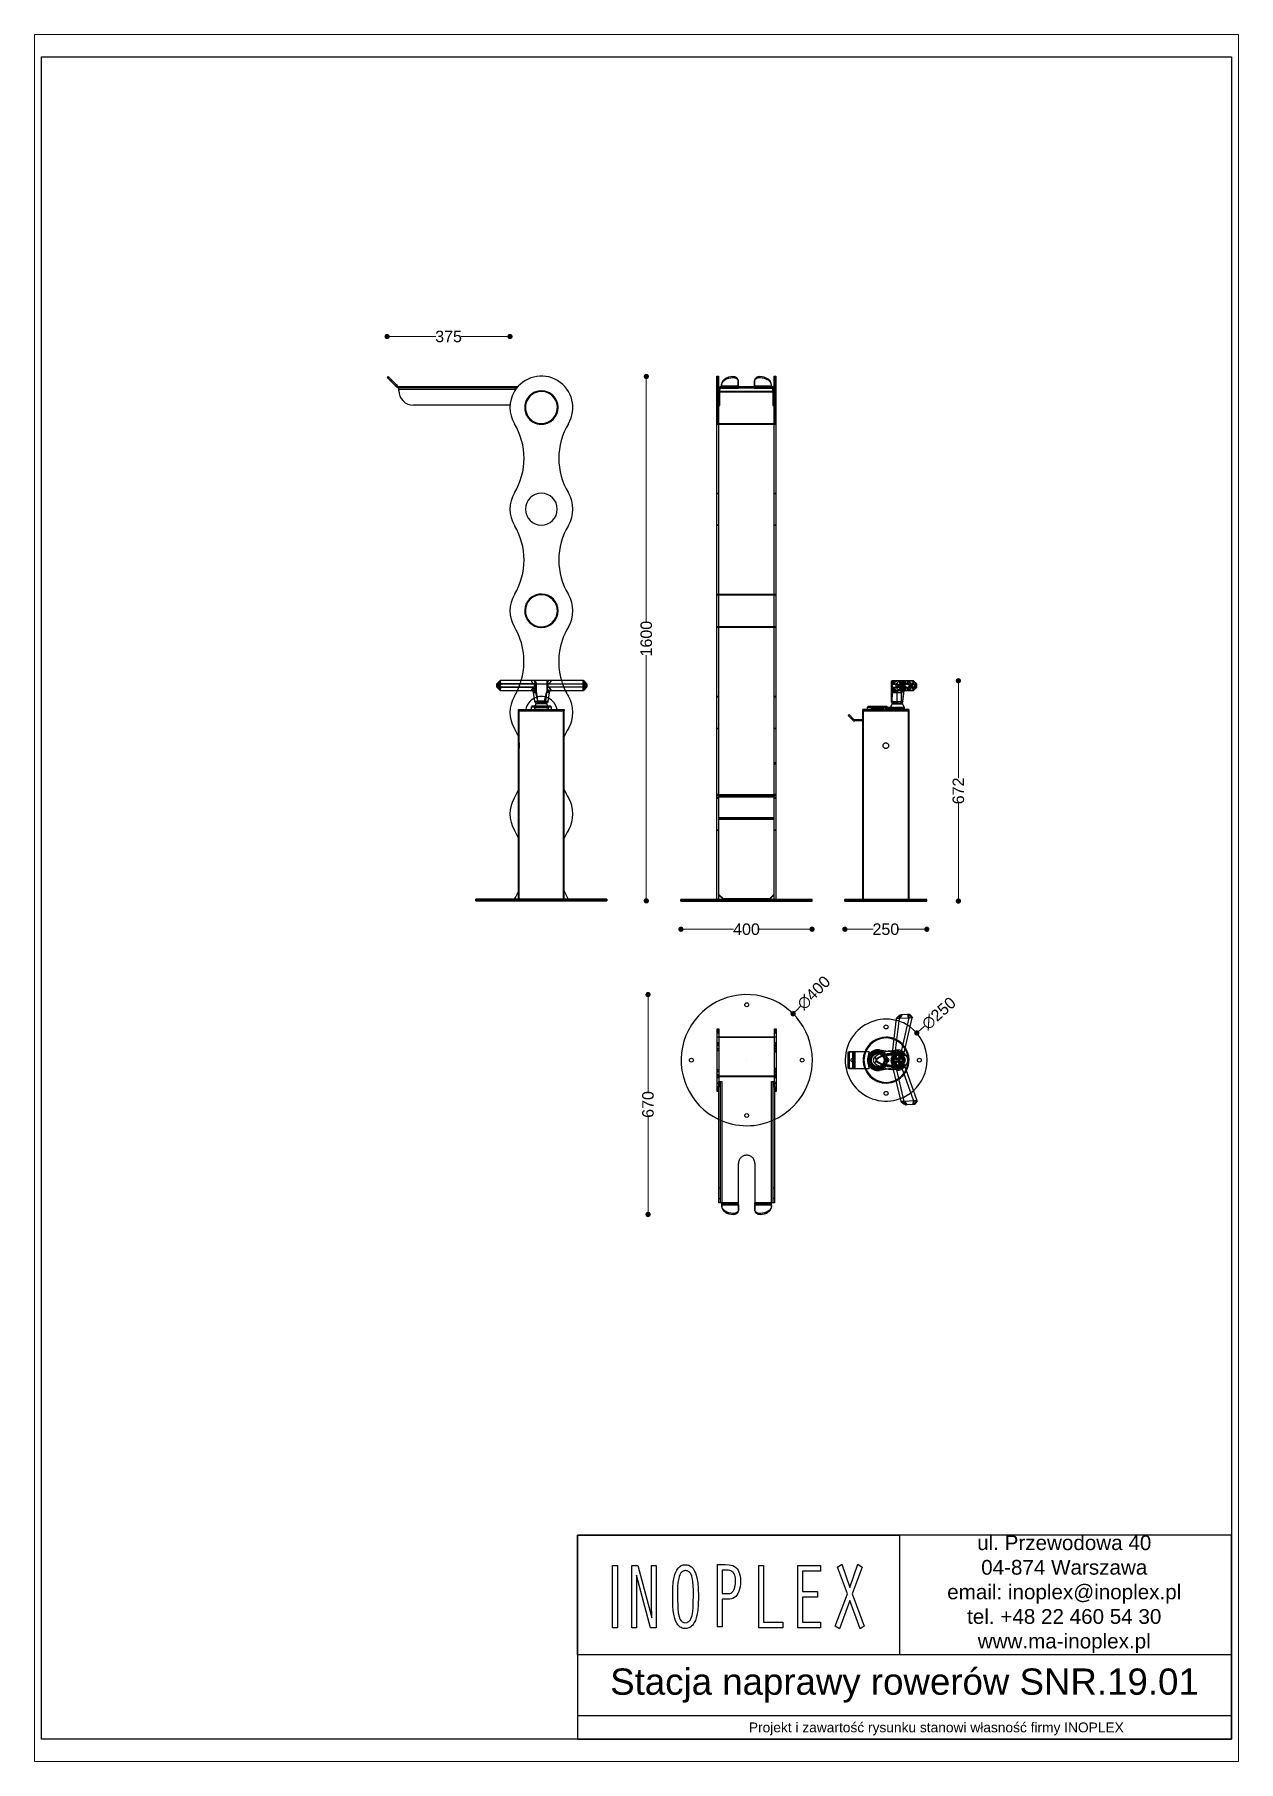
# Paper-space layout 'Układ1' of a CAD drawing. Header units: millimetres. Extents: x 1 to 201, y 2 to 289.
# The model-space entities are those that its viewports show. They can reach past a viewport. Long polylines and large blocks are cut down to what shows.
import ezdxf

# ---------------------------------------------------------------- set-up
doc = ezdxf.new("R2010")
doc.units = ezdxf.units.MM
doc.header["$LTSCALE"] = 3
for name, color, linetype in [('Default', 7, 'Continuous'), ('DomyÅ›lny', 7, 'Continuous'), ('Hidden_lines', 7, 'Continuous')]:
    doc.layers.add(name, color=color, linetype=linetype)
doc.styles.get("Standard").update_dxf_attribs({"font": 'arial.ttf'})
doc.dimstyles.new('MATEUSZ', dxfattribs={"dimtxt": 35, "dimasz": 16, "dimexe": 0.18, "dimexo": 0.0625, "dimgap": 0.09, "dimtad": 0, "dimdec": 0, "dimdsep": 46, "dimtxsty": 'Standard', "dimblk": 'DOT', "dimcen": 0.09, "dimse1": 1, "dimse2": 1, "dimadec": 0, "dimazin": 0, "dimtfac": 1, "dimtdec": 0, "dimtofl": 0, "dimtmove": 0, "dimatfit": 3, "dimfxl": 1, "dimtolj": 1, "dimtzin": 0, "dimlwd": 9, "dimlwe": 9, "dimarcsym": 0})

psp = doc.layouts.new('Układ1')

msp = doc.modelspace()

# ---------------------------------------------------------------- texts
at = {"attachment_point": 5}
for s, width, gutter_width, heights, insert, char_height in [('ul. Przewodowa 40\\P04-874 Warszawa\\Pemail: inoplex@inoplex.pl\\Ptel. +48 22 460 54 30\\Pwww.ma-inoplex.pl', 1019.877, 1, [432.7], (13485.1, 24994.8), 45), ('Stacja naprawy rowerów SNR.19.01', 1993.625, 1, [0], (12997.9, 24715.8), 80), ('\\pxqc;Projekt i zawartość rysunku stanowi własność firmy INOPLEX ', 1800.088, 12.5, [70.5], (13095, 24583.6), 30)]:
    msp.add_mtext_dynamic_manual_height_columns(s, width=width, gutter_width=gutter_width, heights=heights, dxfattribs=dict(at, insert=insert, char_height=char_height))

# ---------------------------------------------------------------- blocks, each defined once
blk = doc.blocks.new('_Dot')
at = {"color": 0, "linetype": 'ByBlock', "lineweight": -2}
blk.add_line((-0.5, 0), (-1, 0), dxfattribs=at)
at = {"color": 0, "linetype": 'ByBlock', "const_width": 0.5}
blk.add_lwpolyline([(-0.25, 0, 1), (0.25, 0, 1)], format="xyb", close=True, dxfattribs=at)
blk = doc.blocks.new('*D24')
at = {"color": 0, "lineweight": 9, "transparency": 16777216}
for p, q in [((12215.8, 26807.8), (12215.8, 26527.4)), ((12215.8, 26169.3), (12215.8, 26449.8))]:
    blk.add_line(p, q, dxfattribs=at)
at = {"layer": 'Defpoints', "color": 0, "transparency": 16777216}
for p in [(12215.8, 26823.8), (12514.6, 26823.8), (12557.8, 26153.3)]:
    blk.add_point(p, dxfattribs=at)
at = {"color": 0, "lineweight": 9, "transparency": 16777216, "xscale": 16, "yscale": 16, "zscale": 16}
for p, rotation in [((12215.8, 26823.8), 90), ((12215.8, 26153.3), 270)]:
    blk.add_blockref('_Dot', p, dxfattribs=dict(at, rotation=rotation))
at = {"color": 0, "transparency": 16777216, "insert": (12215.8, 26488.6), "char_height": 35, "attachment_point": 5, "rotation": 90}
blk.add_mtext('\\A1;670', dxfattribs=at)
blk = doc.blocks.new('*D25')
at = {"color": 0, "lineweight": 9, "transparency": 16777216}
for p, q in [((12680.7, 26788.1), (12669.4, 26776.8)), ((12516.8, 26623.8), (12517, 26623.8)), ((12516.9, 26623.7), (12516.9, 26623.9))]:
    blk.add_line(p, q, dxfattribs=at)
at = {"layer": 'Defpoints', "color": 0, "transparency": 16777216}
for p in [(12658.1, 26765.4), (12375.7, 26482.2)]:
    blk.add_point(p, dxfattribs=at)
at = {"color": 0, "lineweight": 9, "transparency": 16777216, "xscale": 16, "yscale": 16, "zscale": 16, "rotation": 225.0844161301544}
blk.add_blockref('_Dot', (12658.1, 26765.4), dxfattribs=at)
at = {"color": 0, "transparency": 16777216, "insert": (12721.5, 26829), "char_height": 35, "attachment_point": 5, "rotation": 45.0844}
blk.add_mtext('\\A1;∅400', dxfattribs=at)
blk = doc.blocks.new('*D26')
at = {"color": 0, "lineweight": 9, "transparency": 16777216}
for p, q in [((13059.4, 26728), (13047.4, 26717.4)), ((12941.8, 26623.8), (12942, 26623.8)), ((12941.9, 26623.7), (12941.9, 26623.9))]:
    blk.add_line(p, q, dxfattribs=at)
at = {"layer": 'Defpoints', "color": 0, "transparency": 16777216}
for p in [(13035.4, 26706.8), (12848.4, 26540.9)]:
    blk.add_point(p, dxfattribs=at)
at = {"color": 0, "lineweight": 9, "transparency": 16777216, "xscale": 16, "yscale": 16, "zscale": 16, "rotation": 221.5702214995273}
blk.add_blockref('_Dot', (13035.4, 26706.8), dxfattribs=at)
at = {"color": 0, "transparency": 16777216, "insert": (13102.6, 26766.3), "char_height": 35, "attachment_point": 5, "rotation": 41.5702}
blk.add_mtext('\\A1;∅250', dxfattribs=at)
blk = doc.blocks.new('*D27')
at = {"color": 0, "lineweight": 9, "transparency": 16777216}
for p, q in [((12332.1, 27023.2), (12476.7, 27023.2)), ((12700.1, 27023.2), (12555.5, 27023.2))]:
    blk.add_line(p, q, dxfattribs=at)
at = {"layer": 'Defpoints', "color": 0, "transparency": 16777216}
for p in [(12316.1, 27109.2), (12716.1, 27109.2), (12716.1, 27023.2)]:
    blk.add_point(p, dxfattribs=at)
at = {"color": 0, "lineweight": 9, "transparency": 16777216, "xscale": 16, "yscale": 16, "zscale": 16, "rotation": 180}
blk.add_blockref('_Dot', (12316.1, 27023.2), dxfattribs=at)
at = {"color": 0, "lineweight": 9, "transparency": 16777216, "xscale": 16, "yscale": 16, "zscale": 16}
blk.add_blockref('_Dot', (12716.1, 27023.2), dxfattribs=at)
at = {"color": 0, "transparency": 16777216, "insert": (12516.1, 27023.2), "char_height": 35, "attachment_point": 5}
blk.add_mtext('\\A1;400', dxfattribs=at)
blk = doc.blocks.new('*D28')
at = {"color": 0, "lineweight": 9, "transparency": 16777216}
for p, q in [((12832.1, 27023.2), (12902.1, 27023.2)), ((13050.1, 27023.2), (12980.1, 27023.2))]:
    blk.add_line(p, q, dxfattribs=at)
at = {"layer": 'Defpoints', "color": 0, "transparency": 16777216}
for p in [(12816.1, 27109.2), (13066.1, 27109.2), (13066.1, 27023.2)]:
    blk.add_point(p, dxfattribs=at)
at = {"color": 0, "lineweight": 9, "transparency": 16777216, "xscale": 16, "yscale": 16, "zscale": 16, "rotation": 180}
blk.add_blockref('_Dot', (12816.1, 27023.2), dxfattribs=at)
at = {"color": 0, "lineweight": 9, "transparency": 16777216, "xscale": 16, "yscale": 16, "zscale": 16}
blk.add_blockref('_Dot', (13066.1, 27023.2), dxfattribs=at)
at = {"color": 0, "transparency": 16777216, "insert": (12941.1, 27023.2), "char_height": 35, "attachment_point": 5}
blk.add_mtext('\\A1;250', dxfattribs=at)
blk = doc.blocks.new('*D29')
at = {"color": 0, "lineweight": 9, "transparency": 16777216}
for p, q in [((13162.3, 27765.2), (13162.3, 27483.9)), ((13162.3, 27125.2), (13162.3, 27406.6))]:
    blk.add_line(p, q, dxfattribs=at)
at = {"layer": 'Defpoints', "color": 0, "transparency": 16777216}
for p in [(13024.8, 27781.2), (13162.3, 27781.2), (13066.1, 27109.2)]:
    blk.add_point(p, dxfattribs=at)
at = {"color": 0, "lineweight": 9, "transparency": 16777216, "xscale": 16, "yscale": 16, "zscale": 16}
for p, rotation in [((13162.3, 27781.2), 90), ((13162.3, 27109.2), 270)]:
    blk.add_blockref('_Dot', p, dxfattribs=dict(at, rotation=rotation))
at = {"color": 0, "transparency": 16777216, "insert": (13162.3, 27445.2), "char_height": 35, "attachment_point": 5, "rotation": 90}
blk.add_mtext('\\A1;672', dxfattribs=at)
blk = doc.blocks.new('*D31')
at = {"color": 0, "lineweight": 9, "transparency": 16777216}
for p, q in [((12210.5, 28693.6), (12210.5, 27960.3)), ((12210.5, 27125.8), (12210.5, 27859))]:
    blk.add_line(p, q, dxfattribs=at)
at = {"layer": 'Defpoints', "color": 0, "transparency": 16777216}
for p in [(11422.9, 28709.6), (12090.6, 27109.8), (12210.5, 27109.8)]:
    blk.add_point(p, dxfattribs=at)
at = {"color": 0, "lineweight": 9, "transparency": 16777216, "xscale": 16, "yscale": 16, "zscale": 16}
for p, rotation in [((12210.5, 28709.6), 90), ((12210.5, 27109.8), 270)]:
    blk.add_blockref('_Dot', p, dxfattribs=dict(at, rotation=rotation))
at = {"color": 0, "transparency": 16777216, "insert": (12210.5, 27909.7), "char_height": 35, "attachment_point": 5, "rotation": 90}
blk.add_mtext('\\A1;1600', dxfattribs=at)
blk = doc.blocks.new('*D32')
at = {"color": 0, "lineweight": 9, "transparency": 16777216}
for p, q in [((11436.1, 28831.5), (11568.6, 28831.5)), ((11778.8, 28831.5), (11646.3, 28831.5))]:
    blk.add_line(p, q, dxfattribs=at)
at = {"layer": 'Defpoints', "color": 0, "transparency": 16777216}
for p in [(11420.1, 28831.5), (11420.1, 28706.7), (11794.8, 28621.9)]:
    blk.add_point(p, dxfattribs=at)
at = {"color": 0, "lineweight": 9, "transparency": 16777216, "xscale": 16, "yscale": 16, "zscale": 16, "rotation": 180}
blk.add_blockref('_Dot', (11420.1, 28831.5), dxfattribs=at)
at = {"color": 0, "lineweight": 9, "transparency": 16777216, "xscale": 16, "yscale": 16, "zscale": 16}
blk.add_blockref('_Dot', (11794.8, 28831.5), dxfattribs=at)
at = {"color": 0, "transparency": 16777216, "insert": (11607.5, 28831.5), "char_height": 35, "attachment_point": 5}
blk.add_mtext('\\A1;375', dxfattribs=at)
blk = doc.blocks.new('logo inoplex techniczne')
at = {"layer": 'DomyÅ›lny'}
for points in [[(-66.02, 24.77, 0), (-63.31, 24.77, 0), (-63.31, -0.1, 0), (-66.02, -0.1, 0)], [(-55.75, 24.71, 0), (-52.64, 24.71, 0), (-45.3, 3.93, 0), (-45.23, 4, 0), (-45.34, 9.52, 0), (-45.34, 24.71, 0), (-42.86, 24.71, 0), (-42.86, 0, 0), (-45.97, 0, 0), (-53.3, 20.82, 0), (-53.38, 20.74, 0), (-53.27, 15.15, 0), (-53.27, 0, 0), (-55.75, 0, 0)], [(-20.58, 12.37, 0), (-20.67, 9.09, 0), (-20.91, 7.01, 0), (-21.38, 4.89, 0), (-21.74, 3.87, 0), (-22.18, 2.91, 0), (-22.73, 2.03, 0), (-23.38, 1.25, 0), (-23.76, 0.91, 0), (-24.16, 0.61, 0), (-24.6, 0.34, 0), (-25.07, 0.11, 0), (-25.58, -0.07, 0), (-26.13, -0.21, 0), (-26.71, -0.3, 0), (-27.33, -0.33, 0), (-27.97, -0.31, 0), (-28.57, -0.24, 0), (-29.13, -0.12, 0), (-29.65, 0.05, 0), (-30.14, 0.26, 0), (-30.59, 0.51, 0), (-31.01, 0.8, 0), (-31.39, 1.13, 0), (-32.07, 1.88, 0), (-32.63, 2.73, 0), (-33.09, 3.67, 0), (-33.45, 4.68, 0), (-33.94, 6.78, 0), (-34.19, 8.87, 0), (-34.15, 15.92, 0), (-33.88, 18.05, 0), (-33.36, 20.15, 0), (-32.99, 21.14, 0), (-32.52, 22.06, 0), (-31.96, 22.89, 0), (-31.3, 23.62, 0), (-30.92, 23.94, 0), (-30.52, 24.22, 0), (-30.08, 24.46, 0), (-29.61, 24.67, 0), (-29.1, 24.83, 0), (-28.56, 24.95, 0), (-27.99, 25.02, 0), (-26.75, 25.01, 0), (-26.16, 24.92, 0), (-25.61, 24.79, 0), (-25.1, 24.61, 0), (-24.62, 24.39, 0), (-24.18, 24.13, 0), (-23.77, 23.83, 0), (-23.4, 23.49, 0), (-22.74, 22.73, 0), (-22.19, 21.86, 0), (-21.74, 20.91, 0), (-21.39, 19.9, 0), (-20.91, 17.79, 0), (-20.67, 15.71, 0)], [(-31.69, 12.37, 0), (-31.5, 7.78, 0), (-31.22, 5.96, 0), (-30.79, 4.47, 0), (-30.5, 3.86, 0), (-30.17, 3.33, 0), (-29.79, 2.88, 0), (-29.58, 2.69, 0), (-29.35, 2.53, 0), (-29.11, 2.38, 0), (-28.86, 2.26, 0), (-28.59, 2.16, 0), (-28.3, 2.09, 0), (-27.68, 2.01, 0), (-26.95, 2.03, 0), (-26.59, 2.09, 0), (-26.26, 2.18, 0), (-25.95, 2.3, 0), (-25.66, 2.45, 0), (-25.39, 2.62, 0), (-25.15, 2.83, 0), (-24.92, 3.06, 0), (-24.51, 3.58, 0), (-24.18, 4.19, 0), (-23.9, 4.87, 0), (-23.51, 6.39, 0), (-23.29, 8.07, 0), (-23.19, 14.97, 0), (-23.47, 18.39, 0), (-23.84, 19.89, 0), (-24.11, 20.55, 0), (-24.43, 21.14, 0), (-24.83, 21.65, 0), (-25.05, 21.87, 0), (-25.29, 22.07, 0), (-25.56, 22.24, 0), (-25.84, 22.39, 0), (-26.15, 22.51, 0), (-26.48, 22.6, 0), (-26.83, 22.67, 0), (-27.21, 22.7, 0), (-27.61, 22.7, 0), (-27.99, 22.67, 0), (-28.35, 22.6, 0), (-28.68, 22.49, 0), (-28.99, 22.35, 0), (-29.28, 22.19, 0), (-29.54, 21.99, 0), (-29.79, 21.76, 0), (-30.02, 21.52, 0), (-30.41, 20.95, 0), (-30.74, 20.3, 0), (-31.01, 19.58, 0), (-31.38, 18, 0), (-31.59, 16.32, 0)], [(-8.01, 0.35, 0), (-10.49, 0.35, 0), (-10.49, 25.06, 0), (-6.41, 25.06, 0), (-4.32, 25.03, 0), (-3.3, 24.91, 0), (-2.38, 24.68, 0), (-1.54, 24.36, 0), (-0.8, 23.94, 0), (-0.15, 23.43, 0), (0.41, 22.83, 0), (0.87, 22.13, 0), (1.23, 21.35, 0), (1.49, 20.48, 0), (1.64, 19.52, 0), (1.69, 18.48, 0), (1.63, 17.32, 0), (1.46, 16.25, 0), (1.18, 15.29, 0), (0.8, 14.42, 0), (0.33, 13.66, 0), (-0.22, 13, 0), (-0.85, 12.45, 0), (-1.54, 12.01, 0), (-2.3, 11.68, 0), (-3.12, 11.46, 0), (-3.98, 11.36, 0), (-8.01, 11.35, 0)], [(-8.01, 13.58, 0), (-5.3, 13.6, 0), (-4.02, 13.65, 0), (-3.47, 13.77, 0), (-2.97, 13.96, 0), (-2.73, 14.09, 0), (-2.52, 14.24, 0), (-2.12, 14.59, 0), (-1.77, 15.02, 0), (-1.48, 15.52, 0), (-1.25, 16.09, 0), (-1.07, 16.73, 0), (-0.96, 17.44, 0), (-0.91, 18.22, 0), (-0.92, 19, 0), (-1, 19.71, 0), (-1.15, 20.34, 0), (-1.37, 20.89, 0), (-1.66, 21.37, 0), (-2, 21.78, 0), (-2.41, 22.12, 0), (-2.88, 22.39, 0), (-3.41, 22.6, 0), (-3.99, 22.74, 0), (-4.62, 22.82, 0), (-8.01, 22.84, 0)], [(11.46, 24.71, 0), (13.94, 24.71, 0), (13.94, 2.22, 0), (24.09, 2.22, 0), (24.09, 0, 0), (11.46, 0, 0)], [(32.01, 24.71, 0), (44.04, 24.71, 0), (44.04, 22.48, 0), (34.49, 22.48, 0), (34.49, 14.33, 0), (42.38, 14.33, 0), (42.38, 12.11, 0), (34.49, 12.11, 0), (34.49, 2.22, 0), (44.04, 2.22, 0), (44.04, 0, 0), (32.01, 0, 0)], [(54.09, -0.48, 0), (51.87, 0.56, 0), (58.31, 13.45, 0), (53.02, 24.04, 0), (55.31, 25.19, 0), (59.54, 15.96, 0), (63.76, 25.19, 0), (66.05, 24.04, 0), (60.76, 13.45, 0), (67.2, 0.56, 0), (64.98, -0.48, 0), (59.57, 10.82, 0)]]:
    blk.add_polyline3d(points, close=True, dxfattribs=at)

# ---------------------------------------------------------------- dimensions: what is measured, and where the dimension line sits
for base, p1, p2, picture, middle in [((11420.1, 28831.5), (11794.8, 28621.9), (11420.1, 28706.7), '*D32', (11607.5, 28831.5)), ((12716.1, 27023.2), (12316.1, 27109.2), (12716.1, 27109.2), '*D27', (12516.1, 27023.2)), ((13066.1, 27023.2), (12816.1, 27109.2), (13066.1, 27109.2), '*D28', (12941.1, 27023.2))]:
    dim = msp.add_linear_dim(base=base, p1=p1, p2=p2, dimstyle='MATEUSZ')
    dim.commit()
    dim.dimension.update_dxf_attribs({"geometry": picture, "text_midpoint": middle})
for base, p1, p2, picture, middle in [((12210.5, 27109.8), (11422.9, 28709.6), (12090.6, 27109.8), '*D31', (12210.5, 27909.7)), ((13162.3, 27781.2), (13066.1, 27109.2), (13024.8, 27781.2), '*D29', (13162.3, 27445.2)), ((12215.835, 26823.8233), (12557.779, 26153.3264), (12514.6127, 26823.8233), '*D24', (12215.835, 26488.5748))]:
    dim = msp.add_linear_dim(base=base, p1=p1, p2=p2, angle=90, dimstyle='MATEUSZ')
    dim.commit()
    dim.dimension.update_dxf_attribs({"geometry": picture, "text_midpoint": middle})
for p1, p2, picture, middle in [((12375.7, 26482.2), (12658.1, 26765.4), '*D25', (12721.5, 26829)), ((12848.4, 26540.9), (13035.4, 26706.8), '*D26', (13102.6, 26766.3))]:
    dim = msp.add_diameter_dim_2p(p1=p1, p2=p2, dimstyle='MATEUSZ')
    dim.commit()
    dim.dimension.update_dxf_attribs({"geometry": picture, "text_midpoint": middle})

# ---------------------------------------------------------------- linework, layer by layer
for p, q in [((13995, 24809.6), (12194.9, 24809.6)), ((13994.7, 24623), (12001.1, 24623))]:
    msp.add_line(p, q)
for points in [[(10366.2, 24552.5), (10366.2, 29684.6), (13995, 29684.6), (13995, 24552.5)], [(12001.1, 24552.5), (13995, 24552.5), (13995, 25174.2), (12001.1, 25174.2)], [(12001.1, 25174.2), (12982.7, 25174.2), (12982.7, 24809.6), (12001.1, 24809.6)]]:
    msp.add_lwpolyline(points, close=True)
at = {"layer": 'Default'}
for p, q in [((11422.9, 28709.6), (11420.1, 28706.7)), ((11422.9, 28709.6), (11420.1, 28706.7)), ((11427.3, 28699.5), (11430.2, 28702.3)), ((11444.8, 28682), (11447.7, 28684.8)), ((11444.8, 28682), (11449.3, 28677.5)), ((11447.7, 28684.8), (11452.1, 28680.3)), ((11455.6, 28678.9), (11819.1, 28678.9)), ((11455.6, 28666.9), (11455.6, 28670)), ((11812, 28670), (11455.6, 28670)), ((12425.9, 28710.2), (12430.9, 28710.2)), ((12430.9, 28663.7), (12425.9, 28663.7)), ((12430.9, 28678.3), (12439.7, 28678.3)), ((12432.3, 28674.3), (12430.9, 28674.3)), ((12430.9, 28669.5), (12430.9, 28666.3)), ((12434.9, 28666.3), (12430.9, 28666.3)), ((12434.9, 28666.3), (12434.9, 28669.5)), ((12434.9, 28665), (12596.9, 28665)), ((12439.7, 28674.3), (12437.3, 28674.3)), ((12439.7, 28684.2), (12439.7, 28679.8)), ((12439.7, 28684.2), (12439.7, 28681.4)), ((12439.7, 28676.9), (12439.7, 28681.4)), ((12439.7, 28676.9), (12490.9, 28676.9)), ((12439.7, 28674.3), (12490.9, 28674.3)), ((12450, 28698.9), (12450, 28701.7)), ((12474.7, 28706.2), (12474.7, 28709)), ((12474.7, 28709), (12474.9, 28709)), ((12474.7, 28706.2), (12474.9, 28706.2)), ((12474.9, 28706.2), (12474.9, 28709)), ((12490.9, 28694.8), (12490.9, 28697.7)), ((12490.9, 28697.7), (12490.9, 28679.8)), ((12490.9, 28676.9), (12490.9, 28694.8)), ((12515.9, 28674.3), (12515.9, 28678.3)), ((12540.9, 28697.7), (12540.9, 28694.8)), ((12540.9, 28679.8), (12540.9, 28697.7)), ((12540.9, 28694.8), (12540.9, 28676.9)), ((12540.9, 28676.9), (12592, 28676.9)), ((12540.9, 28674.3), (12592, 28674.3)), ((12556.9, 28709), (12556.9, 28706.2)), ((12557, 28709), (12557, 28706.2)), ((12581.7, 28698.9), (12581.7, 28701.7)), ((12592, 28681.4), (12592, 28684.2)), ((12592, 28681.4), (12592, 28676.9)), ((12592, 28678.3), (12600.9, 28678.3)), ((12593.9, 28674.3), (12592, 28674.3)), ((12596.9, 28666.3), (12596.9, 28669.5)), ((12600.9, 28666.3), (12596.9, 28666.3)), ((12600.9, 28674.3), (12599.4, 28674.3)), ((12600.9, 28710.2), (12605.9, 28710.2)), ((12600.9, 28666.3), (12600.9, 28669.5)), ((12605.9, 28663.7), (12600.9, 28663.7)), ((11794.8, 28621.9), (11500.6, 28621.9)), ((12430.9, 28634.5), (12434.9, 28634.5)), ((12430.9, 28621.3), (12434.9, 28621.3)), ((12600.9, 28634.5), (12596.9, 28634.5)), ((12596.9, 28621.3), (12600.9, 28621.3)), ((12430.9, 28564.8), (12425.9, 28564.8)), ((12600.9, 28563.4), (12430.9, 28563.4)), ((12605.9, 28564.8), (12600.9, 28564.8)), ((12425.9, 28353.7), (12430.9, 28353.7)), ((12600.9, 28353.7), (12605.9, 28353.7)), ((12430.9, 28254.8), (12425.9, 28254.8)), ((12605.9, 28254.8), (12600.9, 28254.8)), ((12430.9, 28043.7), (12425.9, 28043.7)), ((12430.9, 28045), (12600.9, 28045)), ((12605.9, 28043.7), (12600.9, 28043.7)), ((12430.9, 27944.8), (12425.9, 27944.8)), ((12600.9, 27943.4), (12430.9, 27943.4)), ((12605.9, 27944.8), (12600.9, 27944.8)), ((11754.7, 27769), (11754.8, 27770.5)), ((11755, 27771.8), (11764.6, 27781.8)), ((11755, 27771.8), (11764.6, 27781.8)), ((11755, 27771.8), (11756, 27771.8)), ((11766, 27781.8), (11756, 27771.8)), ((11766.3, 27781.6), (11756.1, 27771.4)), ((11756.2, 27770.3), (11766.1, 27780.1)), ((11756.2, 27770.3), (11756.3, 27769.2)), ((11766.5, 27773.2), (11756.3, 27769.2)), ((11766.7, 27771.5), (11756.3, 27767.4)), ((11766.7, 27762.1), (11756.3, 27766.3)), ((11760.5, 27766.8), (11766.3, 27769.1)), ((11766.3, 27764.5), (11760.5, 27766.8)), ((11766, 27781.8), (11764.6, 27781.8)), ((11766.5, 27773.2), (11766.1, 27780.1)), ((11766.3, 27764.5), (11766.3, 27769.1)), ((11869.3, 27781.8), (11766.4, 27781.8)), ((11766.9, 27771.8), (11874.9, 27771.8)), ((11876.1, 27751.8), (11876.1, 27771.6)), ((11907.2, 27771.6), (11907.2, 27751.8)), ((11908.5, 27771.8), (12020.2, 27771.8)), ((12019.4, 27781.8), (11913.1, 27781.8)), ((12019.6, 27781.8), (12029.6, 27771.8)), ((12029.6, 27771.4), (12019.6, 27781.6)), ((12020, 27780.1), (12029.7, 27770.3)), ((12020, 27780.1), (12020.4, 27773.2)), ((12029.9, 27767.4), (12020.3, 27771.5)), ((12029.9, 27766.3), (12020.3, 27762.1)), ((12029.8, 27769.2), (12020.4, 27773.2)), ((12020.7, 27769.1), (12026.1, 27766.8)), ((12020.7, 27769.1), (12020.7, 27764.5)), ((12026.1, 27766.8), (12020.7, 27764.5)), ((12029.5, 27771.8), (12021.9, 27779.5)), ((12029.8, 27769.2), (12029.7, 27770.3)), ((12958.1, 27781.2), (12960.2, 27781.2)), ((12958.1, 27775.2), (12958.1, 27781.2)), ((12958.1, 27757.3), (12958.1, 27775.2)), ((12960.2, 27781.2), (12960.2, 27775.2)), ((12960.2, 27775.2), (12960.2, 27757.3)), ((12961, 27760.4), (12961, 27772.1)), ((12961.8, 27771.2), (12986.5, 27771.2)), ((12996.6, 27781.2), (12973.4, 27781.2)), ((12999.2, 27766.9), (12986.5, 27771.1)), ((12986.5, 27769.2), (12986.5, 27763.2)), ((12986.5, 27769.2), (12995.6, 27766.2)), ((12995.6, 27766.2), (12986.5, 27763.2)), ((12999.2, 27765.6), (12986.5, 27761.3)), ((12995.2, 27779.8), (12987.8, 27772.5)), ((13000.3, 27768.4), (12987.8, 27772.5)), ((12988.3, 27781.2), (13024.8, 27781.2)), ((12995.2, 27779.8), (13001.8, 27769.9)), ((13003.3, 27770.9), (12996.5, 27781.2)), ((13023.2, 27781.2), (12998.6, 27781.2)), ((13005.2, 27771.2), (12998.6, 27781.2)), ((13000.3, 27768.4), (13001.8, 27769.9)), ((13005.2, 27771.2), (13022.3, 27771.2)), ((13023.2, 27781.2), (13022.3, 27771.2)), ((13025.1, 27781), (13024.3, 27770.8)), ((13026, 27769.7), (13026.8, 27779.5)), ((13026, 27769.7), (13027.2, 27768.6)), ((13033.9, 27772.6), (13026.8, 27779.5)), ((13033.9, 27772.6), (13027.2, 27768.6)), ((13035.3, 27770.9), (13028.4, 27766.8)), ((13035.3, 27761.6), (13028.4, 27765.7)), ((13031.6, 27766.2), (13035.5, 27768.6)), ((13035.5, 27763.9), (13031.6, 27766.2)), ((13035.5, 27763.9), (13035.5, 27768.6)), ((11754.8, 27763.2), (11754.7, 27764.6)), ((11756, 27761.8), (11755, 27761.8)), ((11764.6, 27751.8), (11755, 27761.8)), ((11764.6, 27751.8), (11755, 27761.8)), ((11756, 27761.8), (11766, 27751.8)), ((11756.1, 27762.2), (11766.3, 27752.1)), ((11756.3, 27764.5), (11756.2, 27763.4)), ((11766.1, 27753.6), (11756.2, 27763.4)), ((11756.3, 27764.5), (11766.5, 27760.4)), ((11764.6, 27751.8), (11766, 27751.8)), ((11766.1, 27753.6), (11766.5, 27760.4)), ((11766.4, 27751.8), (11863.1, 27751.8)), ((11870.4, 27761.8), (11766.9, 27761.8)), ((11870.8, 27717.9), (11866.5, 27745.9)), ((11914.7, 27745.9), (11910.4, 27717.9)), ((11911.1, 27722.8), (11910.9, 27721.8)), ((11911.7, 27727), (11911.6, 27726)), ((12020.2, 27761.8), (11913.2, 27761.8)), ((11919.5, 27751.8), (12019.4, 27751.8)), ((12019.6, 27752.1), (12029.6, 27762.2)), ((12029.6, 27761.8), (12019.6, 27751.8)), ((12029.7, 27763.4), (12020, 27753.6)), ((12020.4, 27760.4), (12020, 27753.6)), ((12020.4, 27760.4), (12029.8, 27764.5)), ((12027.1, 27759.3), (12029.5, 27761.8)), ((12029.7, 27763.4), (12029.8, 27764.5)), ((12430.9, 27733.7), (12425.9, 27733.7)), ((12605.9, 27733.7), (12600.9, 27733.7)), ((12958.1, 27747.8), (12958.1, 27757.3)), ((12959.7, 27718.2), (12958.5, 27718.2)), ((12960.2, 27747.8), (12960.2, 27757.3)), ((12960.3, 27714), (12961.4, 27714)), ((12986.5, 27761.2), (12961.8, 27761.2)), ((12973.6, 27751.2), (12996.6, 27751.2)), ((12987.8, 27760), (13000.3, 27764.1)), ((12987.8, 27760), (12995.2, 27752.7)), ((13024.8, 27751.2), (12990.5, 27751.2)), ((13001.8, 27762.6), (12995.2, 27752.7)), ((13003.3, 27761.6), (12996.5, 27751.3)), ((12998.6, 27751.2), (13005.2, 27761.2)), ((12998.6, 27751.2), (13023.2, 27751.2)), ((13001.8, 27762.6), (13000.3, 27764.1)), ((13022.3, 27761.2), (13005.2, 27761.2)), ((13022.3, 27761.2), (13023.2, 27751.2)), ((13024.3, 27761.6), (13025.1, 27751.5)), ((13027.2, 27763.9), (13026, 27762.8)), ((13026.8, 27753), (13026, 27762.8)), ((13026.8, 27753), (13033.9, 27759.8)), ((13027.2, 27763.9), (13033.9, 27759.8)), ((11820.7, 27689.8), (11820.7, 27693.8)), ((11820.7, 27592.3), (11820.7, 27689.8)), ((11860.6, 27693.8), (11860.6, 27701.8)), ((11870.1, 27693.8), (11870.1, 27699.4)), ((11870.2, 27700.2), (11874.6, 27711.5)), ((11906.6, 27711.5), (11910.9, 27700.2)), ((11911.1, 27699.4), (11911.1, 27693.8)), ((11920.6, 27701.8), (11920.6, 27693.8)), ((11960.4, 27693.8), (11960.4, 27689.8)), ((11960.4, 27114.8), (11960.4, 27689.8)), ((12828.7, 27678.2), (12825.8, 27675.3)), ((12840, 27661.2), (12825.8, 27675.3)), ((12828.7, 27678.2), (12842.8, 27664)), ((12846.3, 27662.6), (12873.3, 27662.6)), ((12871.3, 27689.2), (12871.3, 27693.2)), ((12871.3, 27662.6), (12871.3, 27689.2)), ((12885.6, 27693.2), (12885.6, 27701.2)), ((12941, 27697.2), (12968.6, 27697.2)), ((12941, 27693.2), (12941, 27697.2)), ((12967.8, 27698.7), (12941.3, 27698.7)), ((12964.9, 27699.2), (12942.1, 27699.2)), ((12945.6, 27701.2), (12945.6, 27699.2)), ((12955.6, 27699.2), (12960.1, 27711)), ((12973.4, 27693.2), (12973.4, 27698.9)), ((12992.1, 27711), (12996.5, 27699.6)), ((12996.6, 27698.9), (12996.6, 27693.2)), ((13011, 27693.2), (13011, 27689.2)), ((13011, 27689.2), (13011, 27113.7)), ((12430.9, 27634.8), (12425.9, 27634.8)), ((12605.9, 27634.8), (12600.9, 27634.8)), ((12873.3, 27658.6), (12846.3, 27658.6)), ((12871.3, 27114.1), (12871.3, 27658.6)), ((11820.7, 27114.6), (11820.7, 27575.3)), ((12430.9, 27423.7), (12425.9, 27423.7)), ((12430.9, 27434.6), (12438, 27434.6)), ((12430.9, 27430.6), (12438, 27430.6)), ((12600.9, 27425.8), (12430.9, 27425.8)), ((12438, 27430.6), (12438, 27434.6)), ((12456.5, 27430.6), (12456.5, 27434.6)), ((12456.5, 27434.6), (12486.3, 27434.6)), ((12456.5, 27430.6), (12486.3, 27430.6)), ((12486.3, 27430.6), (12486.3, 27434.6)), ((12504.8, 27430.6), (12504.8, 27434.6)), ((12504.8, 27434.6), (12515.7, 27434.6)), ((12504.8, 27430.6), (12515.7, 27430.6)), ((12515.7, 27430.6), (12515.7, 27434.6)), ((12515.7, 27434.6), (12526.6, 27434.6)), ((12515.7, 27430.6), (12526.6, 27430.6)), ((12526.6, 27430.6), (12526.6, 27434.6)), ((12545.1, 27430.6), (12545.1, 27434.6)), ((12545.1, 27434.6), (12575.3, 27434.6)), ((12545.1, 27430.6), (12575.3, 27430.6)), ((12575.3, 27430.6), (12575.3, 27434.6)), ((12593.8, 27430.6), (12593.8, 27434.6)), ((12593.8, 27434.6), (12600.9, 27434.6)), ((12593.8, 27430.6), (12600.9, 27430.6)), ((12605.9, 27423.7), (12600.9, 27423.7)), ((12430.9, 27363.9), (12600.9, 27363.9)), ((12600.9, 27361.7), (12430.9, 27361.7)), ((12430.9, 27324.8), (12425.9, 27324.8)), ((12605.9, 27324.8), (12600.9, 27324.8)), ((11690.6, 27109.8), (11690.6, 27114.8)), ((11765.6, 27109.8), (11765.6, 27114.8)), ((12015.6, 27114.8), (12015.6, 27109.8)), ((12090.6, 27114.8), (12090.6, 27109.8)), ((12316.1, 27109.2), (12316.1, 27114.2)), ((12430.9, 27130.4), (12445.9, 27116.4)), ((12445.9, 27115.7), (12430.9, 27129.7)), ((12445.9, 27115.7), (12430.9, 27129.7)), ((12430.9, 27128.2), (12445.9, 27114.2)), ((12445.9, 27116.4), (12585.9, 27116.4)), ((12445.9, 27115.7), (12445.9, 27116.4)), ((12445.9, 27115.7), (12585.9, 27115.7)), ((12445.9, 27114.2), (12445.9, 27115.7)), ((12585.9, 27115.7), (12445.9, 27115.7)), ((12585.9, 27116.4), (12600.9, 27130.4)), ((12600.9, 27129.7), (12585.9, 27115.7)), ((12600.9, 27129.7), (12585.9, 27115.7)), ((12585.9, 27114.2), (12600.9, 27128.2)), ((12585.9, 27115.7), (12585.9, 27116.4)), ((12585.9, 27115.7), (12585.9, 27114.2)), ((12716.1, 27109.2), (12716.1, 27114.2)), ((12816.1, 27109.2), (12816.1, 27114.2)), ((13066.1, 27109.2), (13066.1, 27114.2)), ((12426.6, 26719.8), (12431.6, 26719.8)), ((12601.6, 26719.8), (12606.6, 26719.8)), ((12972.8, 26750.6), (12959.9, 26646.5)), ((12970.8, 26653.3), (12983, 26751.1)), ((12972.8, 26750.6), (12984.4, 26761.5)), ((12981.1, 26758.7), (12972.9, 26751)), ((12972.9, 26751), (12981.1, 26758.7)), ((12974.2, 26751), (12985.5, 26761.5)), ((12974.2, 26751), (12981.6, 26751.4)), ((12987, 26761.6), (12981.6, 26751.4)), ((12982.9, 26751.1), (12988.5, 26761.7)), ((12984.9, 26751.5), (12990.4, 26761.8)), ((12984.9, 26751.5), (13009.5, 26752.9)), ((12987, 26761.6), (12985.5, 26761.5)), ((13011.2, 26752.7), (12986.6, 26646.3)), ((13007.5, 26762.8), (12990.4, 26761.8)), ((12995.8, 26641.8), (13021.6, 26753.4)), ((13007.5, 26762.8), (13009.5, 26752.9)), ((13009.5, 26762.9), (13011.5, 26752.8)), ((13012.4, 26763.1), (13011.2, 26763)), ((13013.1, 26753.3), (13011.2, 26763)), ((13012.4, 26763.1), (13020.3, 26753.7)), ((13013.1, 26753.3), (13020.3, 26753.7)), ((13013.6, 26763.1), (13021.7, 26753.6)), ((13017.3, 26759.3), (13021.8, 26754)), ((13021.8, 26754), (13017.3, 26759.3)), ((12431.6, 26694.8), (12601.6, 26694.8)), ((12826.6, 26648.8), (12829.5, 26648.8)), ((12826.6, 26648.8), (12840.8, 26648.8)), ((12826.6, 26598.8), (12826.6, 26648.8)), ((12843.6, 26648.8), (12829.5, 26648.8)), ((12829.5, 26648.8), (12829.5, 26598.8)), ((12843.6, 26598.8), (12843.6, 26648.8)), ((12876.7, 26648.8), (12847, 26648.8)), ((12847, 26598.8), (12847, 26648.8)), ((12888.7, 26638.8), (12890.4, 26638.8)), ((12890.4, 26608.8), (12888.7, 26608.8)), ((12921.3, 26654.9), (12960.2, 26648.8)), ((12960, 26642.3), (12941.8, 26639.8)), ((12941.8, 26607.8), (12960.9, 26605.3)), ((12942.1, 26639.3), (12959.3, 26641.6)), ((12960.9, 26605.9), (12942.1, 26608.4)), ((12942.9, 26637.9), (12958.9, 26640.1)), ((12960.8, 26607.3), (12942.9, 26609.7)), ((12958.9, 26641.2), (12961, 26604.6)), ((13036.1, 26500.1), (12997.8, 26608.1)), ((12431.6, 26558.8), (12440.5, 26558.8)), ((12431.6, 26188.8), (12431.6, 26558.3)), ((12440.5, 26558.8), (12440.5, 26558.3)), ((12440.5, 26558.3), (12440.5, 26188.8)), ((12592.8, 26558.3), (12592.8, 26558.8)), ((12592.8, 26558.8), (12601.6, 26558.8)), ((12592.8, 26188.8), (12592.8, 26558.3)), ((12840.8, 26598.8), (12826.6, 26598.8)), ((12829.5, 26598.8), (12826.6, 26598.8)), ((12829.5, 26598.8), (12843.6, 26598.8)), ((12847, 26598.8), (12876.7, 26598.8)), ((12962.7, 26599.3), (12921.3, 26592.7)), ((12962.6, 26599.3), (12987.2, 26497.4)), ((12997.4, 26498.1), (12974.2, 26593.9)), ((12989.1, 26602.6), (13025.6, 26499.7)), ((12431.6, 26541.5), (12426.6, 26541.5)), ((12431.6, 26527.8), (12426.6, 26527.8)), ((12601.6, 26546.2), (12601.6, 26188.8)), ((12606.6, 26541.5), (12601.6, 26541.5)), ((12606.6, 26527.8), (12601.6, 26527.8)), ((13000, 26487.9), (12987.2, 26497.4)), ((12987.3, 26497), (12996.4, 26490.3)), ((12996.4, 26490.3), (12987.3, 26497)), ((12996, 26497.6), (12988.6, 26497.2)), ((13001, 26488), (12988.6, 26497.2)), ((12996, 26497.6), (13002.6, 26488.1)), ((13004.1, 26488.1), (12997.3, 26498.1)), ((13024, 26499.3), (12999.4, 26497.9)), ((13006, 26488.3), (12999.4, 26497.9)), ((13001, 26488), (13002.6, 26488.1)), ((13006, 26488.3), (13023.1, 26489.2)), ((13024, 26499.3), (13023.1, 26489.2)), ((13025.9, 26499.6), (13025.1, 26489.3)), ((13026.8, 26489.4), (13027.6, 26499.3)), ((13026.8, 26489.4), (13027.9, 26489.5)), ((13034.7, 26499.7), (13027.6, 26499.3)), ((13034.7, 26499.7), (13027.9, 26489.5)), ((13036.1, 26500), (13029.2, 26489.6)), ((13032.4, 26493.8), (13036.3, 26499.6)), ((13036.3, 26499.6), (13032.4, 26493.8)), ((12491.6, 26188.8), (12491.6, 26308.8)), ((12541.6, 26308.8), (12541.6, 26188.8)), ((12491.6, 26188.8), (12440.5, 26188.8)), ((12440.5, 26180.9), (12440.5, 26185.4)), ((12491.6, 26185.4), (12440.5, 26185.4)), ((12491.6, 26167.5), (12491.6, 26185.4)), ((12592.8, 26188.8), (12541.6, 26188.8)), ((12541.6, 26185.4), (12541.6, 26167.5)), ((12592.8, 26185.4), (12541.6, 26185.4)), ((12592.8, 26180.9), (12592.8, 26185.4)), ((12440.5, 26182.5), (12440.5, 26178.1)), ((12440.5, 26180.9), (12440.5, 26178.1)), ((12450.8, 26160.6), (12450.8, 26163.4)), ((12475.5, 26153.3), (12475.5, 26156.2)), ((12475.6, 26153.3), (12475.6, 26156.2)), ((12491.6, 26182.5), (12491.6, 26164.6)), ((12491.6, 26164.6), (12491.6, 26167.5)), ((12541.6, 26164.6), (12541.6, 26182.5)), ((12541.6, 26167.5), (12541.6, 26164.6)), ((12557.6, 26156.2), (12557.6, 26153.3)), ((12557.8, 26156.2), (12557.8, 26153.3)), ((12582.5, 26160.6), (12582.5, 26163.4)), ((12592.8, 26178.1), (12592.8, 26182.5)), ((12592.8, 26178.1), (12592.8, 26180.9))]:
    msp.add_line(p, q, dxfattribs=at)
for points in [[(11420.1, 28706.7, 0), (11420.1, 28706.7, 0), (11420.1, 28706.7, 0), (11420.1, 28706.7, 0), (11420.1, 28706.7, 0), (11420.1, 28706.7, 0), (11420.1, 28706.7, 0), (11420.1, 28706.7, 0), (11420.1, 28706.7, 0), (11420.1, 28706.7, 0), (11420.1, 28706.7, 0), (11420.1, 28706.7, 0), (11420.1, 28706.7, 0), (11420.1, 28706.7, 0), (11420.1, 28706.7, 0), (11420.3, 28706.6, 0), (11420.8, 28706, 0), (11423.1, 28703.7, 0), (11427.3, 28699.5, 0)], [(11430.2, 28702.3, 0), (11422.9, 28709.6, 0)], [(11427.3, 28699.5, 0), (11444.8, 28682, 0)], [(11447.7, 28684.8, 0), (11430.2, 28702.3, 0)], [(11455.6, 28670, 0), (11455.6, 28678.9, 0)], [(12425.9, 28663.7, 0), (12425.9, 28707, 0), (12425.9, 28710.1, 0), (12425.9, 28710.2, 0), (12425.9, 28710.2, 0), (12425.9, 28710.2, 0), (12425.9, 28710.2, 0), (12425.9, 28710.2, 0), (12425.9, 28710.2, 0), (12425.9, 28710.2, 0), (12425.9, 28710.2, 0), (12425.9, 28710.2, 0), (12425.9, 28710.2, 0), (12425.9, 28710.2, 0), (12425.9, 28710.2, 0), (12425.9, 28710.2, 0), (12425.9, 28710.2, 0), (12425.9, 28709.7, 0), (12425.9, 28707.6, 0), (12425.9, 28685.2, 0), (12425.9, 28564.8, 0)], [(12425.9, 28564.8, 0), (12425.9, 28663.7, 0)], [(12430.9, 28678.3, 0), (12430.9, 28703.1, 0), (12430.9, 28709.2, 0), (12430.9, 28710.2, 0), (12430.9, 28710.2, 0), (12430.9, 28710.2, 0), (12430.9, 28710.2, 0), (12430.9, 28710.2, 0), (12430.9, 28710.2, 0), (12430.9, 28710.2, 0), (12430.9, 28710.2, 0), (12430.9, 28710.2, 0), (12430.9, 28710.2, 0), (12430.9, 28710.2, 0), (12430.9, 28710.2, 0), (12430.9, 28710.2, 0), (12430.9, 28710.2, 0), (12430.9, 28710.2, 0), (12430.9, 28710.2, 0), (12430.9, 28710.2, 0), (12430.9, 28710.2, 0), (12430.9, 28710, 0), (12430.9, 28709.1, 0), (12430.9, 28699.8, 0), (12430.9, 28663.7, 0)], [(12430.9, 28670.6, 0), (12430.9, 28674.3, 0)], [(12430.9, 28666.3, 0), (12430.9, 28634.5, 0)], [(12430.9, 28663.7, 0), (12430.9, 28564.8, 0)], [(12434.9, 28634.5, 0), (12434.9, 28666.3, 0)], [(12450, 28701.7, 0), (12447.7, 28700, 0), (12445.7, 28698, 0), (12443.9, 28695.9, 0), (12442.4, 28693.7, 0), (12441.2, 28691.4, 0), (12440.4, 28689, 0), (12439.9, 28686.6, 0), (12439.7, 28684.2, 0)], [(12439.7, 28681.4, 0), (12439.9, 28683.6, 0), (12440.3, 28685.9, 0), (12441.1, 28688.2, 0), (12442.2, 28690.5, 0), (12443.6, 28692.8, 0), (12445.4, 28695, 0), (12447.6, 28697, 0), (12450, 28698.9, 0)], [(12439.7, 28674.3, 0), (12439.7, 28674.3, 0), (12439.7, 28674.3, 0), (12439.7, 28674.3, 0), (12439.7, 28674.3, 0), (12439.7, 28674.3, 0), (12439.7, 28674.3, 0), (12439.7, 28674.3, 0), (12439.7, 28674.3, 0), (12439.7, 28674.3, 0), (12439.7, 28674.3, 0), (12439.7, 28674.3, 0), (12439.7, 28674.3, 0), (12439.7, 28674.3, 0), (12439.7, 28674.4, 0), (12439.7, 28674.4, 0), (12439.7, 28674.6, 0), (12439.7, 28676.9, 0)], [(12474.7, 28709, 0), (12468, 28708.5, 0), (12461.3, 28707.1, 0), (12455.2, 28704.8, 0), (12450, 28701.7, 0)], [(12450, 28698.9, 0), (12452.7, 28700.6, 0), (12455.6, 28702.1, 0), (12461.8, 28704.4, 0), (12468.4, 28705.7, 0), (12474.7, 28706.2, 0)], [(12490.9, 28697.7, 0), (12490.8, 28698.7, 0), (12490.6, 28699.7, 0), (12490.2, 28700.8, 0), (12489.7, 28701.8, 0), (12489.1, 28702.9, 0), (12488.3, 28703.9, 0), (12487.3, 28704.8, 0), (12486.2, 28705.7, 0), (12484.9, 28706.5, 0), (12483.6, 28707.1, 0), (12480.8, 28708.2, 0), (12477.8, 28708.8, 0), (12474.9, 28709, 0)], [(12474.9, 28706.2, 0), (12477.8, 28706, 0), (12480.8, 28705.4, 0), (12483.6, 28704.3, 0), (12484.9, 28703.6, 0), (12486.2, 28702.8, 0), (12487.3, 28702, 0), (12488.3, 28701, 0), (12489.1, 28700, 0), (12489.7, 28699, 0), (12490.2, 28698, 0), (12490.6, 28696.9, 0), (12490.8, 28695.9, 0), (12490.9, 28694.8, 0)], [(12515.9, 28678.3, 0), (12490.9, 28678.3, 0)], [(12490.9, 28674.3, 0), (12490.9, 28674.3, 0), (12490.9, 28674.3, 0), (12490.9, 28674.3, 0), (12490.9, 28674.3, 0), (12490.9, 28674.3, 0), (12490.9, 28674.3, 0), (12490.9, 28674.3, 0), (12490.9, 28674.3, 0), (12490.9, 28674.3, 0), (12490.9, 28674.3, 0), (12490.9, 28674.3, 0), (12490.9, 28674.3, 0), (12490.9, 28674.4, 0), (12490.9, 28674.4, 0), (12490.9, 28674.6, 0), (12490.9, 28675.4, 0), (12490.9, 28676.9, 0)], [(12515.9, 28674.3, 0), (12490.9, 28674.3, 0)], [(12540.9, 28678.3, 0), (12540.9, 28678.3, 0), (12540.9, 28678.3, 0), (12540.9, 28678.3, 0), (12540.9, 28678.3, 0), (12540.9, 28678.3, 0), (12540.9, 28678.3, 0), (12540.9, 28678.3, 0), (12540.9, 28678.3, 0), (12540.9, 28678.3, 0), (12540.9, 28678.3, 0), (12540.8, 28678.3, 0), (12540.7, 28678.3, 0), (12540.1, 28678.3, 0), (12534.1, 28678.3, 0), (12515.9, 28678.3, 0)], [(12540.9, 28674.3, 0), (12540.9, 28674.3, 0), (12540.9, 28674.3, 0), (12540.9, 28674.3, 0), (12540.9, 28674.3, 0), (12540.9, 28674.3, 0), (12540.9, 28674.3, 0), (12540.9, 28674.3, 0), (12540.9, 28674.3, 0), (12540.9, 28674.3, 0), (12540.9, 28674.3, 0), (12540.8, 28674.3, 0), (12540.7, 28674.3, 0), (12540.1, 28674.3, 0), (12534.1, 28674.3, 0), (12515.9, 28674.3, 0)], [(12556.9, 28709, 0), (12553.9, 28708.8, 0), (12551, 28708.2, 0), (12548.1, 28707.1, 0), (12546.8, 28706.5, 0), (12545.5, 28705.7, 0), (12544.4, 28704.8, 0), (12543.5, 28703.9, 0), (12542.6, 28702.9, 0), (12542, 28701.8, 0), (12541.5, 28700.8, 0), (12541.1, 28699.7, 0), (12540.9, 28698.7, 0), (12540.9, 28697.7, 0)], [(12540.9, 28694.8, 0), (12540.9, 28695.9, 0), (12541.1, 28696.9, 0), (12541.5, 28698, 0), (12542, 28699, 0), (12542.6, 28700, 0), (12543.5, 28701, 0), (12544.4, 28702, 0), (12545.5, 28702.8, 0), (12546.8, 28703.6, 0), (12548.1, 28704.3, 0), (12551, 28705.4, 0), (12553.9, 28706, 0), (12556.9, 28706.2, 0)], [(12540.9, 28674.3, 0), (12540.9, 28674.3, 0), (12540.9, 28674.3, 0), (12540.9, 28674.3, 0), (12540.9, 28674.3, 0), (12540.9, 28674.3, 0), (12540.9, 28674.3, 0), (12540.9, 28674.3, 0), (12540.9, 28674.3, 0), (12540.9, 28674.3, 0), (12540.9, 28674.3, 0), (12540.9, 28674.3, 0), (12540.9, 28674.3, 0), (12540.9, 28674.4, 0), (12540.9, 28674.4, 0), (12540.9, 28674.6, 0), (12540.9, 28675.4, 0), (12540.9, 28676.9, 0)], [(12581.7, 28701.7, 0), (12576.5, 28704.8, 0), (12570.4, 28707.1, 0), (12563.8, 28708.5, 0), (12557, 28709, 0)], [(12557, 28706.2, 0), (12563.4, 28705.7, 0), (12569.9, 28704.4, 0), (12576.1, 28702.1, 0), (12579.1, 28700.6, 0), (12581.7, 28698.9, 0)], [(12592, 28684.2, 0), (12591.8, 28686.6, 0), (12591.3, 28689, 0), (12590.5, 28691.4, 0), (12589.3, 28693.7, 0), (12587.8, 28695.9, 0), (12586.1, 28698, 0), (12584, 28700, 0), (12581.7, 28701.7, 0)], [(12581.7, 28698.9, 0), (12584.2, 28697, 0), (12586.3, 28695, 0), (12588.1, 28692.8, 0), (12589.5, 28690.5, 0), (12590.6, 28688.2, 0), (12591.4, 28685.9, 0), (12591.8, 28683.6, 0), (12592, 28681.4, 0)], [(12592, 28676.9, 0), (12592, 28674.3, 0)], [(12596.9, 28666.3, 0), (12596.9, 28634.5, 0)], [(12600.9, 28663.7, 0), (12600.9, 28709.8, 0), (12600.9, 28710.2, 0), (12600.9, 28710.2, 0), (12600.9, 28710.2, 0), (12600.9, 28710.2, 0), (12600.9, 28710.2, 0), (12600.9, 28710.2, 0), (12600.9, 28710.2, 0), (12600.9, 28710.2, 0), (12600.9, 28710.2, 0), (12600.9, 28710.2, 0), (12600.9, 28710.2, 0), (12600.9, 28710.2, 0), (12600.9, 28710.2, 0), (12600.9, 28710.2, 0), (12600.9, 28710.2, 0), (12600.9, 28710.2, 0), (12600.9, 28710.2, 0), (12600.9, 28710.2, 0), (12600.9, 28710.1, 0), (12600.9, 28709.3, 0), (12600.9, 28705.9, 0), (12600.9, 28678.3, 0)], [(12600.9, 28674.3, 0), (12600.9, 28671.3, 0)], [(12600.9, 28634.5, 0), (12600.9, 28666.3, 0)], [(12600.9, 28564.8, 0), (12600.9, 28663.7, 0)], [(12605.9, 28564.8, 0), (12605.9, 28696.3, 0), (12605.9, 28709.2, 0), (12605.9, 28710.1, 0), (12605.9, 28710.2, 0), (12605.9, 28710.2, 0), (12605.9, 28710.2, 0), (12605.9, 28710.2, 0), (12605.9, 28710.2, 0), (12605.9, 28710.2, 0), (12605.9, 28710.2, 0), (12605.9, 28710.2, 0), (12605.9, 28710.2, 0), (12605.9, 28710.2, 0), (12605.9, 28710.2, 0), (12605.9, 28710.2, 0), (12605.9, 28710.2, 0), (12605.9, 28710.2, 0), (12605.9, 28710.2, 0), (12605.9, 28710.2, 0), (12605.9, 28710.2, 0), (12605.9, 28710.2, 0), (12605.9, 28710.2, 0), (12605.9, 28709.7, 0), (12605.9, 28707.6, 0), (12605.9, 28698.7, 0), (12605.9, 28663.7, 0)], [(12605.9, 28663.7, 0), (12605.9, 28564.8, 0)], [(12430.9, 28634.5, 0), (12430.9, 28621.3, 0)], [(12434.9, 28621.3, 0), (12434.9, 28621.3, 0), (12434.9, 28621.3, 0), (12434.9, 28621.3, 0), (12434.9, 28621.3, 0), (12434.9, 28621.3, 0), (12434.9, 28621.3, 0), (12434.9, 28621.3, 0), (12434.9, 28621.3, 0), (12434.9, 28621.3, 0), (12434.9, 28621.3, 0), (12434.9, 28621.3, 0), (12434.9, 28621.4, 0), (12434.9, 28621.4, 0), (12434.9, 28621.7, 0), (12434.9, 28622.6, 0), (12434.9, 28626.9, 0), (12434.9, 28634.5, 0)], [(12596.9, 28634.5, 0), (12596.9, 28621.3, 0)], [(12600.9, 28621.3, 0), (12600.9, 28621.3, 0), (12600.9, 28621.3, 0), (12600.9, 28621.3, 0), (12600.9, 28621.3, 0), (12600.9, 28621.3, 0), (12600.9, 28621.3, 0), (12600.9, 28621.3, 0), (12600.9, 28621.3, 0), (12600.9, 28621.3, 0), (12600.9, 28621.3, 0), (12600.9, 28621.3, 0), (12600.9, 28621.4, 0), (12600.9, 28621.4, 0), (12600.9, 28621.7, 0), (12600.9, 28622.6, 0), (12600.9, 28626.9, 0), (12600.9, 28634.5, 0)], [(12425.9, 28353.7, 0), (12425.9, 28564.8, 0)], [(12430.9, 28564.8, 0), (12430.9, 28353.7, 0)], [(12600.9, 28353.7, 0), (12600.9, 28564.8, 0)], [(12605.9, 28564.8, 0), (12605.9, 28353.7, 0)], [(12425.9, 28254.8, 0), (12425.9, 28353.7, 0)], [(12430.9, 28353.7, 0), (12430.9, 28254.8, 0)], [(12600.9, 28254.8, 0), (12600.9, 28353.7, 0)], [(12605.9, 28353.7, 0), (12605.9, 28254.8, 0)], [(12425.9, 28043.7, 0), (12425.9, 28254.8, 0)], [(12430.9, 28254.8, 0), (12430.9, 28043.7, 0)], [(12600.9, 28043.7, 0), (12600.9, 28254.8, 0)], [(12605.9, 28254.8, 0), (12605.9, 28043.7, 0)], [(12425.9, 27944.8, 0), (12425.9, 28043.7, 0)], [(12430.9, 28043.7, 0), (12430.9, 27944.8, 0)], [(12600.9, 27944.8, 0), (12600.9, 28043.7, 0)], [(12605.9, 28043.7, 0), (12605.9, 27944.8, 0)], [(12425.9, 27733.7, 0), (12425.9, 27944.8, 0)], [(12430.9, 27944.8, 0), (12430.9, 27733.7, 0)], [(12600.9, 27733.7, 0), (12600.9, 27944.8, 0)], [(12605.9, 27944.8, 0), (12605.9, 27733.7, 0)], [(11754.7, 27767.5, 0), (11754.7, 27769, 0)], [(11754.7, 27766.8, 0), (11754.7, 27767.5, 0)], [(11754.7, 27766.1, 0), (11754.7, 27766.8, 0)], [(11754.7, 27764.6, 0), (11754.7, 27766.1, 0)], [(11754.8, 27770.5, 0), (11754.9, 27771.5, 0)], [(11754.9, 27771.5, 0), (11754.9, 27771.7, 0), (11755, 27771.8, 0), (11755, 27771.8, 0), (11755, 27771.8, 0), (11755, 27771.8, 0), (11755, 27771.8, 0), (11755, 27771.8, 0), (11755, 27771.8, 0), (11755, 27771.8, 0), (11755, 27771.8, 0), (11755, 27771.8, 0)], [(11756, 27771.8, 0), (11756, 27771.8, 0), (11756, 27771.8, 0), (11756, 27771.8, 0), (11756, 27771.8, 0), (11756, 27771.8, 0), (11756, 27771.8, 0), (11756, 27771.8, 0), (11756, 27771.8, 0), (11756, 27771.8, 0), (11756, 27771.8, 0), (11756, 27771.7, 0), (11756.1, 27771.6, 0), (11756.1, 27771.4, 0)], [(11756.1, 27771.4, 0), (11756.2, 27770.3, 0)], [(11756.3, 27769.2, 0), (11756.3, 27767.4, 0)], [(11756.3, 27767.4, 0), (11756.3, 27766.8, 0)], [(11760.5, 27766.8, 0), (11756.3, 27766.8, 0)], [(11756.3, 27766.8, 0), (11756.3, 27766.3, 0)], [(11756.3, 27766.3, 0), (11756.3, 27764.5, 0)], [(11766.4, 27781.8, 0), (11766, 27781.8, 0)], [(11766.1, 27780.1, 0), (11766.1, 27780.4, 0), (11766.1, 27780.8, 0), (11766.2, 27781.2, 0), (11766.3, 27781.6, 0)], [(11766.3, 27781.6, 0), (11766.4, 27781.8, 0)], [(11766.3, 27769.1, 0), (11766.4, 27770.3, 0), (11766.7, 27771.5, 0)], [(11766.9, 27771.8, 0), (11766.7, 27772.2, 0), (11766.6, 27772.5, 0), (11766.5, 27772.9, 0), (11766.5, 27773.2, 0)], [(11766.7, 27771.5, 0), (11766.9, 27771.8, 0)], [(11871.1, 27781.8, 0), (11869.3, 27781.8, 0)], [(11869.3, 27781.8, 0), (11874.9, 27771.8, 0)], [(11911.2, 27781.8, 0), (11871.1, 27781.8, 0)], [(11876.9, 27771.8, 0), (11871.1, 27781.8, 0)], [(11874.9, 27771.8, 0), (11875.5, 27771.8, 0), (11876.1, 27771.6, 0)], [(11876.1, 27771.6, 0), (11876.3, 27771.7, 0), (11876.5, 27771.8, 0), (11876.7, 27771.8, 0), (11876.9, 27771.8, 0)], [(11876.9, 27771.8, 0), (11906.4, 27771.8, 0)], [(11911.2, 27781.8, 0), (11906.4, 27771.8, 0)], [(11906.4, 27771.8, 0), (11906.6, 27771.8, 0), (11906.8, 27771.8, 0), (11907, 27771.7, 0), (11907.2, 27771.6, 0)], [(11907.2, 27771.6, 0), (11907.9, 27771.8, 0), (11908.5, 27771.8, 0)], [(11908.5, 27771.8, 0), (11913.1, 27781.8, 0)], [(11913.1, 27781.8, 0), (11911.2, 27781.8, 0)], [(12019.4, 27781.8, 0), (12019.6, 27781.6, 0)], [(12019.6, 27781.6, 0), (12019.8, 27781.2, 0), (12019.9, 27780.8, 0), (12020, 27780.4, 0), (12020, 27780.1, 0)], [(12020.4, 27773.2, 0), (12020.4, 27772.9, 0), (12020.4, 27772.5, 0), (12020.3, 27772.2, 0), (12020.2, 27771.8, 0)], [(12020.2, 27771.8, 0), (12020.3, 27771.5, 0)], [(12020.3, 27771.5, 0), (12020.6, 27770.3, 0), (12020.7, 27769.7, 0), (12020.7, 27769.1, 0)], [(12029.9, 27766.8, 0), (12026.1, 27766.8, 0)], [(12029.6, 27771.4, 0), (12029.6, 27771.7, 0), (12029.6, 27771.8, 0), (12029.6, 27771.8, 0), (12029.6, 27771.8, 0), (12029.6, 27771.8, 0), (12029.6, 27771.8, 0), (12029.5, 27771.8, 0), (12029.5, 27771.8, 0), (12029.5, 27771.8, 0), (12029.5, 27771.8, 0), (12029.5, 27771.8, 0), (12029.5, 27771.8, 0)], [(12029.7, 27770.3, 0), (12029.6, 27771.4, 0)], [(12029.9, 27767.4, 0), (12029.8, 27769.2, 0)], [(12029.8, 27764.5, 0), (12029.9, 27766.3, 0)], [(12029.9, 27766.8, 0), (12029.9, 27767.4, 0)], [(12029.9, 27766.3, 0), (12029.9, 27766.8, 0)], [(12958.1, 27775.2, 0), (12958.1, 27774.6, 0), (12958.2, 27774, 0)], [(12965.9, 27781.2, 0), (12960.2, 27781.2, 0)], [(12960.6, 27775.6, 0), (12960.2, 27775.2, 0)], [(12960.2, 27775.2, 0), (12960.2, 27774.7, 0), (12960.3, 27774.3, 0), (12960.4, 27773.8, 0), (12960.6, 27773.1, 0), (12961, 27772.1, 0)], [(12965.9, 27781.2, 0), (12960.6, 27775.6, 0)], [(12961, 27772.1, 0), (12961.2, 27771.7, 0), (12961.3, 27771.6, 0), (12961.4, 27771.4, 0), (12961.5, 27771.3, 0), (12961.5, 27771.3, 0), (12961.6, 27771.3, 0), (12961.6, 27771.3, 0), (12961.7, 27771.2, 0), (12961.7, 27771.2, 0), (12961.8, 27771.2, 0)], [(12961.8, 27771.2, 0), (12973.4, 27781.2, 0)], [(12973.4, 27781.2, 0), (12972.3, 27781.2, 0), (12965.9, 27781.2, 0)], [(12987.8, 27772.5, 0), (12986.5, 27771.2, 0)], [(12986.5, 27771.1, 0), (12986.5, 27769.2, 0)], [(12996.5, 27781.2, 0), (12995.2, 27779.8, 0)], [(12999, 27766.2, 0), (12995.6, 27766.2, 0)], [(12998.6, 27781.2, 0), (12996.6, 27781.2, 0)], [(12999, 27766.2, 0), (12999.2, 27766.9, 0)], [(12999.2, 27765.6, 0), (12999, 27766.2, 0)], [(12999.2, 27766.9, 0), (12999.4, 27767.3, 0), (12999.7, 27767.7, 0), (12999.9, 27768.1, 0), (13000.3, 27768.4, 0)], [(13000.3, 27764.1, 0), (12999.9, 27764.4, 0), (12999.7, 27764.8, 0), (12999.4, 27765.2, 0), (12999.2, 27765.6, 0)], [(13001.8, 27769.9, 0), (13002.1, 27770.2, 0), (13002.5, 27770.5, 0), (13002.9, 27770.7, 0), (13003.3, 27770.9, 0)], [(13003.3, 27770.9, 0), (13003.8, 27771, 0), (13004.2, 27771.2, 0), (13004.7, 27771.2, 0), (13005.2, 27771.2, 0)], [(13010.4, 27781.2, 0), (13010.7, 27781, 0)], [(13022.3, 27771.2, 0), (13022.8, 27771.2, 0), (13023.3, 27771.1, 0), (13023.8, 27771, 0), (13024.3, 27770.8, 0)], [(13024.8, 27781.2, 0), (13023.2, 27781.2, 0)], [(13024.3, 27770.8, 0), (13024.7, 27770.6, 0), (13025.2, 27770.3, 0), (13025.6, 27770, 0), (13026, 27769.7, 0)], [(13025.1, 27781, 0), (13024.8, 27781.2, 0)], [(13026.8, 27779.5, 0), (13025.1, 27781, 0)], [(13027.2, 27768.6, 0), (13027.5, 27768.2, 0), (13027.9, 27767.7, 0), (13028.2, 27767.3, 0), (13028.4, 27766.8, 0)], [(13028.4, 27765.7, 0), (13028.2, 27765.2, 0), (13027.9, 27764.7, 0), (13027.5, 27764.3, 0), (13027.2, 27763.9, 0)], [(13028.4, 27766.8, 0), (13028.6, 27766.2, 0)], [(13028.6, 27766.2, 0), (13028.4, 27765.7, 0)], [(13031.6, 27766.2, 0), (13028.6, 27766.2, 0)], [(13035.3, 27771.2, 0), (13033.9, 27772.6, 0)], [(13035.3, 27770.9, 0), (13035.3, 27771.2, 0)], [(13035.5, 27768.6, 0), (13035.3, 27770.9, 0)], [(11754.9, 27762.2, 0), (11754.8, 27763.2, 0)], [(11755, 27761.8, 0), (11755, 27761.8, 0), (11755, 27761.8, 0), (11755, 27761.8, 0), (11755, 27761.8, 0), (11755, 27761.8, 0), (11755, 27761.8, 0), (11755, 27761.8, 0), (11755, 27761.8, 0), (11755, 27761.8, 0), (11755, 27761.9, 0), (11754.9, 27762, 0), (11754.9, 27762.2, 0)], [(11756.1, 27762.2, 0), (11756, 27761.9, 0), (11756, 27761.9, 0), (11756, 27761.8, 0), (11756, 27761.8, 0), (11756, 27761.8, 0), (11756, 27761.8, 0), (11756, 27761.8, 0), (11756, 27761.8, 0), (11756, 27761.8, 0), (11756, 27761.8, 0), (11756, 27761.8, 0), (11756, 27761.8, 0)], [(11756.2, 27763.4, 0), (11756.1, 27762.2, 0)], [(11766, 27751.8, 0), (11766.1, 27751.8, 0), (11766.4, 27751.8, 0)], [(11766.3, 27752.1, 0), (11766.2, 27752.4, 0), (11766.1, 27752.8, 0), (11766.1, 27753.2, 0), (11766.1, 27753.6, 0)], [(11766.7, 27762.1, 0), (11766.4, 27763.3, 0), (11766.3, 27764.5, 0)], [(11766.4, 27751.8, 0), (11766.3, 27752.1, 0)], [(11766.5, 27760.4, 0), (11766.5, 27760.8, 0), (11766.6, 27761.1, 0), (11766.7, 27761.5, 0), (11766.9, 27761.8, 0)], [(11766.9, 27761.8, 0), (11766.7, 27762.1, 0)], [(11863.1, 27751.8, 0), (11859.6, 27751.8, 0)], [(11866.5, 27745.9, 0), (11866.2, 27747, 0), (11866, 27747.6, 0), (11865.7, 27748.2, 0), (11865.4, 27748.7, 0), (11865, 27749.3, 0), (11864.6, 27749.7, 0), (11864.1, 27750.2, 0), (11863.6, 27750.6, 0), (11863.1, 27750.9, 0), (11862.5, 27751.2, 0), (11861.9, 27751.4, 0), (11861.3, 27751.6, 0), (11860.8, 27751.7, 0), (11859.6, 27751.8, 0)], [(11866.5, 27745.9, 0), (11866.4, 27746.5, 0), (11866.2, 27747.1, 0), (11865.9, 27747.7, 0), (11865.7, 27748.3, 0), (11865.3, 27748.8, 0), (11864.9, 27749.3, 0), (11864.5, 27749.8, 0), (11864.1, 27750.2, 0), (11863.6, 27750.6, 0), (11863.1, 27750.9, 0), (11862.5, 27751.2, 0), (11861.4, 27751.6, 0), (11860.5, 27751.8, 0), (11859.6, 27751.8, 0)], [(11863.8, 27751.8, 0), (11863.1, 27751.8, 0)], [(11870.4, 27745.9, 0), (11870, 27747, 0), (11869.4, 27748, 0), (11868.7, 27748.9, 0), (11867.8, 27749.8, 0), (11866.9, 27750.5, 0), (11865.9, 27751.1, 0), (11864.9, 27751.5, 0), (11864.4, 27751.7, 0), (11863.8, 27751.8, 0)], [(11870.4, 27761.8, 0), (11866.8, 27757, 0), (11863.9, 27751.8, 0)], [(11866.5, 27745.9, 0), (11866.7, 27745.9, 0), (11867.3, 27745.9, 0), (11870.4, 27745.9, 0)], [(11875.2, 27756.8, 0), (11875, 27757.8, 0), (11874.7, 27758.7, 0), (11874.2, 27759.6, 0), (11874, 27760, 0), (11873.7, 27760.4, 0), (11873.3, 27760.7, 0), (11873, 27761, 0), (11872.6, 27761.2, 0), (11872.2, 27761.5, 0), (11871.7, 27761.6, 0), (11871.3, 27761.7, 0), (11870.8, 27761.8, 0), (11870.4, 27761.8, 0)], [(11870.4, 27745.9, 0), (11872.5, 27751.5, 0), (11875.2, 27756.8, 0)], [(11879.9, 27717.9, 0), (11870.8, 27717.9, 0)], [(11870.8, 27717.9, 0), (11871.1, 27716.9, 0), (11871.3, 27716.4, 0), (11871.5, 27715.9, 0), (11871.8, 27715.5, 0), (11872.1, 27715, 0), (11872.5, 27714.6, 0), (11872.9, 27714.2, 0), (11873.3, 27713.9, 0), (11873.8, 27713.6, 0), (11874.3, 27713.4, 0), (11874.8, 27713.2, 0), (11875.3, 27713, 0), (11875.8, 27712.9, 0), (11876.7, 27712.8, 0)], [(11876.7, 27712.8, 0), (11875.7, 27712.9, 0), (11874.7, 27713.2, 0), (11873.7, 27713.6, 0), (11873.3, 27713.9, 0), (11872.9, 27714.2, 0), (11872.5, 27714.6, 0), (11872.1, 27715, 0), (11871.8, 27715.4, 0), (11871.5, 27715.9, 0), (11871.2, 27716.4, 0), (11871, 27716.9, 0), (11870.9, 27717.4, 0), (11870.8, 27717.9, 0)], [(11876.1, 27751.8, 0), (11875.2, 27756.8, 0)], [(11879.8, 27718.8, 0), (11876.1, 27751.8, 0)], [(11876.7, 27712.8, 0), (11876.9, 27712.8, 0), (11877.4, 27712.8, 0), (11880.4, 27712.8, 0)], [(11903.1, 27712.8, 0), (11877.8, 27712.8, 0)], [(11879.8, 27718.8, 0), (11879.9, 27717.9, 0)], [(11903.2, 27718.8, 0), (11879.8, 27718.8, 0)], [(11880.4, 27712.8, 0), (11880.3, 27712.8, 0), (11880.3, 27712.8, 0), (11880.3, 27712.8, 0), (11880.3, 27712.8, 0), (11880.2, 27712.8, 0), (11880.2, 27712.9, 0), (11880.2, 27712.9, 0), (11880.2, 27712.9, 0), (11880.1, 27713, 0), (11880.1, 27713, 0), (11880.1, 27713.1, 0), (11880, 27713.3, 0), (11879.9, 27713.5, 0), (11879.9, 27714, 0), (11879.9, 27717.9, 0)], [(11880.4, 27712.8, 0), (11901.8, 27712.8, 0)], [(11903.1, 27717.9, 0), (11903, 27715.7, 0), (11902.8, 27714.1, 0), (11902.6, 27713.5, 0), (11902.5, 27713.3, 0), (11902.4, 27713.1, 0), (11902.3, 27713.1, 0), (11902.2, 27713, 0), (11902.2, 27712.9, 0), (11902.1, 27712.9, 0), (11902, 27712.9, 0), (11901.9, 27712.8, 0), (11901.9, 27712.8, 0), (11901.8, 27712.8, 0)], [(11901.8, 27712.8, 0), (11904.4, 27712.8, 0), (11904.4, 27712.8, 0), (11904.4, 27712.8, 0), (11904.4, 27712.8, 0), (11904.4, 27712.8, 0), (11904.4, 27712.8, 0), (11904.4, 27712.8, 0), (11904.4, 27712.8, 0), (11904.4, 27712.8, 0), (11904.4, 27712.8, 0), (11904.4, 27712.8, 0), (11904.4, 27712.8, 0), (11904.4, 27712.8, 0), (11904.4, 27712.8, 0), (11904.4, 27712.8, 0), (11904.4, 27712.8, 0), (11904.4, 27712.8, 0), (11904.4, 27712.8, 0), (11904.2, 27712.8, 0), (11903.3, 27712.8, 0), (11901.8, 27712.8, 0)], [(11903.1, 27717.9, 0), (11903.2, 27718.8, 0)], [(11910.3, 27717.9, 0), (11910.3, 27717.9, 0), (11910.4, 27717.9, 0), (11910.4, 27717.9, 0), (11910.4, 27717.9, 0), (11910.4, 27717.9, 0), (11910.4, 27717.9, 0), (11910.4, 27717.9, 0), (11910.4, 27717.9, 0), (11910.4, 27717.9, 0), (11910.4, 27717.9, 0), (11910.4, 27717.9, 0), (11910.4, 27717.9, 0), (11910.4, 27717.9, 0), (11910.4, 27717.9, 0), (11910.4, 27717.9, 0), (11910.4, 27717.9, 0), (11910.4, 27717.9, 0), (11910.4, 27717.9, 0), (11910.4, 27717.9, 0), (11910.4, 27717.9, 0), (11910.4, 27717.9, 0), (11910.4, 27717.9, 0), (11910.3, 27717.9, 0), (11910.3, 27717.9, 0), (11910.3, 27717.9, 0), (11910.1, 27717.9, 0), (11909.4, 27717.9, 0), (11903.1, 27717.9, 0)], [(11907.2, 27751.8, 0), (11903.2, 27718.8, 0)], [(11910.4, 27717.9, 0), (11910.2, 27717.4, 0), (11910.1, 27716.9, 0), (11909.9, 27716.4, 0), (11909.6, 27715.9, 0), (11909.4, 27715.4, 0), (11909, 27715, 0), (11908.7, 27714.6, 0), (11908.3, 27714.2, 0), (11907.9, 27713.9, 0), (11907.4, 27713.6, 0), (11907, 27713.4, 0), (11906, 27713, 0), (11905.2, 27712.9, 0), (11904.4, 27712.8, 0)], [(11904.7, 27712.8, 0), (11905, 27712.8, 0), (11905.3, 27712.7, 0), (11905.6, 27712.6, 0), (11905.8, 27712.5, 0), (11906, 27712.3, 0), (11906.3, 27712.1, 0), (11906.4, 27711.8, 0), (11906.6, 27711.5, 0)], [(11908.2, 27756.8, 0), (11907.2, 27751.8, 0)], [(11913.2, 27761.8, 0), (11912.7, 27761.8, 0), (11912.3, 27761.7, 0), (11911.8, 27761.6, 0), (11911.3, 27761.5, 0), (11910.9, 27761.2, 0), (11910.5, 27761, 0), (11910.1, 27760.7, 0), (11909.8, 27760.4, 0), (11909.5, 27760, 0), (11909.2, 27759.6, 0), (11908.7, 27758.7, 0), (11908.4, 27757.8, 0), (11908.2, 27756.8, 0)], [(11908.2, 27756.8, 0), (11910.5, 27751.5, 0), (11912.1, 27745.9, 0)], [(11918.7, 27751.8, 0), (11917.6, 27751.5, 0), (11916.5, 27751.1, 0), (11915.5, 27750.5, 0), (11914.6, 27749.8, 0), (11913.8, 27748.9, 0), (11913.1, 27748, 0), (11912.5, 27747, 0), (11912.1, 27745.9, 0)], [(11912.1, 27745.9, 0), (11914.1, 27745.9, 0), (11914.6, 27745.9, 0), (11914.7, 27745.9, 0), (11914.7, 27745.9, 0), (11914.7, 27745.9, 0), (11914.7, 27745.9, 0), (11914.7, 27745.9, 0), (11914.7, 27745.9, 0), (11914.7, 27745.9, 0), (11914.7, 27745.9, 0), (11914.7, 27745.9, 0), (11914.7, 27745.9, 0), (11914.7, 27745.9, 0), (11914.7, 27745.9, 0), (11914.7, 27745.9, 0), (11914.7, 27745.9, 0), (11914.7, 27745.9, 0), (11914.7, 27745.9, 0), (11914.7, 27745.9, 0), (11914.7, 27745.9, 0), (11914.6, 27745.9, 0)], [(11913.2, 27761.8, 0), (11916.4, 27756.9, 0), (11918.7, 27751.8, 0)], [(11914.7, 27745.9, 0), (11914.8, 27746.5, 0), (11915, 27747.1, 0), (11915.2, 27747.7, 0), (11915.5, 27748.3, 0), (11915.8, 27748.8, 0), (11916.2, 27749.3, 0), (11916.6, 27749.8, 0), (11917.1, 27750.2, 0), (11917.6, 27750.6, 0), (11918.1, 27750.9, 0), (11918.6, 27751.2, 0), (11919.8, 27751.6, 0), (11920.7, 27751.8, 0), (11921.6, 27751.8, 0)], [(11919.5, 27751.8, 0), (11918.7, 27751.8, 0)], [(11921, 27751.8, 0), (11921.5, 27751.8, 0), (11921.6, 27751.8, 0), (11921.6, 27751.8, 0), (11921.6, 27751.8, 0), (11921.6, 27751.8, 0), (11921.6, 27751.8, 0), (11921.6, 27751.8, 0), (11921.6, 27751.8, 0), (11921.6, 27751.8, 0), (11921.6, 27751.8, 0), (11921.6, 27751.8, 0), (11921.6, 27751.8, 0), (11921.6, 27751.8, 0), (11921.6, 27751.8, 0), (11921.6, 27751.8, 0), (11921.6, 27751.8, 0), (11921.6, 27751.8, 0), (11921.6, 27751.8, 0), (11921.6, 27751.8, 0), (11921.6, 27751.8, 0), (11921.5, 27751.8, 0), (11921.3, 27751.8, 0), (11919.5, 27751.8, 0)], [(12019.6, 27752.1, 0), (12019.4, 27751.8, 0)], [(12020, 27753.6, 0), (12020, 27753.2, 0), (12019.9, 27752.8, 0), (12019.8, 27752.4, 0), (12019.6, 27752.1, 0)], [(12020.3, 27762.1, 0), (12020.2, 27761.8, 0)], [(12020.2, 27761.8, 0), (12020.3, 27761.5, 0), (12020.4, 27761.1, 0), (12020.4, 27760.8, 0), (12020.4, 27760.4, 0)], [(12020.7, 27764.5, 0), (12020.7, 27763.9, 0), (12020.6, 27763.3, 0), (12020.3, 27762.1, 0)], [(12029.5, 27761.8, 0), (12029.5, 27761.8, 0), (12029.5, 27761.8, 0), (12029.5, 27761.8, 0), (12029.5, 27761.8, 0), (12029.5, 27761.8, 0), (12029.6, 27761.8, 0), (12029.6, 27761.8, 0), (12029.6, 27761.8, 0), (12029.6, 27761.8, 0), (12029.6, 27761.9, 0), (12029.6, 27761.9, 0), (12029.6, 27762, 0), (12029.6, 27762.2, 0)], [(12029.6, 27762.2, 0), (12029.7, 27763.4, 0)], [(12425.9, 27634.8, 0), (12425.9, 27733.7, 0)], [(12430.9, 27733.7, 0), (12430.9, 27634.8, 0)], [(12600.9, 27634.8, 0), (12600.9, 27733.7, 0)], [(12605.9, 27733.7, 0), (12605.9, 27634.8, 0)], [(12958.2, 27745.3, 0), (12958.1, 27747.8, 0)], [(12958.5, 27718.2, 0), (12958.2, 27745.3, 0)], [(12958.5, 27718.2, 0), (12958.6, 27717.3, 0)], [(12960.3, 27714, 0), (12959.7, 27714.7, 0), (12959.2, 27715.5, 0), (12958.8, 27716.4, 0), (12958.6, 27717.3, 0)], [(12960.1, 27745.3, 0), (12959.7, 27718.2, 0)], [(12959.8, 27717.3, 0), (12959.7, 27718.2, 0)], [(12977.2, 27717.3, 0), (12959.8, 27717.3, 0)], [(12959.8, 27717.3, 0), (12960, 27716.4, 0), (12960.4, 27715.5, 0), (12960.8, 27714.7, 0), (12961.4, 27714, 0)], [(12960.1, 27745.3, 0), (12960.2, 27747.8, 0)], [(12960.1, 27745.3, 0), (12977.5, 27745.3, 0)], [(12960.2, 27757.3, 0), (12960.2, 27757.9, 0), (12960.4, 27758.6, 0), (12960.7, 27759.5, 0), (12961, 27760.4, 0)], [(12960.2, 27757.3, 0), (12960.6, 27756.8, 0)], [(12968.9, 27747.8, 0), (12960.2, 27747.8, 0)], [(12964.7, 27712.2, 0), (12964.1, 27712.3, 0), (12963.5, 27712.3, 0), (12962.9, 27712.5, 0), (12962.3, 27712.7, 0), (12961.8, 27712.9, 0), (12961.3, 27713.2, 0), (12960.8, 27713.6, 0), (12960.3, 27714, 0)], [(12960.6, 27756.8, 0), (12965.9, 27751.2, 0)], [(12961.8, 27761.2, 0), (12961.7, 27761.2, 0), (12961.7, 27761.2, 0), (12961.6, 27761.2, 0), (12961.6, 27761.2, 0), (12961.5, 27761.2, 0), (12961.5, 27761.1, 0), (12961.4, 27761.1, 0), (12961.3, 27761, 0), (12961.2, 27760.9, 0), (12961.1, 27760.7, 0), (12961, 27760.4, 0)], [(12961.4, 27714, 0), (12961.9, 27713.6, 0), (12962.4, 27713.2, 0), (12962.8, 27712.9, 0), (12963.4, 27712.7, 0), (12963.9, 27712.5, 0), (12964.5, 27712.3, 0), (12965, 27712.3, 0), (12965.6, 27712.2, 0)], [(12973.4, 27751.2, 0), (12961.8, 27761.2, 0)], [(12965.9, 27751.2, 0), (12968.9, 27747.8, 0)], [(12973.5, 27751.2, 0), (12973.3, 27750.9, 0), (12972.6, 27749.9, 0), (12972.1, 27749.3, 0), (12971.5, 27748.7, 0), (12971.2, 27748.4, 0), (12970.8, 27748.2, 0), (12970.3, 27748, 0), (12969.9, 27747.9, 0), (12969.4, 27747.9, 0), (12968.9, 27747.8, 0)], [(12973.5, 27751.2, 0), (12973.5, 27751.2, 0), (12973.5, 27751.2, 0), (12973.5, 27751.2, 0), (12973.5, 27751.2, 0), (12973.6, 27751.2, 0), (12973.6, 27751.2, 0), (12973.6, 27751.2, 0)], [(12977.9, 27751.2, 0), (12973.6, 27751.2, 0)], [(12977.2, 27717.3, 0), (12977.1, 27713.6, 0), (12977, 27712.6, 0), (12977, 27712.3, 0), (12976.9, 27712.3, 0), (12976.9, 27712.3, 0), (12976.9, 27712.3, 0), (12976.9, 27712.2, 0), (12976.9, 27712.2, 0), (12976.9, 27712.2, 0), (12976.9, 27712.2, 0), (12976.9, 27712.2, 0), (12976.9, 27712.2, 0), (12976.9, 27712.2, 0)], [(12992.8, 27717.3, 0), (12977.2, 27717.3, 0)], [(12977.5, 27745.3, 0), (12977.6, 27749.6, 0), (12977.7, 27750.8, 0), (12977.8, 27751.1, 0), (12977.8, 27751.2, 0), (12977.8, 27751.2, 0), (12977.8, 27751.2, 0), (12977.9, 27751.2, 0), (12977.9, 27751.2, 0), (12977.9, 27751.2, 0), (12977.9, 27751.2, 0), (12977.9, 27751.2, 0), (12977.9, 27751.2, 0), (12977.9, 27751.2, 0)], [(12977.5, 27745.3, 0), (12989.3, 27745.3, 0)], [(12985.5, 27712.2, 0), (12986.7, 27712.3, 0), (12987.9, 27712.6, 0), (12989, 27713, 0), (12990, 27713.5, 0), (12991, 27714.3, 0), (12991.4, 27714.7, 0), (12991.8, 27715.2, 0), (12992.1, 27715.7, 0), (12992.4, 27716.2, 0), (12992.6, 27716.7, 0), (12992.8, 27717.3, 0)], [(12986.5, 27763.2, 0), (12986.5, 27761.3, 0)], [(12986.5, 27761.3, 0), (12986.5, 27761.2, 0)], [(12986.5, 27761.2, 0), (12987.8, 27760, 0)], [(12989.3, 27745.3, 0), (12988.9, 27747.4, 0), (12988.9, 27748.4, 0), (12988.9, 27749.2, 0), (12989, 27749.6, 0), (12989.1, 27750, 0), (12989.2, 27750.3, 0), (12989.4, 27750.5, 0), (12989.5, 27750.8, 0), (12989.6, 27750.9, 0), (12989.7, 27751, 0), (12989.9, 27751, 0), (12990, 27751.1, 0), (12990.1, 27751.2, 0), (12990.2, 27751.2, 0)], [(12989.3, 27745.3, 0), (12993.5, 27751.2, 0)], [(12992.9, 27718.2, 0), (12992.8, 27717.3, 0)], [(12992.9, 27718.2, 0), (12996.5, 27751.2, 0)], [(12995.2, 27752.7, 0), (12996.5, 27751.3, 0)], [(12996.5, 27751.3, 0), (12996.6, 27751.2, 0)], [(12996.6, 27751.2, 0), (12998.6, 27751.2, 0)], [(13003.3, 27761.6, 0), (13002.9, 27761.8, 0), (13002.5, 27762, 0), (13002.1, 27762.3, 0), (13001.8, 27762.6, 0)], [(13005.2, 27761.2, 0), (13004.7, 27761.3, 0), (13004.2, 27761.3, 0), (13003.8, 27761.4, 0), (13003.3, 27761.6, 0)], [(13024.3, 27761.6, 0), (13023.8, 27761.5, 0), (13023.3, 27761.3, 0), (13022.8, 27761.3, 0), (13022.3, 27761.2, 0)], [(13023.2, 27751.2, 0), (13024.8, 27751.2, 0)], [(13026, 27762.8, 0), (13025.2, 27762.1, 0), (13024.7, 27761.9, 0), (13024.3, 27761.6, 0)], [(13024.8, 27751.2, 0), (13025.1, 27751.5, 0)], [(13025.1, 27751.5, 0), (13026.8, 27753, 0)], [(13033.9, 27759.8, 0), (13035.3, 27761.2, 0)], [(13035.3, 27761.6, 0), (13035.5, 27763.9, 0)], [(13035.3, 27761.2, 0), (13035.3, 27761.6, 0)], [(11820.7, 27693.8, 0), (11820.7, 27693.8, 0), (11820.7, 27693.8, 0), (11820.7, 27693.8, 0), (11820.7, 27693.8, 0), (11820.7, 27693.8, 0), (11820.7, 27693.8, 0), (11820.7, 27693.8, 0), (11820.7, 27693.8, 0), (11820.7, 27693.8, 0), (11820.7, 27693.8, 0), (11820.8, 27693.8, 0), (11820.8, 27693.8, 0), (11821.2, 27693.8, 0), (11822.8, 27693.8, 0), (11829.3, 27693.8, 0), (11960.4, 27693.8, 0)], [(11960.4, 27689.8, 0), (11960.4, 27689.8, 0), (11960.4, 27689.8, 0), (11960.4, 27689.8, 0), (11960.4, 27689.8, 0), (11960.4, 27689.8, 0), (11960.4, 27689.8, 0), (11960.4, 27689.8, 0), (11960.4, 27689.8, 0), (11960.4, 27689.8, 0), (11960.4, 27689.8, 0), (11960.4, 27689.8, 0), (11960.3, 27689.8, 0), (11959.9, 27689.8, 0), (11958.4, 27689.8, 0), (11951.8, 27689.8, 0), (11820.7, 27689.8, 0)], [(11820.7, 27689.8, 0), (11820.7, 27689.8, 0), (11820.7, 27689.8, 0), (11820.7, 27689.8, 0), (11820.7, 27689.8, 0), (11820.7, 27689.8, 0), (11820.7, 27689.8, 0), (11820.7, 27689.8, 0), (11820.7, 27689.8, 0), (11820.7, 27689.8, 0), (11820.7, 27689.8, 0), (11820.8, 27689.8, 0), (11820.8, 27689.8, 0), (11821.2, 27689.8, 0), (11822.8, 27689.8, 0), (11829.3, 27689.8, 0), (11960.4, 27689.8, 0)], [(11862.6, 27703.8, 0), (11862.4, 27703.8, 0), (11862.2, 27703.8, 0), (11862, 27703.7, 0), (11861.8, 27703.7, 0), (11861.6, 27703.6, 0), (11861.4, 27703.5, 0), (11861.3, 27703.3, 0), (11861.1, 27703.2, 0), (11861, 27703.1, 0), (11860.9, 27702.9, 0), (11860.8, 27702.7, 0), (11860.7, 27702.6, 0), (11860.6, 27702.4, 0), (11860.6, 27702.2, 0), (11860.6, 27702, 0), (11860.6, 27701.8, 0)], [(11860.6, 27701.8, 0), (11860.6, 27701.8, 0), (11860.6, 27701.8, 0), (11860.6, 27701.8, 0), (11860.6, 27701.8, 0), (11860.6, 27701.8, 0), (11860.6, 27701.8, 0), (11860.6, 27701.8, 0), (11860.6, 27701.8, 0), (11860.6, 27701.8, 0), (11860.6, 27701.8, 0), (11860.6, 27701.8, 0), (11860.6, 27701.8, 0), (11860.6, 27701.8, 0), (11860.6, 27701.8, 0), (11860.8, 27701.8, 0), (11861.6, 27701.8, 0), (11864.9, 27701.8, 0), (11870.8, 27701.8, 0)], [(11870.2, 27700.2, 0), (11870.1, 27700, 0), (11870.1, 27699.8, 0), (11870.1, 27699.6, 0), (11870.1, 27699.4, 0)], [(11870.3, 27699.4, 0), (11870.1, 27699.4, 0), (11870.1, 27699.4, 0), (11870.1, 27699.4, 0), (11870.1, 27699.4, 0), (11870.1, 27699.4, 0), (11870.1, 27699.4, 0), (11870.1, 27699.4, 0), (11870.1, 27699.4, 0), (11870.1, 27699.4, 0), (11870.1, 27699.4, 0), (11870.1, 27699.4, 0), (11870.1, 27699.4, 0), (11870.1, 27699.4, 0), (11870.1, 27699.4, 0), (11870.1, 27699.4, 0), (11870.1, 27699.4, 0), (11870.1, 27699.4, 0), (11870.1, 27699.4, 0), (11870.3, 27699.4, 0), (11870.8, 27699.4, 0), (11876.5, 27699.4, 0), (11911.1, 27699.4, 0)], [(11910.9, 27700.2, 0), (11910.9, 27700.2, 0), (11910.9, 27700.2, 0), (11910.9, 27700.2, 0), (11910.9, 27700.2, 0), (11910.9, 27700.2, 0), (11910.9, 27700.2, 0), (11910.9, 27700.2, 0), (11910.9, 27700.2, 0), (11910.9, 27700.2, 0), (11910.9, 27700.2, 0), (11910.9, 27700.2, 0), (11910.9, 27700.2, 0), (11910.8, 27700.2, 0), (11910.2, 27700.2, 0), (11904.6, 27700.2, 0), (11884.3, 27700.2, 0), (11873.4, 27700.2, 0), (11870.7, 27700.2, 0), (11870.2, 27700.2, 0), (11870.2, 27700.2, 0), (11870.2, 27700.2, 0), (11870.2, 27700.2, 0), (11870.2, 27700.2, 0), (11870.2, 27700.2, 0), (11870.2, 27700.2, 0), (11870.2, 27700.2, 0), (11870.2, 27700.2, 0), (11870.2, 27700.2, 0), (11870.2, 27700.2, 0), (11870.2, 27700.2, 0), (11870.2, 27700.2, 0), (11870.2, 27700.2, 0), (11870.2, 27700.2, 0), (11870.2, 27700.2, 0), (11870.2, 27700.2, 0), (11870.4, 27700.2, 0)], [(11874.6, 27711.5, 0), (11874.6, 27711.5, 0), (11874.6, 27711.5, 0), (11874.6, 27711.5, 0), (11874.6, 27711.5, 0), (11874.6, 27711.5, 0), (11874.6, 27711.5, 0), (11874.6, 27711.5, 0), (11874.6, 27711.5, 0), (11874.6, 27711.5, 0), (11874.6, 27711.5, 0), (11874.6, 27711.5, 0), (11874.6, 27711.5, 0), (11874.7, 27711.5, 0), (11875, 27711.5, 0), (11876.5, 27711.5, 0), (11906.4, 27711.5, 0)], [(11918.6, 27703.8, 0), (11918.6, 27703.8, 0), (11918.6, 27703.8, 0), (11918.6, 27703.8, 0), (11918.6, 27703.8, 0), (11918.6, 27703.8, 0), (11918.6, 27703.8, 0), (11918.6, 27703.8, 0), (11918.6, 27703.8, 0), (11918.6, 27703.8, 0), (11918.6, 27703.8, 0), (11918.6, 27703.8, 0), (11918.6, 27703.8, 0), (11918.6, 27703.8, 0), (11918.5, 27703.8, 0), (11918.4, 27703.8, 0), (11917.7, 27703.8, 0), (11914.8, 27703.8, 0), (11909.5, 27703.8, 0)], [(11909.5, 27703.8, 0), (11918.6, 27703.8, 0)], [(11910.3, 27701.8, 0), (11920.6, 27701.8, 0)], [(11914.8, 27703.8, 0), (11914.7, 27703.8, 0), (11914.3, 27703.8, 0), (11914, 27703.7, 0), (11913.8, 27703.5, 0), (11913.6, 27703.4, 0)], [(12885.6, 27693.2, 0), (12871.6, 27693.2, 0), (12871.3, 27693.2, 0), (12871.3, 27693.2, 0), (12871.3, 27693.2, 0), (12871.3, 27693.2, 0), (12871.3, 27693.2, 0), (12871.3, 27693.2, 0), (12871.3, 27693.2, 0), (12871.3, 27693.2, 0), (12871.3, 27693.2, 0), (12871.3, 27693.2, 0), (12871.3, 27693.2, 0), (12871.3, 27693.2, 0), (12871.3, 27693.2, 0), (12871.3, 27693.2, 0), (12871.3, 27693.2, 0), (12871.3, 27693.2, 0), (12871.3, 27693.2, 0), (12871.3, 27693.2, 0), (12871.3, 27693.2, 0), (12871.3, 27693.2, 0), (12871.5, 27693.2, 0), (12872.3, 27693.2, 0), (12875.5, 27693.2, 0), (12889, 27693.2, 0), (12941.1, 27693.2, 0)], [(12941.1, 27689.2, 0), (12887.1, 27689.2, 0), (12873.2, 27689.2, 0), (12871.3, 27689.2, 0), (12871.3, 27689.2, 0), (12871.3, 27689.2, 0), (12871.3, 27689.2, 0), (12871.3, 27689.2, 0), (12871.3, 27689.2, 0), (12871.3, 27689.2, 0), (12871.3, 27689.2, 0), (12871.3, 27689.2, 0), (12871.3, 27689.2, 0), (12871.3, 27689.2, 0), (12871.3, 27689.2, 0), (12871.3, 27689.2, 0), (12871.3, 27689.2, 0), (12871.3, 27689.2, 0), (12871.3, 27689.2, 0), (12871.3, 27689.2, 0), (12871.3, 27689.2, 0), (12871.4, 27689.2, 0), (12872.3, 27689.2, 0)], [(12871.3, 27689.2, 0), (12871.3, 27689.2, 0), (12871.3, 27689.2, 0), (12871.3, 27689.2, 0), (12871.3, 27689.2, 0), (12871.3, 27689.2, 0), (12871.3, 27689.2, 0), (12871.3, 27689.2, 0), (12871.3, 27689.2, 0), (12871.3, 27689.2, 0), (12871.3, 27689.2, 0), (12871.3, 27689.2, 0), (12871.3, 27689.2, 0), (12871.4, 27689.2, 0), (12871.8, 27689.2, 0), (12873.3, 27689.2, 0), (12879.9, 27689.2, 0), (12941.1, 27689.2, 0)], [(12887.6, 27703.2, 0), (12887.4, 27703.2, 0), (12887.2, 27703.2, 0), (12887, 27703.1, 0), (12886.8, 27703.1, 0), (12886.6, 27703, 0), (12886.5, 27702.9, 0), (12886.3, 27702.8, 0), (12886.2, 27702.6, 0), (12886, 27702.5, 0), (12885.9, 27702.3, 0), (12885.8, 27702.1, 0), (12885.8, 27702, 0), (12885.7, 27701.8, 0), (12885.6, 27701.6, 0), (12885.6, 27701.4, 0), (12885.6, 27701.2, 0)], [(12885.6, 27701.2, 0), (12885.6, 27701.2, 0), (12885.6, 27701.2, 0), (12885.6, 27701.2, 0), (12885.6, 27701.2, 0), (12885.6, 27701.2, 0), (12885.6, 27701.2, 0), (12885.6, 27701.2, 0), (12885.6, 27701.2, 0), (12885.6, 27701.2, 0), (12885.6, 27701.2, 0), (12885.6, 27701.2, 0), (12885.7, 27701.2, 0), (12885.8, 27701.2, 0), (12886.5, 27701.2, 0), (12889.3, 27701.2, 0), (12945.6, 27701.2, 0)], [(12891.4, 27703.2, 0), (12891.5, 27703.2, 0), (12891.8, 27703.2, 0), (12892.1, 27703.1, 0), (12892.3, 27703, 0), (12892.5, 27702.9, 0)], [(12939.9, 27703.2, 0), (12939.7, 27703.2, 0), (12939.3, 27703.2, 0), (12939.2, 27703.1, 0), (12939, 27703.1, 0), (12938.9, 27703, 0), (12938.6, 27702.8, 0)], [(12941.3, 27698.7, 0), (12941.2, 27698.4, 0), (12941.1, 27698, 0), (12941, 27697.6, 0), (12941, 27697.2, 0)], [(12941.1, 27693.2, 0), (13004.3, 27693.2, 0), (13010, 27693.2, 0), (13010.9, 27693.2, 0), (13011, 27693.2, 0), (13011, 27693.2, 0), (13011, 27693.2, 0), (13011, 27693.2, 0), (13011, 27693.2, 0), (13011, 27693.2, 0), (13011, 27693.2, 0), (13011, 27693.2, 0), (13011, 27693.2, 0), (13011, 27693.2, 0), (13011, 27693.2, 0), (13011, 27693.2, 0), (13011, 27693.2, 0), (13011, 27693.2, 0), (13010.9, 27693.2, 0), (13010.9, 27693.2, 0), (13010.7, 27693.2, 0), (13010, 27693.2, 0), (13006.7, 27693.2, 0), (12996.6, 27693.2, 0)], [(13011, 27689.2, 0), (13011, 27689.2, 0), (13011, 27689.2, 0), (13011, 27689.2, 0), (13011, 27689.2, 0), (13011, 27689.2, 0), (13011, 27689.2, 0), (13011, 27689.2, 0), (13011, 27689.2, 0), (13011, 27689.2, 0), (13011, 27689.2, 0), (13011, 27689.2, 0), (13010.9, 27689.2, 0), (13010.8, 27689.2, 0), (13010.5, 27689.2, 0), (13008.9, 27689.2, 0), (13002.3, 27689.2, 0), (12941.1, 27689.2, 0)], [(12941.1, 27689.2, 0), (13011, 27689.2, 0)], [(12942.1, 27699.2, 0), (12942, 27699.2, 0), (12942, 27699.2, 0), (12941.9, 27699.2, 0), (12941.8, 27699.2, 0), (12941.7, 27699.1, 0), (12941.6, 27699, 0), (12941.5, 27699, 0), (12941.4, 27698.8, 0), (12941.3, 27698.7, 0)], [(12943.6, 27699.2, 0), (12945.3, 27699.2, 0), (12945.6, 27699.2, 0), (12945.6, 27699.2, 0), (12945.6, 27699.2, 0), (12945.6, 27699.2, 0), (12945.6, 27699.2, 0), (12945.6, 27699.2, 0), (12945.6, 27699.2, 0), (12945.6, 27699.2, 0), (12945.6, 27699.2, 0), (12945.6, 27699.2, 0), (12945.6, 27699.2, 0), (12945.6, 27699.2, 0), (12945.6, 27699.2, 0), (12945.6, 27699.2, 0), (12945.6, 27699.2, 0), (12945.6, 27699.2, 0), (12945.6, 27699.2, 0), (12945.6, 27699.2, 0), (12945.6, 27699.2, 0), (12945.6, 27699.2, 0), (12945.6, 27699.2, 0), (12945.6, 27699.2, 0), (12945.4, 27699.2, 0), (12944.6, 27699.2, 0), (12942.1, 27699.2, 0)], [(12943.6, 27703.2, 0), (12943.8, 27703.2, 0), (12944, 27703.2, 0), (12944.2, 27703.1, 0), (12944.4, 27703.1, 0), (12944.6, 27703, 0), (12944.8, 27702.9, 0), (12944.9, 27702.8, 0), (12945.1, 27702.6, 0), (12945.2, 27702.5, 0), (12945.3, 27702.3, 0), (12945.4, 27702.1, 0), (12945.5, 27702, 0), (12945.5, 27701.8, 0), (12945.6, 27701.6, 0), (12945.6, 27701.4, 0), (12945.6, 27701.2, 0)], [(12964.9, 27699.2, 0), (12956, 27699.2, 0), (12955.7, 27699.2, 0), (12955.6, 27699.2, 0), (12955.6, 27699.2, 0), (12955.6, 27699.2, 0), (12955.6, 27699.2, 0), (12955.6, 27699.2, 0), (12955.6, 27699.2, 0), (12955.6, 27699.2, 0), (12955.6, 27699.2, 0), (12955.6, 27699.2, 0), (12955.6, 27699.2, 0), (12955.6, 27699.2, 0), (12955.6, 27699.2, 0), (12955.6, 27699.2, 0), (12955.6, 27699.2, 0), (12955.6, 27699.2, 0), (12955.6, 27699.2, 0), (12955.6, 27699.2, 0), (12955.6, 27699.2, 0), (12955.6, 27699.2, 0), (12955.6, 27699.2, 0), (12955.6, 27699.2, 0), (12955.7, 27699.2, 0), (12955.8, 27699.2, 0), (12956.3, 27699.2, 0), (12959.3, 27699.2, 0)], [(12960.1, 27711, 0), (12960.3, 27711.2, 0), (12960.4, 27711.5, 0), (12960.6, 27711.7, 0), (12960.9, 27711.9, 0), (12961.1, 27712, 0), (12961.4, 27712.1, 0), (12961.7, 27712.2, 0), (12962, 27712.2, 0)], [(12960.1, 27711, 0), (12960.1, 27711, 0), (12960.1, 27711, 0), (12960.1, 27711, 0), (12960.1, 27711, 0), (12960.1, 27711, 0), (12960.1, 27711, 0), (12960.1, 27711, 0), (12960.1, 27711, 0), (12960.1, 27711, 0), (12960.1, 27711, 0), (12960.1, 27711, 0), (12960.1, 27711, 0), (12960.1, 27711, 0), (12960.2, 27711, 0), (12960.5, 27711, 0), (12961.8, 27711, 0), (12974, 27711, 0)], [(12976.1, 27712.2, 0), (12962.9, 27712.2, 0), (12962, 27712.2, 0), (12962, 27712.2, 0), (12962, 27712.2, 0), (12962, 27712.2, 0), (12962, 27712.2, 0), (12962, 27712.2, 0), (12962, 27712.2, 0), (12962, 27712.2, 0), (12962, 27712.2, 0), (12962, 27712.2, 0), (12962, 27712.2, 0), (12962, 27712.2, 0), (12962, 27712.2, 0), (12962, 27712.2, 0), (12962, 27712.2, 0), (12962, 27712.2, 0), (12962, 27712.2, 0), (12962, 27712.2, 0), (12962, 27712.2, 0), (12962, 27712.2, 0), (12962.2, 27712.2, 0), (12962.9, 27712.2, 0), (12966.7, 27712.2, 0)], [(12967.8, 27698.7, 0), (12967.4, 27698.8, 0), (12966.8, 27699, 0), (12966, 27699.2, 0), (12964.9, 27699.2, 0)], [(12968.4, 27698.1, 0), (12968.4, 27698.1, 0), (12968.3, 27698.2, 0), (12968.3, 27698.2, 0), (12968.2, 27698.3, 0), (12968.2, 27698.4, 0), (12968, 27698.5, 0), (12967.8, 27698.7, 0)], [(12971, 27699.2, 0), (12969.6, 27698.7, 0), (12968.4, 27698.1, 0)], [(12968.4, 27698.1, 0), (12968.6, 27697.2, 0)], [(12968.6, 27697.2, 0), (12969.7, 27697.9, 0), (12970.9, 27698.4, 0), (12972.1, 27698.7, 0), (12972.8, 27698.8, 0), (12973.4, 27698.9, 0)], [(12969.4, 27712.2, 0), (12976.9, 27712.2, 0)], [(12973.4, 27699.6, 0), (12972.2, 27699.5, 0), (12971, 27699.2, 0)], [(12996.5, 27699.6, 0), (12996.5, 27699.6, 0), (12996.5, 27699.6, 0), (12996.5, 27699.6, 0), (12996.5, 27699.6, 0), (12996.5, 27699.6, 0), (12996.5, 27699.6, 0), (12996.5, 27699.6, 0), (12996.5, 27699.6, 0), (12996.5, 27699.6, 0), (12996.5, 27699.6, 0), (12996.4, 27699.6, 0), (12996.3, 27699.6, 0), (12995.8, 27699.6, 0), (12990.1, 27699.6, 0), (12973.4, 27699.6, 0)], [(12973.4, 27699.6, 0), (12973.4, 27698.9, 0)], [(12973.4, 27698.9, 0), (12996.6, 27698.9, 0)], [(12974, 27711, 0), (12976.1, 27711, 0)], [(12985.5, 27712.2, 0), (12989.9, 27712.2, 0), (12990.2, 27712.2, 0), (12990.2, 27712.2, 0), (12990.2, 27712.2, 0), (12990.2, 27712.2, 0), (12990.2, 27712.2, 0), (12990.2, 27712.2, 0), (12990.2, 27712.2, 0), (12990.2, 27712.2, 0), (12990.2, 27712.2, 0), (12990.2, 27712.2, 0), (12990.2, 27712.2, 0), (12990.2, 27712.2, 0), (12990.2, 27712.2, 0), (12990.2, 27712.2, 0), (12990.2, 27712.2, 0), (12990.2, 27712.2, 0), (12990.2, 27712.2, 0), (12990, 27712.2, 0), (12989.3, 27712.2, 0), (12986.3, 27712.2, 0), (12976.1, 27712.2, 0)], [(12976.1, 27711, 0), (12992.1, 27711, 0)], [(12976.9, 27712.2, 0), (12982.7, 27712.2, 0)], [(12990.2, 27712.2, 0), (12990.5, 27712.2, 0), (12990.8, 27712.1, 0), (12991.1, 27712, 0), (12991.4, 27711.9, 0), (12991.6, 27711.7, 0), (12991.8, 27711.5, 0), (12992, 27711.2, 0), (12992.1, 27711, 0)], [(12996.5, 27699.6, 0), (12996.5, 27699.4, 0), (12996.6, 27699.2, 0), (12996.6, 27699, 0), (12996.6, 27698.9, 0)], [(12425.9, 27423.7, 0), (12425.9, 27634.8, 0)], [(12430.9, 27634.8, 0), (12430.9, 27423.7, 0)], [(12600.9, 27423.7, 0), (12600.9, 27634.8, 0)], [(12605.9, 27634.8, 0), (12605.9, 27423.7, 0)], [(12932.6, 27583.2, 0), (12932.7, 27584, 0), (12932.8, 27584.9, 0), (12933, 27585.7, 0), (12933.3, 27586.5, 0), (12933.6, 27587.3, 0), (12934.1, 27588, 0), (12934.6, 27588.6, 0), (12935.1, 27589.2, 0), (12935.7, 27589.8, 0), (12936.4, 27590.3, 0), (12937.1, 27590.7, 0), (12937.9, 27591.1, 0), (12938.7, 27591.4, 0), (12939.5, 27591.6, 0), (12940.3, 27591.7, 0), (12941.1, 27591.7, 0), (12941.9, 27591.7, 0), (12942.7, 27591.6, 0), (12943.6, 27591.4, 0), (12944.4, 27591.1, 0), (12945.1, 27590.7, 0), (12945.9, 27590.3, 0), (12946.5, 27589.8, 0), (12947.1, 27589.2, 0), (12947.7, 27588.6, 0), (12948.2, 27588, 0), (12948.6, 27587.3, 0), (12949, 27586.5, 0), (12949.2, 27585.7, 0), (12949.5, 27584.9, 0), (12949.6, 27584, 0), (12949.6, 27583.2, 0)], [(12949.6, 27583.2, 0), (12949.6, 27582.4, 0), (12949.5, 27581.6, 0), (12949.2, 27580.8, 0), (12949, 27580, 0), (12948.6, 27579.2, 0), (12948.2, 27578.5, 0), (12947.7, 27577.8, 0), (12947.1, 27577.2, 0), (12946.5, 27576.7, 0), (12945.9, 27576.2, 0), (12945.1, 27575.7, 0), (12944.4, 27575.4, 0), (12943.6, 27575.1, 0), (12942.7, 27574.9, 0), (12941.9, 27574.8, 0), (12941.1, 27574.7, 0), (12940.3, 27574.8, 0), (12939.5, 27574.9, 0), (12938.7, 27575.1, 0), (12937.9, 27575.4, 0), (12937.1, 27575.7, 0), (12936.4, 27576.2, 0), (12935.7, 27576.7, 0), (12935.1, 27577.2, 0), (12934.6, 27577.8, 0), (12934.1, 27578.5, 0), (12933.6, 27579.2, 0), (12933.3, 27580, 0), (12933, 27580.8, 0), (12932.8, 27581.6, 0), (12932.7, 27582.4, 0), (12932.6, 27583.2, 0)], [(12425.9, 27324.8, 0), (12425.9, 27423.7, 0)], [(12430.9, 27423.7, 0), (12430.9, 27324.8, 0)], [(12438, 27434.6, 0), (12456.5, 27434.6, 0)], [(12438, 27430.6, 0), (12456.5, 27430.6, 0)], [(12486.3, 27434.6, 0), (12493.7, 27434.6, 0), (12504.8, 27434.6, 0)], [(12486.3, 27430.6, 0), (12493.7, 27430.6, 0), (12504.8, 27430.6, 0)], [(12526.6, 27434.6, 0), (12545.1, 27434.6, 0)], [(12526.6, 27430.6, 0), (12545.1, 27430.6, 0)], [(12575.3, 27434.6, 0), (12582.6, 27434.6, 0), (12593.8, 27434.6, 0)], [(12575.3, 27430.6, 0), (12582.6, 27430.6, 0), (12593.8, 27430.6, 0)], [(12600.9, 27324.8, 0), (12600.9, 27423.7, 0)], [(12605.9, 27423.7, 0), (12605.9, 27324.8, 0)], [(12425.9, 27114.2, 0), (12425.9, 27324.8, 0)], [(12430.9, 27324.8, 0), (12430.9, 27114.2, 0)], [(12600.9, 27114.2, 0), (12600.9, 27324.8, 0)], [(12605.9, 27324.8, 0), (12605.9, 27114.2, 0)], [(11809, 27114.8, 0), (11719.1, 27114.8, 0), (11696.5, 27114.8, 0), (11691.7, 27114.8, 0), (11690.7, 27114.8, 0), (11690.6, 27114.8, 0), (11690.6, 27114.8, 0), (11690.6, 27114.8, 0), (11690.6, 27114.8, 0), (11690.6, 27114.8, 0), (11690.6, 27114.8, 0), (11690.6, 27114.8, 0), (11690.6, 27114.8, 0), (11690.6, 27114.8, 0), (11690.6, 27114.8, 0), (11690.6, 27114.8, 0), (11690.6, 27114.8, 0), (11690.6, 27114.8, 0), (11690.6, 27114.8, 0), (11690.8, 27114.8, 0), (11691.3, 27114.8, 0), (11693.7, 27114.8, 0), (11703.9, 27114.8, 0), (11820.7, 27114.8, 0)], [(11820.7, 27114.8, 0), (11771.8, 27114.8, 0), (11765.6, 27114.8, 0), (11765.6, 27114.8, 0), (11765.6, 27114.8, 0), (11765.6, 27114.8, 0), (11765.6, 27114.8, 0), (11765.6, 27114.8, 0), (11765.6, 27114.8, 0), (11765.6, 27114.8, 0), (11765.6, 27114.8, 0), (11765.6, 27114.8, 0), (11765.6, 27114.8, 0), (11765.6, 27114.8, 0), (11765.6, 27114.8, 0), (11765.6, 27114.8, 0), (11765.6, 27114.8, 0), (11765.6, 27114.8, 0), (11765.7, 27114.8, 0), (11766.1, 27114.8, 0), (11767.9, 27114.8, 0), (11775.5, 27114.8, 0), (11806.6, 27114.8, 0), (11890.6, 27114.8, 0)], [(11890.6, 27114.8, 0), (12010.5, 27114.8, 0), (12014.5, 27114.8, 0), (12015.4, 27114.8, 0), (12015.5, 27114.8, 0), (12015.6, 27114.8, 0), (12015.6, 27114.8, 0), (12015.6, 27114.8, 0), (12015.6, 27114.8, 0), (12015.6, 27114.8, 0), (12015.6, 27114.8, 0), (12015.6, 27114.8, 0), (12015.6, 27114.8, 0), (12015.6, 27114.8, 0), (12015.6, 27114.8, 0), (12015.6, 27114.8, 0), (12015.6, 27114.8, 0), (12015.6, 27114.8, 0), (12015.6, 27114.8, 0), (12015.6, 27114.8, 0), (12015.6, 27114.8, 0), (12015.5, 27114.8, 0), (12015.4, 27114.8, 0), (12015, 27114.8, 0), (12013.2, 27114.8, 0), (12005.7, 27114.8, 0), (11960.4, 27114.8, 0)], [(11960.1, 27114.8, 0), (12090.5, 27114.8, 0), (12090.6, 27114.8, 0), (12090.6, 27114.8, 0), (12090.6, 27114.8, 0), (12090.6, 27114.8, 0), (12090.6, 27114.8, 0), (12090.6, 27114.8, 0), (12090.6, 27114.8, 0), (12090.6, 27114.8, 0), (12090.6, 27114.8, 0), (12090.6, 27114.8, 0), (12090.6, 27114.8, 0), (12090.6, 27114.8, 0), (12090.6, 27114.8, 0), (12090.6, 27114.8, 0), (12090.6, 27114.8, 0), (12090.6, 27114.8, 0), (12090.6, 27114.8, 0), (12090.5, 27114.8, 0), (12090.4, 27114.8, 0), (12089.8, 27114.8, 0), (12087.4, 27114.8, 0), (12077.2, 27114.8, 0), (11971.7, 27114.8, 0)], [(12425.9, 27114.2, 0), (12316.2, 27114.2, 0), (12316.1, 27114.2, 0), (12316.1, 27114.2, 0), (12316.1, 27114.2, 0), (12316.1, 27114.2, 0), (12316.1, 27114.2, 0), (12316.1, 27114.2, 0), (12316.1, 27114.2, 0), (12316.1, 27114.2, 0), (12316.1, 27114.2, 0), (12316.1, 27114.2, 0), (12316.1, 27114.2, 0), (12316.1, 27114.2, 0), (12316.1, 27114.2, 0), (12316.1, 27114.2, 0), (12316.1, 27114.2, 0), (12316.3, 27114.2, 0), (12316.7, 27114.2, 0), (12318.7, 27114.2, 0), (12326.9, 27114.2, 0), (12416.9, 27114.2, 0), (12716.1, 27114.2, 0)], [(12445.9, 27114.2, 0), (12430.9, 27114.2, 0)], [(12600.9, 27114.2, 0), (12585.9, 27114.2, 0)], [(12716.1, 27114.2, 0), (12716.1, 27114.2, 0), (12716.1, 27114.2, 0), (12716.1, 27114.2, 0), (12716.1, 27114.2, 0), (12716.1, 27114.2, 0), (12716.1, 27114.2, 0), (12716.1, 27114.2, 0), (12716.1, 27114.2, 0), (12716.1, 27114.2, 0), (12716.1, 27114.2, 0), (12716.1, 27114.2, 0), (12716.1, 27114.2, 0), (12715.9, 27114.2, 0), (12715.4, 27114.2, 0), (12713.4, 27114.2, 0), (12704.6, 27114.2, 0), (12605.9, 27114.2, 0)], [(12871.3, 27114.2, 0), (12828, 27114.2, 0), (12818.2, 27114.2, 0), (12816.4, 27114.2, 0), (12816.1, 27114.2, 0), (12816.1, 27114.2, 0), (12816.1, 27114.2, 0), (12816.1, 27114.2, 0), (12816.1, 27114.2, 0), (12816.1, 27114.2, 0), (12816.1, 27114.2, 0), (12816.1, 27114.2, 0), (12816.1, 27114.2, 0), (12816.1, 27114.2, 0), (12816.1, 27114.2, 0), (12816.1, 27114.2, 0), (12816.1, 27114.2, 0), (12816.1, 27114.2, 0), (12816.1, 27114.2, 0), (12816.2, 27114.2, 0), (12816.5, 27114.2, 0), (12817.6, 27114.2, 0), (12822.5, 27114.2, 0), (12842.9, 27114.2, 0), (13066.1, 27114.2, 0)], [(12871.3, 27114.2, 0), (12871.3, 27114.2, 0), (12871.3, 27114.2, 0), (12871.3, 27114.2, 0), (12871.3, 27114.2, 0), (12871.3, 27114.2, 0), (12871.3, 27114.2, 0), (12871.3, 27114.2, 0), (12871.3, 27114.2, 0), (12871.3, 27114.2, 0), (12871.3, 27114.2, 0), (12871.3, 27114.2, 0), (12871.4, 27114.2, 0), (12871.8, 27114.2, 0), (12873.3, 27114.2, 0), (12879.9, 27114.2, 0), (12939.4, 27114.2, 0), (12989.8, 27114.2, 0), (13005.9, 27114.2, 0), (13009.8, 27114.2, 0), (13010.7, 27114.2, 0), (13010.9, 27114.2, 0), (13010.9, 27114.2, 0), (13011, 27114.2, 0), (13011, 27114.2, 0), (13011, 27114.2, 0), (13011, 27114.2, 0), (13011, 27114.2, 0), (13011, 27114.2, 0), (13011, 27114.2, 0), (13011, 27114.2, 0), (13011, 27114.2, 0), (13011, 27114.2, 0), (13011, 27114.2, 0)], [(13066.1, 27114.2, 0), (13066.1, 27114.2, 0), (13066.1, 27114.2, 0), (13066.1, 27114.2, 0), (13066.1, 27114.2, 0), (13066.1, 27114.2, 0), (13066.1, 27114.2, 0), (13066.1, 27114.2, 0), (13066.1, 27114.2, 0), (13066.1, 27114.2, 0), (13066.1, 27114.2, 0), (13066.1, 27114.2, 0), (13066.1, 27114.2, 0), (13066, 27114.2, 0), (13065.8, 27114.2, 0), (13064.8, 27114.2, 0), (13060.5, 27114.2, 0), (13042.4, 27114.2, 0), (13011, 27114.2, 0)], [(12426.6, 26541.5, 0), (12426.6, 26673.6, 0), (12426.6, 26716.8, 0), (12426.6, 26719.7, 0), (12426.6, 26719.8, 0), (12426.6, 26719.8, 0), (12426.6, 26719.8, 0), (12426.6, 26719.8, 0), (12426.6, 26719.8, 0), (12426.6, 26719.8, 0), (12426.6, 26719.8, 0), (12426.6, 26719.8, 0), (12426.6, 26719.8, 0), (12426.6, 26719.8, 0), (12426.6, 26719.8, 0), (12426.6, 26719.8, 0), (12426.6, 26719.8, 0), (12426.6, 26719.8, 0), (12426.6, 26719.7, 0), (12426.6, 26719.2, 0), (12426.6, 26716.9, 0), (12426.6, 26706.1, 0)], [(12431.6, 26706.1, 0), (12431.6, 26718.6, 0), (12431.6, 26719.7, 0), (12431.6, 26719.8, 0), (12431.6, 26719.8, 0), (12431.6, 26719.8, 0), (12431.6, 26719.8, 0), (12431.6, 26719.8, 0), (12431.6, 26719.8, 0), (12431.6, 26719.8, 0), (12431.6, 26719.8, 0), (12431.6, 26719.8, 0), (12431.6, 26719.8, 0), (12431.6, 26719.8, 0), (12431.6, 26719.8, 0), (12431.6, 26719.8, 0), (12431.6, 26719.8, 0), (12431.6, 26719.8, 0), (12431.6, 26719.8, 0), (12431.6, 26719.8, 0), (12431.6, 26719.8, 0), (12431.6, 26719.6, 0), (12431.6, 26719, 0), (12431.6, 26712.1, 0), (12431.6, 26638.1, 0), (12431.6, 26541.5, 0)], [(12601.6, 26541.5, 0), (12601.6, 26673.6, 0), (12601.6, 26716.8, 0), (12601.6, 26719.7, 0), (12601.6, 26719.8, 0), (12601.6, 26719.8, 0), (12601.6, 26719.8, 0), (12601.6, 26719.8, 0), (12601.6, 26719.8, 0), (12601.6, 26719.8, 0), (12601.6, 26719.8, 0), (12601.6, 26719.8, 0), (12601.6, 26719.8, 0), (12601.6, 26719.8, 0), (12601.6, 26719.8, 0), (12601.6, 26719.8, 0), (12601.6, 26719.8, 0), (12601.6, 26719.8, 0), (12601.6, 26719.7, 0), (12601.6, 26719.2, 0), (12601.6, 26716.9, 0), (12601.6, 26706.1, 0)], [(12606.6, 26706.1, 0), (12606.6, 26718.6, 0), (12606.6, 26719.7, 0), (12606.6, 26719.8, 0), (12606.6, 26719.8, 0), (12606.6, 26719.8, 0), (12606.6, 26719.8, 0), (12606.6, 26719.8, 0), (12606.6, 26719.8, 0), (12606.6, 26719.8, 0), (12606.6, 26719.8, 0), (12606.6, 26719.8, 0), (12606.6, 26719.8, 0), (12606.6, 26719.8, 0), (12606.6, 26719.8, 0), (12606.6, 26719.8, 0), (12606.6, 26719.8, 0), (12606.6, 26719.8, 0), (12606.6, 26719.8, 0), (12606.6, 26719.8, 0), (12606.6, 26719.8, 0), (12606.6, 26719.6, 0), (12606.6, 26719, 0), (12606.6, 26712.1, 0), (12606.6, 26638.1, 0), (12606.6, 26541.5, 0)], [(12972.9, 26751, 0), (12972.9, 26751, 0), (12972.9, 26751, 0), (12972.9, 26751, 0), (12972.9, 26751, 0), (12972.9, 26751, 0), (12972.9, 26751, 0), (12972.9, 26751, 0), (12972.9, 26751, 0), (12972.9, 26751, 0), (12972.9, 26751, 0), (12972.9, 26751, 0), (12972.9, 26751, 0), (12972.9, 26751, 0), (12972.9, 26750.9, 0), (12972.9, 26750.9, 0), (12972.8, 26750.8, 0), (12972.8, 26750.6, 0)], [(12972.8, 26750.6, 0), (12973.2, 26750.7, 0), (12973.5, 26750.8, 0), (12973.8, 26750.9, 0), (12974.2, 26751, 0)], [(12981.1, 26758.7, 0), (12984.2, 26761.5, 0)], [(12981.6, 26751.4, 0), (12981.9, 26751.4, 0), (12982.2, 26751.3, 0), (12982.6, 26751.2, 0), (12982.9, 26751.1, 0)], [(12983, 26751.1, 0), (12984, 26751.3, 0), (12984.9, 26751.5, 0)], [(12984.4, 26761.5, 0), (12984.2, 26761.5, 0)], [(12985.5, 26761.5, 0), (12984.4, 26761.5, 0)], [(12988.5, 26761.7, 0), (12987, 26761.6, 0)], [(12990.4, 26761.8, 0), (12988.5, 26761.7, 0)], [(13009.5, 26762.9, 0), (13007.5, 26762.8, 0)], [(13011.2, 26763, 0), (13009.5, 26762.9, 0)], [(13009.5, 26752.9, 0), (13010.4, 26752.9, 0), (13011.2, 26752.7, 0)], [(13011.2, 26752.7, 0), (13011.5, 26752.8, 0)], [(13011.5, 26752.8, 0), (13012.3, 26753.2, 0), (13012.7, 26753.2, 0), (13013.1, 26753.3, 0)], [(13013.6, 26763.1, 0), (13012.4, 26763.1, 0)], [(13013.8, 26763.1, 0), (13017.3, 26759.3, 0)], [(13020.3, 26753.7, 0), (13020.6, 26753.7, 0), (13021, 26753.7, 0), (13021.3, 26753.6, 0), (13021.6, 26753.4, 0)], [(13021.7, 26753.6, 0), (13021.8, 26754, 0)], [(12847, 26648.8, 0), (12843.6, 26648.8, 0)], [(12876.7, 26648.8, 0), (12874.7, 26642.7, 0), (12873.2, 26636.5, 0), (12872.3, 26630.1, 0), (12872, 26623.7, 0), (12872.4, 26617.3, 0), (12873.2, 26611, 0), (12874.7, 26604.8, 0), (12876.7, 26598.8, 0)], [(12886.5, 26634.3, 0), (12885.7, 26623.6, 0), (12886.5, 26613, 0)], [(12958.9, 26641.2, 0), (12958.9, 26641.2, 0), (12958.9, 26641.2, 0), (12958.9, 26641.2, 0), (12958.9, 26641.2, 0), (12958.9, 26641.2, 0), (12958.9, 26641.2, 0), (12958.9, 26641.2, 0), (12958.9, 26641.2, 0), (12958.9, 26641.2, 0), (12958.9, 26641.2, 0), (12958.9, 26641.2, 0), (12958.9, 26641.2, 0), (12958.9, 26641.2, 0), (12958.9, 26641.2, 0), (12958.9, 26641.2, 0), (12958.9, 26641.3, 0), (12959, 26641.5, 0), (12959.2, 26641.8, 0), (12959.3, 26642.4, 0), (12959.5, 26643.2, 0)], [(12959.9, 26646.5, 0), (12959.5, 26643.2, 0)], [(12964.2, 26645.3, 0), (12966.4, 26646.8, 0), (12968.4, 26648.6, 0), (12969.2, 26649.7, 0), (12970, 26650.8, 0), (12970.5, 26652, 0), (12970.7, 26652.6, 0), (12970.8, 26653.3, 0)], [(12986.6, 26646.3, 0), (12986.5, 26645.8, 0), (12986.3, 26645.3, 0), (12986, 26644.9, 0), (12985.7, 26644.4, 0)], [(12985.7, 26644.4, 0), (12994.7, 26639.6, 0)], [(12995.8, 26641.8, 0), (12986.6, 26646.3, 0)], [(12996.4, 26610.2, 0), (12988, 26604.3, 0)], [(12989.1, 26602.6, 0), (12997.8, 26608.1, 0)], [(12994.7, 26639.6, 0), (12995.5, 26640.5, 0)], [(12995.5, 26640.5, 0), (12995.8, 26641.8, 0)], [(12997.3, 26609.4, 0), (12996.4, 26610.2, 0)], [(12997.8, 26608.1, 0), (12997.3, 26609.4, 0)], [(12431.6, 26558.3, 0), (12431.6, 26558.3, 0), (12431.6, 26558.3, 0), (12431.6, 26558.3, 0), (12431.6, 26558.3, 0), (12431.6, 26558.3, 0), (12431.6, 26558.3, 0), (12431.6, 26558.3, 0), (12431.6, 26558.3, 0), (12431.6, 26558.3, 0), (12431.6, 26558.3, 0), (12431.6, 26558.3, 0), (12431.7, 26558.3, 0), (12431.7, 26558.3, 0), (12431.7, 26558.3, 0), (12431.9, 26558.3, 0), (12432.7, 26558.3, 0), (12440.5, 26558.3, 0)], [(12592.8, 26558.3, 0), (12601.6, 26558.3, 0)], [(12843.6, 26598.8, 0), (12847, 26598.8, 0)], [(12933.4, 26554.5, 0), (12933.4, 26554.5, 0), (12933.4, 26554.5, 0), (12933.4, 26554.5, 0), (12933.4, 26554.5, 0), (12933.4, 26554.5, 0), (12933.4, 26554.5, 0), (12933.4, 26554.5, 0), (12933.4, 26554.5, 0), (12933.4, 26554.5, 0), (12933.4, 26554.5, 0), (12933.4, 26554.5, 0), (12933.4, 26554.5, 0), (12933.5, 26554.5, 0), (12933.7, 26554.5, 0), (12935.8, 26554.2, 0), (12943.8, 26554, 0), (12950.4, 26554.5, 0)], [(12961, 26604.6, 0), (12961, 26604.6, 0), (12961, 26604.6, 0), (12961, 26604.6, 0), (12961, 26604.6, 0), (12961, 26604.6, 0), (12961, 26604.6, 0), (12961, 26604.6, 0), (12961, 26604.6, 0), (12961, 26604.6, 0), (12961, 26604.6, 0), (12961, 26604.6, 0), (12961, 26604.6, 0), (12961, 26604.5, 0), (12961, 26604.5, 0), (12961, 26604.5, 0), (12961.3, 26604, 0), (12961.5, 26603.4, 0), (12961.8, 26602.5, 0)], [(12961.8, 26602.5, 0), (12962.6, 26599.3, 0)], [(12974.2, 26593.9, 0), (12974, 26594.5, 0), (12973.7, 26595.1, 0), (12973.4, 26595.7, 0), (12972.7, 26596.8, 0), (12971.7, 26597.8, 0), (12970.7, 26598.6, 0), (12969.6, 26599.4, 0), (12966.7, 26601, 0)], [(12988, 26604.3, 0), (12988.4, 26603.9, 0), (12988.7, 26603.5, 0), (12988.9, 26603, 0), (12989.1, 26602.6, 0)], [(12987.2, 26497.4, 0), (12987.3, 26497, 0)], [(12988.6, 26497.2, 0), (12988.3, 26497.2, 0), (12987.9, 26497.2, 0), (12987.6, 26497.3, 0), (12987.2, 26497.4, 0)], [(12997.3, 26498.1, 0), (12997, 26497.9, 0), (12996.7, 26497.8, 0), (12996.3, 26497.7, 0), (12996, 26497.6, 0)], [(12999.8, 26487.9, 0), (12996.4, 26490.3, 0)], [(12999.4, 26497.9, 0), (12998.4, 26497.9, 0), (12997.4, 26498.1, 0)], [(12999.8, 26487.9, 0), (13000, 26487.9, 0)], [(13000, 26487.9, 0), (13001, 26488, 0)], [(13002.6, 26488.1, 0), (13004.1, 26488.1, 0)], [(13004.1, 26488.1, 0), (13006, 26488.3, 0)], [(13023.1, 26489.2, 0), (13025.1, 26489.3, 0)], [(13025.6, 26499.7, 0), (13024.8, 26499.4, 0), (13024, 26499.3, 0)], [(13025.1, 26489.3, 0), (13026.8, 26489.4, 0)], [(13025.9, 26499.6, 0), (13025.6, 26499.7, 0)], [(13027.6, 26499.3, 0), (13027.2, 26499.3, 0), (13026.8, 26499.3, 0), (13026.4, 26499.4, 0), (13025.9, 26499.6, 0)], [(13027.9, 26489.5, 0), (13029.2, 26489.6, 0)], [(13029.2, 26489.6, 0), (13029.4, 26489.6, 0)], [(13029.4, 26489.6, 0), (13029.2, 26489.6, 0)], [(13032.4, 26493.8, 0), (13029.4, 26489.6, 0)], [(13036.1, 26500.1, 0), (13035.7, 26500, 0), (13035.4, 26499.8, 0), (13035.1, 26499.7, 0), (13034.7, 26499.7, 0)], [(13036.1, 26500, 0), (13036.1, 26500.1, 0)], [(13036.3, 26499.6, 0), (13036.3, 26499.6, 0), (13036.3, 26499.6, 0), (13036.3, 26499.6, 0), (13036.3, 26499.6, 0), (13036.3, 26499.6, 0), (13036.3, 26499.6, 0), (13036.3, 26499.6, 0), (13036.3, 26499.6, 0), (13036.3, 26499.6, 0), (13036.3, 26499.6, 0), (13036.3, 26499.6, 0), (13036.3, 26499.6, 0), (13036.3, 26499.6, 0), (13036.3, 26499.6, 0), (13036.2, 26499.6, 0), (13036.2, 26499.8, 0), (13036.1, 26500, 0)], [(12516.6, 26333.8, 0), (12514.2, 26333.7, 0), (12511.8, 26333.3, 0), (12509.4, 26332.7, 0), (12507.1, 26331.9, 0), (12504.9, 26330.9, 0), (12502.8, 26329.6, 0), (12500.8, 26328.1, 0), (12499, 26326.5, 0), (12497.3, 26324.7, 0), (12495.9, 26322.7, 0), (12494.6, 26320.6, 0), (12493.6, 26318.4, 0), (12492.7, 26316.1, 0), (12492.1, 26313.7, 0), (12491.8, 26311.3, 0), (12491.6, 26308.8, 0)], [(12541.6, 26308.8, 0), (12541.5, 26311.3, 0), (12541.2, 26313.7, 0), (12540.6, 26316.1, 0), (12539.7, 26318.4, 0), (12538.7, 26320.6, 0), (12537.4, 26322.7, 0), (12536, 26324.7, 0), (12534.3, 26326.5, 0), (12532.5, 26328.1, 0), (12530.5, 26329.6, 0), (12528.4, 26330.9, 0), (12526.2, 26331.9, 0), (12523.9, 26332.7, 0), (12521.5, 26333.3, 0), (12519.1, 26333.7, 0), (12516.6, 26333.8, 0)], [(12440.5, 26188.8, 0), (12431.6, 26188.8, 0)], [(12440.5, 26185.4, 0), (12440.5, 26188.8, 0)], [(12491.6, 26185.4, 0), (12491.6, 26188.8, 0)], [(12541.6, 26185.4, 0), (12541.6, 26188.8, 0)], [(12592.8, 26185.4, 0), (12592.8, 26188.8, 0)], [(12601.6, 26188.8, 0), (12601.6, 26188.8, 0), (12601.6, 26188.8, 0), (12601.6, 26188.8, 0), (12601.6, 26188.8, 0), (12601.6, 26188.8, 0), (12601.6, 26188.8, 0), (12601.6, 26188.8, 0), (12601.6, 26188.8, 0), (12601.6, 26188.8, 0), (12601.6, 26188.8, 0), (12601.6, 26188.8, 0), (12601.6, 26188.8, 0), (12601.6, 26188.8, 0), (12601.6, 26188.8, 0), (12601.4, 26188.8, 0), (12600.6, 26188.8, 0), (12592.8, 26188.8, 0)], [(12450.8, 26163.4, 0), (12448.5, 26165.2, 0), (12446.5, 26167.1, 0), (12444.7, 26169.2, 0), (12443.2, 26171.4, 0), (12442, 26173.7, 0), (12441.2, 26176.1, 0), (12440.7, 26178.5, 0), (12440.5, 26180.9, 0)], [(12440.5, 26178.1, 0), (12440.7, 26175.9, 0), (12441.1, 26173.6, 0), (12441.9, 26171.3, 0), (12443, 26169, 0), (12444.4, 26166.7, 0), (12446.2, 26164.5, 0), (12448.3, 26162.5, 0), (12450.8, 26160.6, 0)], [(12475.5, 26156.2, 0), (12468.8, 26156.6, 0), (12462.1, 26158, 0), (12456, 26160.4, 0), (12450.8, 26163.4, 0)], [(12450.8, 26160.6, 0), (12453.5, 26158.9, 0), (12456.4, 26157.4, 0), (12462.6, 26155.1, 0), (12469.2, 26153.7, 0), (12475.5, 26153.3, 0)], [(12491.6, 26167.5, 0), (12491.6, 26166.5, 0), (12491.4, 26165.4, 0), (12491, 26164.4, 0), (12490.5, 26163.3, 0), (12489.9, 26162.3, 0), (12489, 26161.3, 0), (12488.1, 26160.3, 0), (12487, 26159.5, 0), (12485.7, 26158.7, 0), (12484.4, 26158, 0), (12481.5, 26156.9, 0), (12478.6, 26156.3, 0), (12475.6, 26156.2, 0)], [(12475.6, 26153.3, 0), (12478.6, 26153.5, 0), (12481.5, 26154.1, 0), (12484.4, 26155.2, 0), (12485.7, 26155.9, 0), (12487, 26156.6, 0), (12488.1, 26157.5, 0), (12489, 26158.4, 0), (12489.9, 26159.4, 0), (12490.5, 26160.5, 0), (12491, 26161.5, 0), (12491.4, 26162.6, 0), (12491.6, 26163.6, 0), (12491.6, 26164.6, 0)], [(12557.6, 26156.2, 0), (12554.7, 26156.3, 0), (12551.8, 26156.9, 0), (12548.9, 26158, 0), (12547.6, 26158.7, 0), (12546.3, 26159.5, 0), (12545.2, 26160.3, 0), (12544.3, 26161.3, 0), (12543.4, 26162.3, 0), (12542.8, 26163.3, 0), (12542.3, 26164.4, 0), (12541.9, 26165.4, 0), (12541.7, 26166.5, 0), (12541.6, 26167.5, 0)], [(12541.6, 26164.6, 0), (12541.7, 26163.6, 0), (12541.9, 26162.6, 0), (12542.3, 26161.5, 0), (12542.8, 26160.5, 0), (12543.4, 26159.4, 0), (12544.3, 26158.4, 0), (12545.2, 26157.5, 0), (12546.3, 26156.6, 0), (12547.6, 26155.9, 0), (12548.9, 26155.2, 0), (12551.8, 26154.1, 0), (12554.7, 26153.5, 0), (12557.6, 26153.3, 0)], [(12582.5, 26163.4, 0), (12577.3, 26160.4, 0), (12571.2, 26158, 0), (12564.5, 26156.6, 0), (12557.8, 26156.2, 0)], [(12557.8, 26153.3, 0), (12564.1, 26153.7, 0), (12570.7, 26155.1, 0), (12576.9, 26157.4, 0), (12579.8, 26158.9, 0), (12582.5, 26160.6, 0)], [(12592.8, 26180.9, 0), (12592.6, 26178.5, 0), (12592.1, 26176.1, 0), (12591.3, 26173.7, 0), (12590.1, 26171.4, 0), (12588.6, 26169.2, 0), (12586.8, 26167.1, 0), (12584.8, 26165.2, 0), (12582.5, 26163.4, 0)], [(12582.5, 26160.6, 0), (12585, 26162.5, 0), (12587.1, 26164.5, 0), (12588.9, 26166.7, 0), (12590.3, 26169, 0), (12591.4, 26171.3, 0), (12592.2, 26173.6, 0), (12592.6, 26175.9, 0), (12592.8, 26178.1, 0)]]:
    msp.add_polyline3d(points, dxfattribs=at)
for points in [[(11871.6, 27703.8, 0), (11862.6, 27703.8, 0)], [(12915.6, 27703.2, 0), (12943.6, 27703.2, 0), (12915.6, 27703.2, 0), (12887.6, 27703.2, 0)], [(11821.2, 27583.8, 0), (11820.7, 27592.3, 0), (11820.7, 27592.3, 0), (11820.7, 27592.3, 0), (11820.7, 27592.3, 0), (11820.7, 27592.3, 0), (11820.7, 27592.3, 0), (11820.7, 27592.3, 0), (11820.7, 27592.3, 0), (11820.7, 27592.3, 0), (11820.7, 27592.3, 0), (11820.7, 27592.3, 0), (11820.7, 27592.3, 0), (11820.7, 27592.2, 0), (11820.8, 27592, 0), (11821, 27589.9, 0)], [(11821.2, 27583.8, 0), (11820.7, 27575.3, 0), (11820.7, 27575.3, 0), (11820.7, 27575.3, 0), (11820.7, 27575.3, 0), (11820.7, 27575.3, 0), (11820.7, 27575.3, 0), (11820.7, 27575.3, 0), (11820.7, 27575.3, 0), (11820.7, 27575.3, 0), (11820.7, 27575.3, 0), (11820.7, 27575.3, 0), (11820.7, 27575.3, 0), (11820.7, 27575.3, 0), (11820.7, 27575.4, 0), (11820.8, 27575.6, 0), (11821, 27577.7, 0)], [(11890.6, 27109.8, 0), (12090.6, 27109.8, 0), (11890.6, 27109.8, 0), (11690.6, 27109.8, 0)], [(11890.6, 27109.8, 0), (12015.6, 27109.8, 0), (11890.6, 27109.8, 0), (11765.6, 27109.8, 0)], [(11884.6, 27114.8, 0), (11884.6, 27114.8, 0), (11884.6, 27114.8, 0), (11884.6, 27114.8, 0), (11884.6, 27114.8, 0), (11884.6, 27114.8, 0), (11884.6, 27114.8, 0), (11884.6, 27114.8, 0), (11884.6, 27114.8, 0), (11884.6, 27114.8, 0), (11884.6, 27114.8, 0), (11884.6, 27114.8, 0), (11884.6, 27114.8, 0), (11884.7, 27114.8, 0), (11885.3, 27114.8, 0), (11895.7, 27114.8, 0), (11896.5, 27114.8, 0), (11896.6, 27114.8, 0), (11896.6, 27114.8, 0), (11896.6, 27114.8, 0), (11896.6, 27114.8, 0), (11896.6, 27114.8, 0), (11896.6, 27114.8, 0), (11896.6, 27114.8, 0), (11896.6, 27114.8, 0), (11896.6, 27114.8, 0), (11896.6, 27114.8, 0), (11896.6, 27114.8, 0), (11896.6, 27114.8, 0), (11896.6, 27114.8, 0), (11896.6, 27114.8, 0), (11896.6, 27114.8, 0), (11896.6, 27114.8, 0), (11896.6, 27114.8, 0), (11896.5, 27114.8, 0), (11896.4, 27114.8, 0), (11895.8, 27114.8, 0)], [(11884.6, 27109.8, 0), (11884.6, 27109.8, 0), (11884.6, 27109.8, 0), (11884.6, 27109.8, 0), (11884.6, 27109.8, 0), (11884.6, 27109.8, 0), (11884.6, 27109.8, 0), (11884.6, 27109.8, 0), (11884.6, 27109.8, 0), (11884.6, 27109.8, 0), (11884.6, 27109.8, 0), (11884.6, 27109.8, 0), (11884.6, 27109.8, 0), (11884.7, 27109.8, 0), (11885.3, 27109.8, 0), (11895.7, 27109.8, 0), (11896.5, 27109.8, 0), (11896.6, 27109.8, 0), (11896.6, 27109.8, 0), (11896.6, 27109.8, 0), (11896.6, 27109.8, 0), (11896.6, 27109.8, 0), (11896.6, 27109.8, 0), (11896.6, 27109.8, 0), (11896.6, 27109.8, 0), (11896.6, 27109.8, 0), (11896.6, 27109.8, 0), (11896.6, 27109.8, 0), (11896.6, 27109.8, 0), (11896.6, 27109.8, 0), (11896.6, 27109.8, 0), (11896.6, 27109.8, 0), (11896.6, 27109.8, 0), (11896.6, 27109.8, 0), (11896.5, 27109.8, 0), (11896.4, 27109.8, 0), (11895.8, 27109.8, 0)], [(12716.1, 27109.2, 0), (12716.1, 27109.2, 0), (12716.1, 27109.2, 0), (12716.1, 27109.2, 0), (12716.1, 27109.2, 0), (12716.1, 27109.2, 0), (12716.1, 27109.2, 0), (12716.1, 27109.2, 0), (12716.1, 27109.2, 0), (12716.1, 27109.2, 0), (12716, 27109.2, 0), (12715.8, 27109.2, 0), (12714.7, 27109.2, 0), (12710.3, 27109.2, 0), (12691.5, 27109.2, 0), (12346.4, 27109.2, 0), (12317, 27109.2, 0), (12316.3, 27109.2, 0), (12316.1, 27109.2, 0), (12316.1, 27109.2, 0), (12316.1, 27109.2, 0), (12316.1, 27109.2, 0), (12316.1, 27109.2, 0), (12316.1, 27109.2, 0), (12316.1, 27109.2, 0), (12316.1, 27109.2, 0), (12316.1, 27109.2, 0), (12316.1, 27109.2, 0), (12316.1, 27109.2, 0), (12316.1, 27109.2, 0), (12316.1, 27109.2, 0), (12316.1, 27109.2, 0), (12316.2, 27109.2, 0), (12316.5, 27109.2, 0), (12317.5, 27109.2, 0), (12321.9, 27109.2, 0), (12340.8, 27109.2, 0)], [(12347.2, 27114.2, 0), (12341.2, 27114.2, 0), (12347.2, 27114.2, 0), (12353.2, 27114.2, 0)], [(12347.2, 27109.2, 0), (12341.2, 27109.2, 0), (12347.2, 27109.2, 0), (12353.2, 27109.2, 0)], [(13066.1, 27109.2, 0), (13066.1, 27109.2, 0), (13066.1, 27109.2, 0), (13066.1, 27109.2, 0), (13066.1, 27109.2, 0), (13066.1, 27109.2, 0), (13066.1, 27109.2, 0), (13066.1, 27109.2, 0), (13066.1, 27109.2, 0), (13066.1, 27109.2, 0), (13066.1, 27109.2, 0), (13065.9, 27109.2, 0), (13065.2, 27109.2, 0), (13062.5, 27109.2, 0), (13050.7, 27109.2, 0), (12835, 27109.2, 0), (12816.7, 27109.2, 0), (12816.2, 27109.2, 0), (12816.1, 27109.2, 0), (12816.1, 27109.2, 0), (12816.1, 27109.2, 0), (12816.1, 27109.2, 0), (12816.1, 27109.2, 0), (12816.1, 27109.2, 0), (12816.1, 27109.2, 0), (12816.1, 27109.2, 0), (12816.1, 27109.2, 0), (12816.1, 27109.2, 0), (12816.1, 27109.2, 0), (12816.1, 27109.2, 0), (12816.1, 27109.2, 0), (12816.1, 27109.2, 0), (12816.2, 27109.2, 0), (12816.3, 27109.2, 0), (12817, 27109.2, 0), (12819.8, 27109.2, 0), (12831.5, 27109.2, 0)], [(12839.8, 27114.2, 0), (12833.8, 27114.2, 0), (12839.8, 27114.2, 0), (12845.8, 27114.2, 0)], [(12839.8, 27109.2, 0), (12833.8, 27109.2, 0), (12839.8, 27109.2, 0), (12845.8, 27109.2, 0)], [(12426.6, 26541.5, 0), (12426.6, 26527.8, 0), (12426.6, 26527.8, 0), (12426.6, 26527.8, 0), (12426.6, 26527.8, 0), (12426.6, 26527.8, 0), (12426.6, 26527.8, 0), (12426.6, 26527.8, 0), (12426.6, 26527.8, 0), (12426.6, 26527.8, 0), (12426.6, 26527.8, 0), (12426.6, 26527.8, 0), (12426.6, 26527.8, 0), (12426.6, 26527.8, 0), (12426.6, 26527.8, 0), (12426.6, 26527.8, 0), (12426.6, 26527.8, 0), (12426.6, 26527.8, 0), (12426.6, 26527.8, 0), (12426.6, 26527.8, 0), (12426.6, 26527.9, 0), (12426.6, 26528.2, 0), (12426.6, 26531.4, 0)], [(12606.6, 26541.5, 0), (12606.6, 26531.2, 0), (12606.6, 26528.6, 0), (12606.6, 26528, 0), (12606.6, 26527.8, 0), (12606.6, 26527.8, 0), (12606.6, 26527.8, 0), (12606.6, 26527.8, 0), (12606.6, 26527.8, 0), (12606.6, 26527.8, 0), (12606.6, 26527.8, 0), (12606.6, 26527.8, 0), (12606.6, 26527.8, 0), (12606.6, 26527.8, 0), (12606.6, 26527.8, 0), (12606.6, 26527.8, 0), (12606.6, 26527.8, 0), (12606.6, 26527.8, 0), (12606.6, 26527.8, 0), (12606.6, 26527.8, 0), (12606.6, 26527.8, 0), (12606.6, 26527.9, 0), (12606.6, 26528.2, 0), (12606.6, 26529.3, 0)]]:
    msp.add_polyline3d(points, close=True, dxfattribs=at)
for centre, radius in [((12516.9, 26792.7), 6), ((12941.9, 26725.1), 6), ((12348, 26623.8), 6), ((12685.8, 26623.8), 6), ((12916.4, 26623.8), 28), ((12916.4, 26623.8), 20.2), ((12916.4, 26623.8), 20.2), ((13043.2, 26623.8), 6), ((12941.9, 26522.5), 6)]:
    msp.add_circle(centre, radius, dxfattribs=at)
for centre, radius, start, end in [((11455.6, 28683.8), 8.87, 225, 270), ((11455.6, 28683.8), 4.87, 225, 270), ((11500.6, 28666.9), 45, 180, 225), ((11890.6, 28614.8), 96, 148.9899, 211.0101), ((11890.6, 28614.8), 96, 148.9899, 211.0101), ((11890.6, 28614.8), 96, 328.9899, 148.9899), ((11890.6, 28614.8), 51, 90, 270), ((11890.6, 28614.8), 50.8, 308.2576, 128.2576), ((11890.6, 28614.8), 48.8, 308.2576, 128.2576), ((11890.6, 28614.8), 51, 270, 90), ((12439.7, 28669.5), 8.87, 90, 180), ((12439.7, 28669.5), 4.87, 90, 180), ((12592, 28669.5), 8.87, 0, 90), ((12592, 28669.5), 4.87, 0, 90), ((11500.6, 28666.9), 45, 225, 270), ((11890.6, 28614.8), 50.8, 128.2576, 308.2576), ((11890.6, 28614.8), 50.8, 176.4952, 182.9845), ((11890.6, 28614.8), 50.8, 172.1136, 174.3102), ((11890.6, 28614.8), 50.8, 185.5304, 186.9646), ((11890.6, 28614.8), 50.8, 167.7109, 169.1994), ((11890.6, 28614.8), 50.8, 163.2379, 164.3793), ((11890.6, 28614.8), 48.8, 128.2576, 308.2576), ((11890.6, 28614.8), 50.8, 151.3877, 159.4705), ((11890.6, 28614.8), 50.8, 148.4665, 151.0683), ((11890.6, 28614.8), 50.8, 144.5454, 148.1564), ((11890.6, 28614.8), 50.8, 141.4295, 142.9501), ((11890.6, 28614.8), 50.8, 139.1143, 140.6404), ((11890.6, 28614.8), 50.8, 132.9692, 136.2952), ((11890.6, 28614.8), 50.8, 128.2576, 130.4154), ((11632.7, 28459.8), 204.9, 328.9899, 31.0101), ((11890.6, 28614.8), 50.8, 188.4446, 189.9318), ((11890.6, 28614.8), 50.8, 192.4858, 193.6232), ((11890.6, 28614.8), 50.8, 193.9762, 195.1157), ((11890.6, 28614.8), 50.8, 196.6072, 200.3801), ((11890.6, 28614.8), 50.8, 201.1836, 202.3229), ((11890.6, 28614.8), 50.8, 203.1299, 209.9131), ((11890.6, 28614.8), 50.8, 210.0923, 212.0129), ((11890.6, 28614.8), 50.8, 212.2071, 214.6124), ((11890.6, 28614.8), 50.8, 214.8203, 215.9111), ((11890.6, 28614.8), 50.8, 216.1257, 217.7146), ((11890.6, 28614.8), 50.8, 217.9348, 219.2328), ((11890.6, 28614.8), 50.8, 220.7613, 223.0752), ((11890.6, 28614.8), 50.8, 226.6536, 228.6962), ((11890.6, 28614.8), 50.8, 229.9876, 231.5137), ((11890.6, 28614.8), 50.8, 236.7245, 240.6343), ((11890.6, 28614.8), 50.8, 240.9492, 245.1549), ((11890.6, 28614.8), 50.8, 245.9583, 247.8995), ((11890.6, 28614.8), 50.8, 248.2341, 253.6045), ((11890.6, 28614.8), 50.8, 253.9511, 255.0928), ((11890.6, 28614.8), 50.8, 256.9337, 258.071), ((11890.6, 28614.8), 50.8, 264.2989, 266.0953), ((11890.6, 28614.8), 50.8, 273.3253, 275.4838), ((11890.6, 28614.8), 50.8, 277.318, 278.8016), ((11890.6, 28614.8), 50.8, 279.5166, 281.0067), ((11890.6, 28614.8), 50.8, 281.7148, 282.8526), ((11890.6, 28614.8), 50.8, 283.2045, 284.3456), ((11890.6, 28614.8), 50.8, 284.6953, 285.8381), ((11890.6, 28614.8), 50.8, 290.7566, 291.8981), ((11890.6, 28614.8), 50.8, 292.7034, 300.2948), ((11890.6, 28614.8), 50.8, 300.478, 302.3955), ((11890.6, 28614.8), 50.8, 302.5892, 303.6947), ((11890.6, 28614.8), 50.8, 303.8953, 304.9938), ((11890.6, 28614.8), 50.8, 307.0134, 308.2576), ((12148.4, 28459.8), 204.9, 148.9899, 211.0101), ((11890.6, 28304.8), 96, 148.9899, 211.0101), ((11890.6, 28304.8), 48.5, 90, 270), ((11890.6, 28304.8), 48.5, 90, 270), ((11890.6, 28304.8), 48.5, 270, 90), ((11890.6, 28304.8), 96, 328.9899, 31.0101), ((11890.6, 28304.8), 96, 328.9899, 31.0101), ((11632.7, 28149.8), 204.9, 328.9899, 31.0101), ((12148.4, 28149.8), 204.9, 148.9899, 211.0101), ((11890.6, 27994.8), 96, 148.9899, 211.0101), ((11890.6, 27994.8), 51, 90, 270), ((11890.6, 27994.8), 50.8, 110.902, 290.902), ((11890.6, 27994.8), 48.8, 110.902, 290.902), ((11890.6, 27994.8), 50.8, 290.902, 110.902), ((11890.6, 27994.8), 48.8, 290.902, 110.902), ((11890.6, 27994.8), 48.8, 290.902, 110.902), ((11890.6, 27994.8), 51, 270, 90), ((11890.6, 27994.8), 96, 328.9899, 31.0101), ((11632.7, 27839.8), 204.9, 343.5535, 31.0101), ((12148.4, 27839.8), 204.9, 148.9899, 196.4465), ((11890.6, 27684.8), 96, 148.9899, 211.0101), ((11890.6, 27684.8), 96, 148.9899, 211.0101), ((11632.7, 27839.8), 204.9, 328.9899, 334.5603), ((11890.6, 27684.8), 48.5, 116.1684, 169.3058), ((11876.4, 27710.8), 2, 90, 158.9625), ((11890.6, 27684.8), 48.5, 10.6942, 63.8316), ((12148.4, 27839.8), 204.9, 205.4397, 211.0101), ((11890.6, 27684.8), 96, 328.9899, 31.0101), ((11909.1, 27699.4), 2, 0, 21.0375), ((11918.6, 27701.8), 2, 0, 90), ((12846.3, 27667.5), 8.87, 225, 270), ((12846.3, 27667.5), 4.87, 225, 270), ((11632.7, 27529.8), 204.9, 23.4008, 31.0101), ((12148.4, 27529.8), 204.9, 148.9899, 156.5992), ((12148.4, 27529.8), 204.9, 203.0332, 211.0101), ((11890.6, 27374.8), 96, 148.9899, 211.0101), ((11632.7, 27529.8), 204.9, 328.9899, 336.5992), ((11890.6, 27374.8), 96, 328.9899, 31.0101), ((11632.7, 27219.8), 204.9, 23.4008, 31.0101), ((12148.4, 27219.8), 204.9, 148.9899, 156.5992), ((11632.7, 27219.8), 204.9, 329.1666, 336.5992), ((12148.4, 27219.8), 204.9, 203.0363, 210.8334), ((12516.9, 26623.8), 200, 0, 244.7702), ((12941.9, 26623.8), 125, 75.9997, 290.1908), ((12941.9, 26623.8), 125, 0, 54.154), ((12941.9, 26623.8), 69.8, 90, 270), ((12941.9, 26623.8), 69.8, 90, 159.3206), ((12941.9, 26623.8), 69.9, 70.4693, 90), ((12941.9, 26623.8), 69.9, 70.4693, 90), ((12941.9, 26623.8), 69.8, 332.2525, 33.0094), ((12941.9, 26623.8), 69.9, 332.2525, 33.0094), ((12516.9, 26623.8), 200, 295.0716, 0), ((12916.4, 26623.8), 31.5, 80.9658, 279.0342), ((12916.4, 26623.8), 30, 90, 327.769), ((12916.4, 26623.8), 30, 90, 32.231), ((12916.4, 26623.8), 24.2, 90, 270), ((12916.4, 26623.8), 22.2, 90, 270), ((12916.4, 26623.8), 20.2, 90, 270), ((12916.4, 26623.8), 30, 32.231, 90), ((12916.4, 26623.8), 24.2, 270, 90), ((12916.4, 26623.8), 22.2, 270, 90), ((12916.4, 26623.8), 20.2, 270, 90), ((12906.9, 26658.8), 20, 340.9925, 346.4517), ((12962.7, 26561), 91.1, 98.9892, 107.931), ((12962.7, 26561), 83.5, 92.0891, 105.313), ((12962.7, 26686.7), 83.5, 254.687, 270), ((12962.7, 26561), 81.6, 91.6593, 104.8501), ((12962.7, 26686.7), 81.6, 255.1499, 268.7785), ((12976.9, 26623.8), 20.5, 149.2838, 217.2365), ((12976.9, 26623.8), 25, 120.6315, 136.1038), ((12976.9, 26623.8), 25, 120.6315, 134.8249), ((12981.8, 26623.2), 32, 110.1139, 133.2299), ((13010.2, 26625.7), 30.8, 142.6203, 223.9001), ((13010.2, 26625.7), 20.8, 138.1974, 228.323), ((12976.9, 26623.8), 14.1, 342.1618, 24.3586), ((12976.9, 26623.8), 16, 334.5078, 32.0125), ((12976.9, 26623.8), 20.4, 326.9043, 39.6161), ((12976.9, 26623.8), 20.5, 326.7829, 39.7375), ((12983.1, 26623.8), 17.4, 45.5947, 54.1455), ((12983.1, 26623.8), 15.5, 45.4874, 48.6852), ((12976.9, 26623.8), 22, 325.6945, 40.8258), ((12983.1, 26623.8), 15.5, 314.2008, 45.4874), ((12983.1, 26623.8), 17.4, 313.8747, 316.4563), ((12941.9, 26623.8), 125, 311.8126, 360), ((12941.9, 26623.8), 69.8, 200.9627, 295.4515), ((12906.9, 26588.8), 20, 13.5483, 19.0075), ((12962.7, 26686.7), 91.1, 252.069, 260.9924), ((12941.9, 26623.8), 69.9, 270, 295.4515), ((12976.9, 26623.8), 25, 230.4165, 245.8889), ((12976.9, 26623.8), 25, 231.6954, 245.8889), ((12981.7, 26625), 32, 233.2905, 256.4064)]:
    msp.add_arc(centre, radius, start, end, dxfattribs=at)
at = {"layer": 'Hidden_lines'}
for p, q in [((11434.2, 28698.3), (11431.4, 28695.4)), ((11815.7, 28674.9), (11455.6, 28674.9)), ((11575.6, 28674.9), (11575.6, 28678.9)), ((11600.6, 28674.9), (11600.6, 28678.9)), ((12430.9, 28678.4), (12425.9, 28678.4)), ((12430.9, 28678.3), (12425.9, 28678.3)), ((12425.9, 28674.3), (12430.9, 28674.3)), ((12430.9, 28674.2), (12425.9, 28674.2)), ((12425.9, 28665.2), (12430.9, 28665.2)), ((12425.9, 28665), (12434.9, 28665)), ((12425.9, 28663), (12605.9, 28663)), ((12437.3, 28674.3), (12432.3, 28674.3)), ((12490.9, 28679.8), (12439.7, 28679.8)), ((12490.9, 28678.3), (12439.7, 28678.3)), ((12592, 28679.8), (12540.9, 28679.8)), ((12592, 28678.3), (12540.9, 28678.3)), ((12599.4, 28674.3), (12593.9, 28674.3)), ((12596.9, 28665), (12605.9, 28665)), ((12605.9, 28678.4), (12600.9, 28678.4)), ((12605.9, 28678.3), (12600.9, 28678.3)), ((12600.9, 28674.3), (12605.9, 28674.3)), ((12605.9, 28674.2), (12600.9, 28674.2)), ((12600.9, 28665.2), (12605.9, 28665.2)), ((12605.9, 28565.4), (12425.9, 28565.4)), ((12430.9, 28563.4), (12425.9, 28563.4)), ((12430.9, 28563.3), (12425.9, 28563.3)), ((12605.9, 28563.4), (12600.9, 28563.4)), ((12605.9, 28563.3), (12600.9, 28563.3)), ((12425.9, 28352.7), (12430.9, 28352.7)), ((12600.9, 28352.7), (12605.9, 28352.7)), ((12430.9, 28255.7), (12425.9, 28255.7)), ((12605.9, 28255.7), (12600.9, 28255.7)), ((12425.9, 28045.2), (12430.9, 28045.2)), ((12425.9, 28045), (12430.9, 28045)), ((12425.9, 28043), (12605.9, 28043)), ((12600.9, 28045.2), (12605.9, 28045.2)), ((12600.9, 28045), (12605.9, 28045)), ((12605.9, 27945.4), (12425.9, 27945.4)), ((12430.9, 27943.4), (12425.9, 27943.4)), ((12430.9, 27943.3), (12425.9, 27943.3)), ((12605.9, 27943.4), (12600.9, 27943.4)), ((12605.9, 27943.3), (12600.9, 27943.3)), ((11754.7, 27769), (11764, 27773.1)), ((11754.7, 27767.5), (11764.1, 27771.7)), ((11754.7, 27766.1), (11764.1, 27761.9)), ((11764.4, 27780.4), (11754.8, 27770.5)), ((11754.9, 27771.5), (11764.8, 27781.8)), ((11763.8, 27769.8), (11757.1, 27766.8)), ((11757.1, 27766.8), (11763.8, 27763.8)), ((11763.8, 27769.8), (11763.8, 27763.8)), ((11764.4, 27780.4), (11764, 27773.1)), ((11866.1, 27771.8), (11764.2, 27771.8)), ((11869.3, 27760.9), (11869.3, 27772.7)), ((11871.3, 27781.8), (11871.3, 27775.8)), ((11871.3, 27775.8), (11871.3, 27757.9)), ((11907.9, 27775.8), (11907.9, 27781.8)), ((11907.9, 27757.9), (11907.9, 27775.8)), ((11910, 27772.7), (11910, 27760.9)), ((12017.4, 27771.7), (12028.2, 27767.5)), ((12017.4, 27761.9), (12028.2, 27766.1)), ((12017.7, 27773.1), (12018.1, 27780.4)), ((12017.7, 27773.1), (12028.3, 27769)), ((12017.7, 27763.8), (12017.7, 27769.8)), ((12025.4, 27766.8), (12017.7, 27769.8)), ((12017.7, 27763.8), (12025.4, 27766.8)), ((12017.8, 27781.8), (12028.5, 27771.5)), ((12028.4, 27770.5), (12018.1, 27780.4)), ((12018.2, 27781.8), (12028.6, 27771.8)), ((12021.9, 27779.5), (12019.6, 27781.8)), ((12028.4, 27770.5), (12028.3, 27769)), ((12029.5, 27771.8), (12028.6, 27771.8)), ((12958.7, 27772.1), (12958.7, 27760.4)), ((12972, 27771.2), (12959.1, 27771.2)), ((12972, 27771.1), (12983.6, 27766.9)), ((12972, 27761.3), (12983.6, 27765.6)), ((12972.1, 27763.2), (12972.1, 27769.2)), ((12980.3, 27766.2), (12972.1, 27769.2)), ((12972.1, 27763.2), (12980.3, 27766.2)), ((12973.4, 27772.5), (12980.8, 27779.8)), ((12973.4, 27772.5), (12984.7, 27768.4)), ((12988.6, 27771.2), (12978.6, 27781.2)), ((12986.2, 27769.9), (12980.8, 27779.8)), ((12982.1, 27781.2), (12987.7, 27770.9)), ((12984.1, 27781.2), (12989.6, 27771.2)), ((12986.2, 27769.9), (12984.7, 27768.4)), ((12988.6, 27718.2), (12988.6, 27771.2)), ((12994.7, 27771.1), (12994.7, 27751.2)), ((12995, 27771.2), (13020.9, 27771.2)), ((12996.5, 27751.2), (12996.5, 27771.1)), ((13035.3, 27771.2), (12997, 27771.2)), ((13006.8, 27771.2), (13008.7, 27781.2)), ((13008.7, 27770.8), (13010.7, 27781)), ((13012.4, 27779.5), (13010.4, 27769.7)), ((13011.6, 27768.6), (13010.4, 27769.7)), ((13011.6, 27768.6), (13019.5, 27772.6)), ((13012.4, 27779.5), (13019.5, 27772.6)), ((13012.8, 27766.8), (13020.9, 27770.9)), ((13012.8, 27765.7), (13020.9, 27761.6)), ((13021, 27768.6), (13016.5, 27766.2)), ((13016.5, 27766.2), (13021, 27763.9)), ((13021, 27768.6), (13021, 27763.9)), ((11764, 27760.5), (11754.7, 27764.6)), ((11754.8, 27763.2), (11764.4, 27753.2)), ((11754.9, 27762.2), (11764.8, 27751.9)), ((11764, 27760.5), (11764.4, 27753.2)), ((11764.2, 27761.8), (11866.1, 27761.8)), ((11871.3, 27748.4), (11871.3, 27757.9)), ((11879.2, 27718.8), (11900, 27718.8)), ((11899.4, 27714.6), (11880, 27714.6)), ((11907.9, 27748.4), (11907.9, 27757.9)), ((11910.6, 27719.9), (11910.3, 27717.9)), ((11910.9, 27721.8), (11910.7, 27720.6)), ((11911.3, 27724.1), (11911.1, 27722.8)), ((11911.6, 27726), (11911.4, 27724.7)), ((11911.9, 27728.2), (11911.7, 27727)), ((11912.3, 27730.5), (11912, 27728.9)), ((11912.5, 27732.4), (11912.4, 27731.1)), ((11912.9, 27734.6), (11912.6, 27733.1)), ((11913.2, 27736.6), (11913, 27735.3)), ((11913.5, 27738.8), (11913.3, 27737.2)), ((11913.8, 27740.7), (11913.6, 27739.5)), ((11914.2, 27743), (11913.9, 27741.4)), ((11914.6, 27745.9), (11914.3, 27743.6)), ((12028.3, 27764.6), (12017.7, 27760.5)), ((12018.1, 27753.2), (12017.7, 27760.5)), ((12028.5, 27762.2), (12017.8, 27751.9)), ((12018.1, 27753.2), (12028.4, 27763.2)), ((12028.6, 27761.8), (12018.2, 27751.8)), ((12019.6, 27751.8), (12027.1, 27759.3)), ((12028.3, 27764.6), (12028.4, 27763.2)), ((12028.6, 27761.8), (12029.5, 27761.8)), ((12425.9, 27732.7), (12430.9, 27732.7)), ((12600.9, 27732.7), (12605.9, 27732.7)), ((12959.1, 27761.2), (12972, 27761.2)), ((12984.7, 27764.1), (12973.4, 27760)), ((12980.8, 27752.7), (12973.4, 27760)), ((12974.7, 27745.3), (12975, 27717.3)), ((12980.8, 27752.7), (12986.2, 27762.6)), ((12987.7, 27761.6), (12982.1, 27751.3)), ((12989.6, 27761.2), (12984.1, 27751.2)), ((12984.7, 27764.1), (12986.2, 27762.6)), ((12989.6, 27761.2), (13006.8, 27761.2)), ((13020.9, 27761.2), (12996.1, 27761.2)), ((12998.6, 27761.2), (13035.3, 27761.2)), ((13008.7, 27751.2), (13006.8, 27761.2)), ((13010.7, 27751.5), (13008.7, 27761.6)), ((13010.4, 27762.8), (13011.6, 27763.9)), ((13010.4, 27762.8), (13012.4, 27753)), ((13019.5, 27759.8), (13011.6, 27763.9)), ((13019.5, 27759.8), (13012.4, 27753)), ((11822.7, 27592.3), (11822.7, 27689.8)), ((11859.1, 27689.8), (11859.1, 27693.8)), ((11859.5, 27689.8), (11859.5, 27693.8)), ((11868.8, 27689.8), (11868.8, 27693.8)), ((11874.6, 27697.8), (11870.9, 27697.8)), ((11871.6, 27699.2), (11875.1, 27699.2)), ((11904.7, 27699.8), (11907.7, 27699.8)), ((11906, 27699.2), (11909.6, 27699.2)), ((11910.2, 27697.8), (11906.6, 27697.8)), ((11912.3, 27689.8), (11912.3, 27693.8)), ((11921.7, 27689.8), (11921.7, 27693.8)), ((11922.1, 27693.8), (11922.1, 27689.8)), ((11958.4, 27109.8), (11958.4, 27689.8)), ((12871.3, 27658.6), (12871.3, 27662.6)), ((12871.3, 27658.6), (12871.3, 27662.6)), ((12873.3, 27109.2), (12873.3, 27689.2)), ((12873.3, 27658.6), (12873.3, 27662.6)), ((12884.1, 27689.2), (12884.1, 27693.2)), ((12895.4, 27698.8), (12895.4, 27699.8)), ((12920.6, 27689.2), (12920.6, 27693.2)), ((12935.9, 27698.8), (12935.9, 27699.8)), ((12979.6, 27689.2), (12979.6, 27693.2)), ((12998.1, 27693.2), (12998.1, 27689.2)), ((13009, 27689.2), (13009, 27109.2)), ((12430.9, 27635.7), (12425.9, 27635.7)), ((12605.9, 27635.7), (12600.9, 27635.7)), ((11820.7, 27592.3), (11822.7, 27592.3)), ((11822.7, 27575.3), (11820.7, 27575.3)), ((11822.7, 27109.8), (11822.7, 27575.3)), ((12605.9, 27531.3), (12600.9, 27531.3)), ((12605.9, 27527.1), (12600.9, 27527.1)), ((12430.9, 27434.7), (12425.9, 27434.7)), ((12425.9, 27434.6), (12430.9, 27434.6)), ((12430.9, 27430.6), (12425.9, 27430.6)), ((12430.9, 27430.5), (12425.9, 27430.5)), ((12425.9, 27422.7), (12430.9, 27422.7)), ((12605.9, 27434.7), (12600.9, 27434.7)), ((12600.9, 27434.6), (12605.9, 27434.6)), ((12605.9, 27430.6), (12600.9, 27430.6)), ((12605.9, 27430.5), (12600.9, 27430.5)), ((12600.9, 27422.7), (12605.9, 27422.7)), ((12600.9, 27361), (12430.9, 27361)), ((12430.9, 27361), (12600.9, 27361)), ((12430.9, 27359.5), (12600.9, 27359.5)), ((12430.9, 27325.7), (12425.9, 27325.7)), ((12605.9, 27325.7), (12600.9, 27325.7)), ((11715.6, 27109.8), (11715.6, 27114.8)), ((11727.6, 27114.8), (11727.6, 27109.8)), ((11783.2, 27109.8), (11783.2, 27114.8)), ((11795.2, 27114.8), (11795.2, 27109.8)), ((11820.7, 27109.8), (11820.7, 27114.8)), ((11820.7, 27109.8), (11820.7, 27114.6)), ((11884.6, 27109.8), (11884.6, 27114.8)), ((11896.6, 27114.8), (11896.6, 27109.8)), ((11960.3, 27109.8), (11960.3, 27114.8)), ((11960.3, 27109.8), (11960.3, 27114.8)), ((11960.4, 27109.8), (11960.4, 27114.8)), ((11960.4, 27109.8), (11960.4, 27114.8)), ((11985.9, 27109.8), (11985.9, 27114.8)), ((11997.9, 27114.8), (11997.9, 27109.8)), ((12053.5, 27109.8), (12053.5, 27114.8)), ((12065.5, 27114.8), (12065.5, 27109.8)), ((12341.2, 27109.2), (12341.2, 27114.2)), ((12353.2, 27114.2), (12353.2, 27109.2)), ((12425.9, 27109.2), (12425.9, 27114.2)), ((12425.9, 27109.2), (12425.9, 27114.2)), ((12430.9, 27114.2), (12430.9, 27109.2)), ((12430.9, 27114.2), (12430.9, 27109.2)), ((12510.1, 27109.2), (12510.1, 27114.2)), ((12522.1, 27114.2), (12522.1, 27109.2)), ((12600.9, 27109.2), (12600.9, 27114.2)), ((12600.9, 27109.2), (12600.9, 27114.2)), ((12605.9, 27114.2), (12605.9, 27109.2)), ((12605.9, 27114.2), (12605.9, 27109.2)), ((12679, 27109.2), (12679, 27114.2)), ((12691, 27114.2), (12691, 27109.2)), ((12833.8, 27109.2), (12833.8, 27114.2)), ((12845.8, 27114.2), (12845.8, 27109.2)), ((12871.3, 27109.2), (12871.3, 27114.2)), ((12871.3, 27109.2), (12871.3, 27114.1)), ((12935.1, 27109.2), (12935.1, 27114.2)), ((12947.1, 27114.2), (12947.1, 27109.2)), ((13011, 27114.2), (13011, 27109.2)), ((13011, 27113.7), (13011, 27109.2)), ((13036.4, 27109.2), (13036.4, 27114.2)), ((13048.4, 27114.2), (13048.4, 27109.2)), ((12431.6, 26706.1), (12426.6, 26706.1)), ((12431.6, 26705.8), (12426.6, 26705.8)), ((12431.6, 26693.5), (12426.6, 26693.5)), ((12431.6, 26693.5), (12426.6, 26693.5)), ((12431.6, 26676.8), (12426.6, 26676.8)), ((12426.6, 26674.8), (12431.6, 26674.8)), ((12426.6, 26674.1), (12431.6, 26674.1)), ((12426.6, 26673.8), (12431.6, 26673.8)), ((12426.6, 26672.3), (12431.6, 26672.3)), ((12426.6, 26668.8), (12431.6, 26668.8)), ((12431.6, 26668.6), (12426.6, 26668.6)), ((12431.6, 26658.8), (12426.6, 26658.8)), ((12431.6, 26694), (12601.6, 26694)), ((12606.6, 26706.1), (12601.6, 26706.1)), ((12606.6, 26705.8), (12601.6, 26705.8)), ((12606.6, 26693.5), (12601.6, 26693.5)), ((12606.6, 26693.5), (12601.6, 26693.5)), ((12606.6, 26676.8), (12601.6, 26676.8)), ((12601.6, 26674.8), (12606.6, 26674.8)), ((12601.6, 26674.1), (12606.6, 26674.1)), ((12601.6, 26673.8), (12606.6, 26673.8)), ((12601.6, 26672.3), (12606.6, 26672.3)), ((12601.6, 26668.8), (12606.6, 26668.8)), ((12606.6, 26668.6), (12601.6, 26668.6)), ((12601.6, 26664.1), (12606.6, 26664.1)), ((12606.6, 26658.8), (12601.6, 26658.8)), ((12431.6, 26658.6), (12426.6, 26658.6)), ((12426.6, 26653.6), (12431.6, 26653.6)), ((12431.6, 26653.3), (12426.6, 26653.3)), ((12606.6, 26658.6), (12601.6, 26658.6)), ((12601.6, 26653.6), (12606.6, 26653.6)), ((12606.6, 26653.3), (12601.6, 26653.3)), ((12606.6, 26648.6), (12601.6, 26648.6)), ((12840.8, 26598.8), (12840.8, 26648.8)), ((12890.3, 26648.8), (12878.8, 26648.8)), ((12907.4, 26633.4), (12912, 26627.3)), ((12907.4, 26614.3), (12912, 26620.3)), ((12974.5, 26642.2), (12940.7, 26637.7)), ((12940.7, 26610), (12974.5, 26605.5)), ((12941.5, 26639.2), (12974.3, 26643.6)), ((12974.3, 26604.1), (12941.5, 26608.5)), ((12958.9, 26640.1), (12965.7, 26641)), ((12959.3, 26641.6), (12968.6, 26642.8)), ((12969.4, 26643.5), (12960, 26642.3)), ((12960.2, 26648.8), (12980.4, 26645.5)), ((12965.7, 26606.6), (12960.8, 26607.3)), ((12961.1, 26632.7), (12962.2, 26613.2)), ((12965.4, 26631.6), (12966.4, 26614.8)), ((12968.7, 26632.6), (12968, 26631.3)), ((12968, 26631.3), (12968.7, 26630.1)), ((12968.7, 26617.6), (12968, 26616.3)), ((12968, 26616.3), (12968.7, 26615.1)), ((12970.1, 26632.6), (12968.7, 26632.6)), ((12968.7, 26630.1), (12970.1, 26630.1)), ((12970.1, 26617.6), (12968.7, 26617.6)), ((12968.7, 26615.1), (12970.1, 26615.1)), ((12970.8, 26631.3), (12970.1, 26632.6)), ((12970.1, 26630.1), (12970.8, 26631.3)), ((12970.8, 26616.3), (12970.1, 26617.6)), ((12970.1, 26615.1), (12970.8, 26616.3)), ((12975.5, 26647.9), (12975.8, 26643.6)), ((12976.9, 26638.8), (13007.9, 26638.8)), ((13007.9, 26608.8), (12976.9, 26608.8)), ((12983.7, 26632.6), (12983, 26631.3)), ((12983, 26631.3), (12983.7, 26630.1)), ((12983.7, 26617.6), (12983, 26616.3)), ((12983, 26616.3), (12983.7, 26615.1)), ((12985.1, 26632.6), (12983.7, 26632.6)), ((12983.7, 26630.1), (12985.1, 26630.1)), ((12985.1, 26617.6), (12983.7, 26617.6)), ((12983.7, 26615.1), (12985.1, 26615.1)), ((12985.8, 26631.3), (12985.1, 26632.6)), ((12985.1, 26630.1), (12985.8, 26631.3)), ((12985.8, 26616.3), (12985.1, 26617.6)), ((12985.1, 26615.1), (12985.8, 26616.3)), ((12988.5, 26640.4), (12990.9, 26647.6)), ((12990.9, 26600), (12988.5, 26607.3)), ((12426.6, 26594.3), (12431.6, 26594.3)), ((12431.6, 26594.1), (12426.6, 26594.1)), ((12426.6, 26589.1), (12431.6, 26589.1)), ((12426.6, 26588.8), (12431.6, 26588.8)), ((12426.6, 26579.1), (12431.6, 26579.1)), ((12431.6, 26578.8), (12426.6, 26578.8)), ((12431.6, 26575.3), (12426.6, 26575.3)), ((12606.6, 26575), (12426.6, 26575)), ((12431.6, 26573.8), (12426.6, 26573.8)), ((12431.6, 26573.6), (12426.6, 26573.6)), ((12606.6, 26573), (12426.6, 26573)), ((12431.6, 26572.9), (12426.6, 26572.9)), ((12426.6, 26570.8), (12431.6, 26570.8)), ((12431.6, 26554.1), (12426.6, 26554.1)), ((12426.6, 26554.1), (12431.6, 26554.1)), ((12435.6, 26558.3), (12435.6, 26188.8)), ((12597.6, 26188.8), (12597.6, 26558.3)), ((12601.6, 26599.1), (12606.6, 26599.1)), ((12601.6, 26594.3), (12606.6, 26594.3)), ((12606.6, 26594.1), (12601.6, 26594.1)), ((12601.6, 26589.1), (12606.6, 26589.1)), ((12601.6, 26588.8), (12606.6, 26588.8)), ((12606.6, 26583.6), (12601.6, 26583.6)), ((12601.6, 26579.1), (12606.6, 26579.1)), ((12606.6, 26578.8), (12601.6, 26578.8)), ((12606.6, 26575.3), (12601.6, 26575.3)), ((12606.6, 26573.8), (12601.6, 26573.8)), ((12606.6, 26573.6), (12601.6, 26573.6)), ((12606.6, 26572.9), (12601.6, 26572.9)), ((12601.6, 26570.8), (12606.6, 26570.8)), ((12601.6, 26558.3), (12601.6, 26546.2)), ((12606.6, 26554.1), (12601.6, 26554.1)), ((12601.6, 26554.1), (12606.6, 26554.1)), ((12878.8, 26598.8), (12890.3, 26598.8)), ((12933.4, 26556.5), (12933.4, 26554.5)), ((12950.4, 26556.5), (12950.4, 26554.5)), ((12968.6, 26604.8), (12960.9, 26605.9)), ((12960.9, 26605.3), (12969.4, 26604.1)), ((12980.4, 26602.1), (12962.7, 26599.3)), ((12431.6, 26541.9), (12426.6, 26541.9)), ((12606.6, 26541.9), (12601.6, 26541.9)), ((12431.6, 26233.8), (12435.6, 26233.8)), ((12431.6, 26202), (12435.6, 26202)), ((12597.6, 26233.8), (12601.6, 26233.8)), ((12601.6, 26202), (12597.6, 26202)), ((12440.5, 26182.5), (12491.6, 26182.5)), ((12541.6, 26182.5), (12592.8, 26182.5))]:
    msp.add_line(p, q, dxfattribs=at)
for points in [[(12430.9, 28674.3, 0), (12430.9, 28678.3, 0)], [(12430.9, 28564.8, 0), (12430.9, 28670.6, 0)], [(12600.9, 28678.3, 0), (12600.9, 28674.3, 0)], [(12600.9, 28671.3, 0), (12600.9, 28564.8, 0)], [(11754.7, 27766.8, 0), (11757.1, 27766.8, 0)], [(11764.1, 27771.7, 0), (11763.9, 27770.8, 0), (11763.8, 27770.3, 0), (11763.8, 27769.8, 0)], [(11764, 27773.1, 0), (11764, 27772.8, 0), (11764, 27772.5, 0), (11764.1, 27772.1, 0), (11764.2, 27771.8, 0)], [(11764.8, 27781.8, 0), (11764.6, 27781.4, 0), (11764.5, 27781.1, 0), (11764.4, 27780.7, 0), (11764.4, 27780.4, 0)], [(11866.1, 27771.8, 0), (11864.3, 27774, 0), (11862.8, 27776.4, 0), (11861.5, 27779, 0), (11860.6, 27781.8, 0)], [(11869.3, 27772.7, 0), (11868.9, 27772.5, 0), (11868.6, 27772.3, 0), (11867.8, 27772, 0), (11866.9, 27771.9, 0), (11866.1, 27771.8, 0)], [(11867.8, 27781.8, 0), (11869.2, 27778.8, 0), (11871, 27776.2, 0)], [(11871.3, 27775.8, 0), (11871.3, 27775.3, 0), (11871.2, 27774.8, 0), (11871, 27774.4, 0), (11870.7, 27774, 0), (11870.4, 27773.7, 0), (11870.1, 27773.3, 0), (11869.3, 27772.7, 0)], [(11871, 27776.2, 0), (11871.3, 27775.8, 0)], [(11907.9, 27775.8, 0), (11908.3, 27776.2, 0)], [(11907.9, 27775.8, 0), (11907.9, 27775.4, 0), (11908, 27775.1, 0), (11908.1, 27774.8, 0), (11908.2, 27774.4, 0), (11908.5, 27774, 0), (11908.9, 27773.6, 0), (11909.4, 27773.1, 0), (11910, 27772.7, 0)], [(11908.3, 27776.2, 0), (11910.3, 27778.8, 0), (11912.1, 27781.8, 0)], [(11913.3, 27771.8, 0), (11912.4, 27771.9, 0), (11911.6, 27772, 0), (11910.8, 27772.3, 0), (11910.4, 27772.5, 0), (11910, 27772.7, 0)], [(11920, 27781.8, 0), (11918.8, 27779, 0), (11917.2, 27776.4, 0), (11915.4, 27774, 0), (11913.3, 27771.8, 0)], [(12017.3, 27771.8, 0), (12017.5, 27772.1, 0), (12017.6, 27772.5, 0), (12017.7, 27772.8, 0), (12017.7, 27773.1, 0)], [(12017.7, 27769.8, 0), (12017.7, 27770.3, 0), (12017.6, 27770.8, 0), (12017.4, 27771.7, 0)], [(12018.1, 27780.4, 0), (12018.1, 27780.7, 0), (12018.1, 27781.1, 0), (12018, 27781.4, 0), (12017.8, 27781.8, 0)], [(12028.3, 27769, 0), (12028.2, 27767.5, 0)], [(12028.2, 27767.5, 0), (12028.2, 27766.8, 0)], [(12028.2, 27766.8, 0), (12028.2, 27766.1, 0)], [(12028.2, 27766.1, 0), (12028.3, 27764.6, 0)], [(12028.5, 27771.5, 0), (12028.4, 27770.5, 0)], [(12958.1, 27775.2, 0), (12958.5, 27775.6, 0)], [(12958.2, 27774, 0), (12958.7, 27772.1, 0)], [(12958.5, 27775.6, 0), (12963.4, 27781.2, 0)], [(12959.1, 27771.2, 0), (12959.1, 27771.2, 0), (12959.1, 27771.2, 0), (12959.1, 27771.2, 0), (12959.1, 27771.2, 0), (12959, 27771.3, 0), (12959, 27771.3, 0), (12959, 27771.3, 0), (12959, 27771.3, 0), (12958.9, 27771.4, 0), (12958.9, 27771.5, 0), (12958.8, 27771.6, 0), (12958.7, 27772.1, 0)], [(12970, 27781.2, 0), (12959.1, 27771.2, 0)], [(12972, 27771.2, 0), (12973.4, 27772.5, 0)], [(12972.1, 27769.2, 0), (12972, 27771.1, 0)], [(12980.3, 27766.2, 0), (12983.4, 27766.2, 0)], [(12980.8, 27779.8, 0), (12982.1, 27781.2, 0)], [(12983.6, 27766.9, 0), (12983.4, 27766.2, 0)], [(12983.4, 27766.2, 0), (12983.6, 27765.6, 0)], [(12984.7, 27768.4, 0), (12984.4, 27768.1, 0), (12984.1, 27767.7, 0), (12983.8, 27767.3, 0), (12983.6, 27766.9, 0)], [(12983.6, 27765.6, 0), (12983.8, 27765.2, 0), (12984.1, 27764.8, 0), (12984.4, 27764.4, 0), (12984.7, 27764.1, 0)], [(12984.9, 27781.2, 0), (12993.9, 27771.2, 0)], [(12995, 27771.2, 0), (12985.8, 27781.2, 0)], [(12987.7, 27770.9, 0), (12987.3, 27770.7, 0), (12986.9, 27770.5, 0), (12986.5, 27770.2, 0), (12986.2, 27769.9, 0)], [(12995.6, 27771.2, 0), (12987.2, 27781.2, 0)], [(12989.6, 27771.2, 0), (12989.1, 27771.2, 0), (12988.6, 27771.2, 0), (12988.2, 27771, 0), (12987.7, 27770.9, 0)], [(12988.3, 27781.2, 0), (12997, 27771.2, 0)], [(12995.6, 27771.2, 0), (12988.6, 27771.2, 0), (12988.6, 27771.2, 0), (12988.6, 27771.2, 0), (12988.6, 27771.2, 0), (12988.6, 27771.2, 0), (12988.6, 27771.2, 0), (12988.6, 27771.2, 0), (12988.6, 27771.2, 0), (12988.6, 27771.2, 0), (12988.6, 27771.2, 0), (12988.6, 27771.2, 0), (12988.6, 27771.2, 0), (12988.6, 27771.2, 0), (12988.6, 27771.2, 0), (12988.6, 27771.2, 0), (12988.6, 27771.2, 0), (12988.6, 27771.2, 0), (12988.6, 27771.2, 0), (12988.6, 27771.2, 0), (12988.6, 27771.2, 0), (12988.6, 27771.2, 0), (12988.6, 27771.2, 0), (12988.8, 27771.2, 0), (12989.3, 27771.2, 0), (12993.9, 27771.2, 0)], [(12993.9, 27771.2, 0), (12994.1, 27771.2, 0), (12994.3, 27771.2, 0), (12994.5, 27771.1, 0), (12994.7, 27771.1, 0)], [(12994.7, 27771.1, 0), (12994.8, 27771.1, 0), (12994.9, 27771.2, 0), (12994.9, 27771.2, 0), (12994.9, 27771.2, 0), (12995, 27771.2, 0), (12995, 27771.2, 0), (12995, 27771.2, 0)], [(12996.5, 27771.1, 0), (12996.1, 27771.2, 0), (12995.8, 27771.2, 0), (12995.6, 27771.2, 0)], [(12997, 27771.2, 0), (12996.9, 27771.2, 0), (12996.9, 27771.2, 0), (12996.8, 27771.2, 0), (12996.7, 27771.2, 0), (12996.6, 27771.1, 0), (12996.5, 27771.1, 0)], [(13008.7, 27770.8, 0), (13008.2, 27771, 0), (13007.7, 27771.1, 0), (13007.3, 27771.2, 0), (13006.8, 27771.2, 0)], [(13010.4, 27769.7, 0), (13009.6, 27770.3, 0), (13009.2, 27770.6, 0), (13008.7, 27770.8, 0)], [(13010.7, 27781, 0), (13012.4, 27779.5, 0)], [(13012.8, 27766.8, 0), (13012.6, 27767.3, 0), (13012.3, 27767.7, 0), (13012, 27768.2, 0), (13011.6, 27768.6, 0)], [(13011.6, 27763.9, 0), (13012, 27764.3, 0), (13012.3, 27764.7, 0), (13012.6, 27765.2, 0), (13012.8, 27765.7, 0)], [(13013, 27766.2, 0), (13012.8, 27766.8, 0)], [(13012.8, 27765.7, 0), (13013, 27766.2, 0)], [(13013, 27766.2, 0), (13016.5, 27766.2, 0)], [(13019.5, 27772.6, 0), (13020.9, 27771.2, 0)], [(13020.9, 27771.2, 0), (13020.9, 27770.9, 0)], [(13020.9, 27770.9, 0), (13021, 27768.6, 0)], [(11763.8, 27763.8, 0), (11763.8, 27763.4, 0), (11763.9, 27762.9, 0), (11764.1, 27761.9, 0)], [(11764.2, 27761.8, 0), (11764.1, 27761.5, 0), (11764, 27761.2, 0), (11764, 27760.9, 0), (11764, 27760.5, 0)], [(11764.1, 27761.9, 0), (11764.2, 27761.8, 0)], [(11764.4, 27753.2, 0), (11764.4, 27752.9, 0), (11764.5, 27752.6, 0), (11764.6, 27752.2, 0), (11764.8, 27751.9, 0)], [(11860.6, 27751.8, 0), (11861.5, 27754.6, 0), (11862.8, 27757.2, 0), (11864.3, 27759.6, 0), (11866.1, 27761.8, 0)], [(11860.6, 27751.8, 0), (11861.4, 27751.6, 0), (11862.2, 27751.4, 0)], [(11863.1, 27751, 0), (11863.8, 27750.5, 0), (11865, 27749.7, 0), (11865.8, 27748.9, 0), (11866, 27748.7, 0), (11866.3, 27748.5, 0), (11866.4, 27748.5, 0), (11866.5, 27748.4, 0), (11866.5, 27748.4, 0), (11866.6, 27748.4, 0)], [(11866.1, 27761.8, 0), (11866.9, 27761.8, 0), (11867.8, 27761.6, 0), (11868.6, 27761.4, 0), (11868.9, 27761.2, 0), (11869.3, 27760.9, 0)], [(11872.6, 27745.9, 0), (11867.9, 27745.9, 0), (11866.7, 27745.9, 0), (11866.5, 27745.9, 0), (11866.5, 27745.9, 0), (11866.5, 27745.9, 0), (11866.5, 27745.9, 0), (11866.5, 27745.9, 0), (11866.5, 27745.9, 0), (11866.5, 27745.9, 0), (11866.5, 27745.9, 0), (11866.5, 27745.9, 0), (11866.5, 27745.9, 0), (11866.5, 27745.9, 0), (11866.5, 27745.9, 0), (11866.5, 27745.9, 0), (11866.5, 27745.9, 0), (11866.5, 27745.9, 0), (11866.5, 27745.9, 0), (11866.5, 27745.9, 0), (11866.5, 27745.9, 0), (11866.5, 27745.9, 0), (11866.5, 27745.9, 0), (11866.5, 27745.9, 0), (11866.5, 27745.9, 0), (11866.5, 27745.9, 0), (11866.5, 27745.9, 0)], [(11867.8, 27751.8, 0), (11866.6, 27748.4, 0)], [(11866.6, 27748.4, 0), (11871.3, 27748.4, 0)], [(11871, 27757.4, 0), (11869.2, 27754.8, 0), (11867.8, 27751.8, 0)], [(11871.3, 27757.9, 0), (11871.3, 27758.2, 0), (11871.2, 27758.5, 0), (11871.1, 27758.8, 0), (11871, 27759.2, 0), (11870.7, 27759.6, 0), (11870.4, 27760.1, 0), (11869.9, 27760.5, 0), (11869.3, 27760.9, 0)], [(11871.3, 27757.9, 0), (11871, 27757.4, 0)], [(11872.6, 27745.9, 0), (11872.4, 27746.6, 0), (11872.1, 27747.2, 0), (11871.7, 27747.8, 0), (11871.3, 27748.4, 0)], [(11872.6, 27745.9, 0), (11879.2, 27718.8, 0)], [(11877.8, 27712.8, 0), (11876.8, 27712.8, 0), (11876.5, 27712.8, 0), (11876.5, 27712.8, 0), (11876.4, 27712.8, 0), (11876.4, 27712.8, 0), (11876.4, 27712.8, 0), (11876.4, 27712.8, 0), (11876.4, 27712.8, 0), (11876.4, 27712.8, 0), (11876.4, 27712.8, 0), (11876.4, 27712.8, 0), (11876.4, 27712.8, 0), (11876.4, 27712.8, 0), (11876.4, 27712.8, 0), (11876.4, 27712.8, 0), (11876.4, 27712.8, 0), (11876.4, 27712.8, 0), (11876.4, 27712.8, 0)], [(11879.4, 27717.9, 0), (11879.3, 27718.4, 0), (11879.2, 27718.8, 0)], [(11879.4, 27717.9, 0), (11879.6, 27716.1, 0), (11880, 27714.6, 0)], [(11880, 27714.6, 0), (11880.3, 27713.8, 0), (11880.5, 27713.5, 0), (11880.7, 27713.3, 0), (11880.9, 27713.1, 0), (11881, 27713, 0), (11881.1, 27712.9, 0), (11881.2, 27712.9, 0), (11881.3, 27712.8, 0), (11881.4, 27712.8, 0), (11881.5, 27712.8, 0)], [(11898.4, 27712.8, 0), (11898.4, 27712.8, 0), (11898.5, 27712.8, 0), (11898.6, 27712.9, 0), (11898.7, 27712.9, 0), (11898.7, 27713, 0), (11898.8, 27713.1, 0), (11899, 27713.3, 0), (11899.1, 27713.5, 0), (11899.2, 27713.8, 0), (11899.4, 27714.6, 0)], [(11901.8, 27712.8, 0), (11898.4, 27712.8, 0)], [(11899.4, 27714.6, 0), (11899.7, 27716.1, 0), (11899.8, 27717.9, 0)], [(11900, 27718.8, 0), (11899.9, 27718.4, 0), (11899.8, 27717.9, 0)], [(11899.8, 27717.9, 0), (11910.3, 27717.9, 0)], [(11900, 27718.8, 0), (11906.6, 27745.9, 0)], [(11904.6, 27712.8, 0), (11904.1, 27712.8, 0), (11903.1, 27712.8, 0)], [(11906.6, 27745.9, 0), (11906.8, 27746.6, 0), (11907.1, 27747.2, 0), (11907.5, 27747.8, 0), (11907.9, 27748.4, 0)], [(11914.6, 27745.9, 0), (11914.4, 27745.9, 0), (11913.1, 27745.9, 0), (11906.6, 27745.9, 0)], [(11907.9, 27757.9, 0), (11907.9, 27758.3, 0), (11908, 27758.6, 0), (11908.1, 27758.8, 0), (11908.1, 27759, 0), (11908.4, 27759.4, 0), (11908.6, 27759.8, 0), (11909, 27760.1, 0), (11910, 27760.9, 0)], [(11907.9, 27757.9, 0), (11908.3, 27757.4, 0)], [(11913.5, 27748.4, 0), (11907.9, 27748.4, 0)], [(11913.5, 27748.4, 0), (11912.5, 27750.9, 0), (11911.3, 27753.3, 0), (11909.9, 27755.5, 0), (11908.3, 27757.4, 0)], [(11910, 27760.9, 0), (11910.4, 27761.2, 0), (11910.8, 27761.4, 0), (11911.6, 27761.6, 0), (11912.4, 27761.8, 0), (11913.3, 27761.8, 0)], [(11913.3, 27761.8, 0), (11915.4, 27759.6, 0), (11917.2, 27757.2, 0), (11918.8, 27754.6, 0), (11920, 27751.8, 0)], [(11920, 27751.8, 0), (11918.8, 27751.5, 0), (11917.7, 27751.1, 0), (11916.7, 27750.5, 0), (11915.8, 27749.9, 0), (11914.5, 27748.8, 0), (11914.2, 27748.6, 0), (11914, 27748.5, 0), (11913.9, 27748.5, 0), (11913.8, 27748.4, 0), (11913.6, 27748.4, 0), (11913.5, 27748.4, 0)], [(12017.7, 27760.5, 0), (12017.7, 27760.9, 0), (12017.6, 27761.2, 0), (12017.5, 27761.5, 0), (12017.3, 27761.8, 0)], [(12017.4, 27761.9, 0), (12017.6, 27762.9, 0), (12017.7, 27763.4, 0), (12017.7, 27763.8, 0)], [(12017.8, 27751.9, 0), (12018, 27752.2, 0), (12018.1, 27752.6, 0), (12018.1, 27752.9, 0), (12018.1, 27753.2, 0)], [(12028.4, 27763.2, 0), (12028.5, 27762.2, 0)], [(12958.1, 27757.3, 0), (12958.2, 27758.2, 0), (12958.3, 27759, 0), (12958.7, 27760.4, 0)], [(12958.1, 27757.3, 0), (12958.5, 27756.8, 0)], [(12966.2, 27747.8, 0), (12958.1, 27747.8, 0)], [(12974.7, 27745.3, 0), (12958.2, 27745.3, 0)], [(12966.2, 27747.8, 0), (12958.5, 27756.8, 0)], [(12958.6, 27717.3, 0), (12975, 27717.3, 0)], [(12958.7, 27760.4, 0), (12958.8, 27760.8, 0), (12958.8, 27760.9, 0), (12958.9, 27761, 0), (12958.9, 27761.1, 0), (12959, 27761.2, 0), (12959, 27761.2, 0), (12959, 27761.2, 0), (12959, 27761.2, 0), (12959.1, 27761.2, 0), (12959.1, 27761.2, 0), (12959.1, 27761.2, 0), (12959.1, 27761.2, 0), (12959.1, 27761.2, 0)], [(12959.1, 27761.2, 0), (12970.1, 27751.2, 0)], [(12970.1, 27751.2, 0), (12970.1, 27751.1, 0), (12970.1, 27751, 0), (12970, 27750.8, 0), (12969.8, 27750.3, 0), (12969.5, 27749.7, 0), (12969.1, 27749.1, 0), (12968.9, 27748.9, 0), (12968.6, 27748.6, 0), (12968.2, 27748.3, 0), (12967.8, 27748.1, 0), (12967.4, 27748, 0), (12966.9, 27747.9, 0), (12966.2, 27747.8, 0)], [(12970.1, 27751.2, 0), (12987.3, 27751.2, 0)], [(12972, 27761.3, 0), (12972.1, 27763.2, 0)], [(12973.4, 27760, 0), (12972, 27761.2, 0)], [(12982.1, 27751.3, 0), (12980.8, 27752.7, 0)], [(12982.6, 27712.2, 0), (12983.2, 27712.3, 0), (12983.8, 27712.4, 0), (12984.4, 27712.5, 0), (12984.9, 27712.7, 0), (12985.5, 27713, 0), (12986, 27713.3, 0), (12986.5, 27713.6, 0), (12986.9, 27714, 0), (12987.3, 27714.5, 0), (12987.6, 27715, 0), (12987.9, 27715.5, 0), (12988.2, 27716, 0), (12988.4, 27716.5, 0), (12988.5, 27717.1, 0), (12988.6, 27717.7, 0), (12988.6, 27718.2, 0)], [(12986.8, 27712.6, 0), (12985.6, 27712.3, 0), (12984.3, 27712.2, 0)], [(12986.2, 27762.6, 0), (12986.5, 27762.3, 0), (12986.9, 27762, 0), (12987.3, 27761.8, 0), (12987.7, 27761.6, 0)], [(12987.1, 27751.2, 0), (12987, 27751.2, 0), (12986.9, 27751.1, 0), (12986.8, 27751, 0), (12986.7, 27751, 0), (12986.7, 27750.9, 0), (12986.6, 27750.8, 0), (12986.5, 27750.5, 0), (12986.4, 27750.3, 0), (12986.3, 27750, 0), (12986.3, 27749.2, 0), (12986.3, 27748.4, 0), (12986.4, 27747.4, 0), (12986.9, 27745.3, 0)], [(12986.8, 27751, 0), (12995.8, 27761.1, 0)], [(12995, 27756.3, 0), (12986.9, 27745.3, 0)], [(12996.1, 27761.2, 0), (12987.1, 27751.2, 0)], [(12991.4, 27717.3, 0), (12991.2, 27716.6, 0), (12990.9, 27715.9, 0), (12990.5, 27715.2, 0), (12990, 27714.6, 0), (12989.4, 27714, 0), (12988.8, 27713.6, 0), (12988.1, 27713.2, 0), (12987.4, 27712.8, 0)], [(12987.7, 27761.6, 0), (12988.2, 27761.4, 0), (12988.6, 27761.3, 0), (12989.1, 27761.3, 0), (12989.6, 27761.2, 0)], [(12991.6, 27718.2, 0), (12989.2, 27718.2, 0), (12988.7, 27718.2, 0), (12988.6, 27718.2, 0), (12988.6, 27718.2, 0), (12988.6, 27718.2, 0), (12988.6, 27718.2, 0), (12988.6, 27718.2, 0), (12988.6, 27718.2, 0), (12988.6, 27718.2, 0), (12988.6, 27718.2, 0), (12988.6, 27718.2, 0), (12988.6, 27718.2, 0), (12988.6, 27718.2, 0), (12988.6, 27718.2, 0), (12988.6, 27718.2, 0), (12988.6, 27718.2, 0), (12988.6, 27718.2, 0), (12988.6, 27718.2, 0), (12988.6, 27718.2, 0), (12988.6, 27718.2, 0), (12988.6, 27718.2, 0), (12988.6, 27718.2, 0), (12988.6, 27718.2, 0), (12988.8, 27718.2, 0), (12989.9, 27718.2, 0), (12992.9, 27718.2, 0)], [(12989.5, 27750.8, 0), (12997.9, 27760.8, 0)], [(12998.6, 27761.2, 0), (12990.3, 27751.2, 0)], [(12991.4, 27717.3, 0), (12991.6, 27718.2, 0)], [(12994.7, 27751.2, 0), (12991.6, 27718.2, 0)], [(12993.5, 27751.2, 0), (12996.8, 27756.3, 0)], [(12995, 27756.3, 0), (12994.7, 27751.2, 0)], [(12996.1, 27761.2, 0), (12996.1, 27761.2, 0), (12996.1, 27761.2, 0), (12996, 27761.2, 0), (12996, 27761.2, 0), (12996, 27761.2, 0), (12995.9, 27761.1, 0), (12995.8, 27761.1, 0), (12995.8, 27761, 0), (12995.7, 27760.9, 0), (12995.6, 27760.7, 0), (12995.4, 27760.1, 0), (12995.1, 27758.6, 0), (12995, 27756.3, 0)], [(12996.5, 27751.2, 0), (12996.8, 27756.3, 0)], [(12996.8, 27756.3, 0), (12997, 27758.2, 0), (12997.4, 27759.8, 0), (12997.6, 27760.4, 0), (12997.8, 27760.7, 0), (12997.9, 27760.9, 0), (12998.1, 27761, 0), (12998.2, 27761.1, 0), (12998.2, 27761.1, 0), (12998.3, 27761.2, 0), (12998.4, 27761.2, 0), (12998.5, 27761.2, 0), (12998.6, 27761.2, 0)], [(13006.8, 27761.2, 0), (13007.3, 27761.3, 0), (13007.7, 27761.3, 0), (13008.2, 27761.5, 0), (13008.7, 27761.6, 0)], [(13008.7, 27761.6, 0), (13009.2, 27761.9, 0), (13009.6, 27762.1, 0), (13010, 27762.4, 0), (13010.4, 27762.8, 0)], [(13012.4, 27753, 0), (13010.7, 27751.5, 0)], [(13020.9, 27761.2, 0), (13019.5, 27759.8, 0)], [(13021, 27763.9, 0), (13020.9, 27761.6, 0)], [(11920.6, 27701.8, 0), (11920.6, 27701.8, 0), (11920.6, 27701.8, 0), (11920.6, 27701.8, 0), (11920.6, 27701.8, 0), (11920.6, 27701.8, 0), (11920.6, 27701.8, 0), (11920.6, 27701.8, 0), (11920.6, 27701.8, 0), (11920.6, 27701.8, 0), (11920.6, 27701.8, 0), (11920.6, 27701.8, 0), (11920.5, 27701.8, 0), (11920.4, 27701.8, 0), (11919.7, 27701.8, 0), (11916.9, 27701.8, 0), (11860.6, 27701.8, 0)], [(11910.8, 27699.8, 0), (11910.8, 27699.8, 0), (11910.8, 27699.8, 0), (11910.8, 27699.8, 0), (11910.8, 27699.8, 0), (11910.8, 27699.8, 0), (11910.8, 27699.8, 0), (11910.8, 27699.8, 0), (11910.8, 27699.8, 0), (11910.8, 27699.8, 0), (11910.8, 27699.8, 0), (11910.8, 27699.8, 0), (11910.8, 27699.8, 0), (11910.7, 27699.8, 0), (11910.2, 27699.8, 0), (11908.3, 27699.8, 0), (11870.3, 27699.8, 0)], [(11870.9, 27697.8, 0), (11870.6, 27699, 0), (11870.5, 27699.2, 0), (11870.4, 27699.3, 0), (11870.4, 27699.4, 0), (11870.4, 27699.4, 0), (11870.3, 27699.4, 0), (11870.3, 27699.4, 0), (11870.3, 27699.4, 0), (11870.3, 27699.4, 0), (11870.3, 27699.4, 0), (11870.3, 27699.4, 0)], [(11870.7, 27699.8, 0), (11870.9, 27699.3, 0), (11871.1, 27698.7, 0)], [(11870.8, 27701.8, 0), (11906.6, 27701.8, 0)], [(11871.1, 27698.7, 0), (11871, 27698.5, 0), (11871, 27698.3, 0), (11870.9, 27698, 0), (11870.9, 27697.8, 0)], [(11871.1, 27698.7, 0), (11871.2, 27698.9, 0), (11871.3, 27699, 0), (11871.5, 27699.1, 0), (11871.6, 27699.2, 0)], [(11909.5, 27703.8, 0), (11871.6, 27703.8, 0)], [(11871.6, 27703.8, 0), (11909.5, 27703.8, 0)], [(11871.6, 27699.2, 0), (11871.8, 27699.4, 0), (11872.2, 27699.6, 0), (11872.7, 27699.7, 0), (11873, 27699.8, 0), (11873.4, 27699.8, 0)], [(11873.4, 27699.8, 0), (11907.7, 27699.8, 0)], [(11875.1, 27699.2, 0), (11875, 27699.1, 0), (11874.9, 27698.9, 0), (11874.8, 27698.8, 0), (11874.7, 27698.6, 0), (11874.7, 27698.4, 0), (11874.6, 27698.2, 0), (11874.6, 27698, 0), (11874.6, 27697.8, 0)], [(11906.6, 27697.8, 0), (11906.6, 27698, 0), (11906.5, 27698.2, 0), (11906.5, 27698.4, 0), (11906.4, 27698.6, 0), (11906.3, 27698.8, 0), (11906.2, 27698.9, 0), (11906.1, 27699.1, 0), (11906, 27699.2, 0)], [(11906.6, 27701.8, 0), (11910.3, 27701.8, 0)], [(11907.7, 27699.8, 0), (11908.2, 27699.8, 0), (11908.7, 27699.7, 0), (11909.1, 27699.5, 0), (11909.3, 27699.4, 0), (11909.6, 27699.2, 0)], [(11909.6, 27699.2, 0), (11909.7, 27699.1, 0), (11909.8, 27699, 0), (11909.9, 27698.9, 0), (11910, 27698.7, 0)], [(11910.4, 27699.8, 0), (11910.2, 27699.3, 0), (11910, 27698.7, 0)], [(11910, 27698.7, 0), (11910.1, 27698.5, 0), (11910.2, 27698.3, 0), (11910.2, 27698, 0), (11910.2, 27697.8, 0)], [(11910.9, 27699.4, 0), (11910.9, 27699.4, 0), (11910.9, 27699.4, 0), (11910.8, 27699.4, 0), (11910.8, 27699.4, 0), (11910.8, 27699.4, 0), (11910.8, 27699.4, 0), (11910.8, 27699.4, 0), (11910.7, 27699.3, 0), (11910.7, 27699.3, 0), (11910.6, 27699.1, 0), (11910.4, 27698.6, 0), (11910.2, 27697.8, 0)], [(11910.8, 27699.8, 0), (11911, 27699.8, 0), (11911.2, 27699.9, 0), (11911.4, 27699.9, 0), (11911.6, 27700, 0), (11911.8, 27700.1, 0), (11912, 27700.2, 0), (11912.1, 27700.3, 0), (11912.3, 27700.4, 0), (11912.4, 27700.6, 0), (11912.5, 27700.7, 0), (11912.6, 27700.9, 0), (11912.7, 27701.1, 0), (11912.7, 27701.3, 0), (11912.8, 27701.4, 0), (11912.8, 27701.6, 0), (11912.8, 27701.8, 0)], [(11910.9, 27699.4, 0), (11910.9, 27699.6, 0), (11910.9, 27699.8, 0), (11910.8, 27700, 0), (11910.8, 27700.2, 0)], [(11913.6, 27703.4, 0), (11913.4, 27703.2, 0), (11913.3, 27703.1, 0), (11913.1, 27702.9, 0), (11913, 27702.7, 0), (11912.9, 27702.5, 0), (11912.9, 27702.3, 0), (11912.8, 27702, 0), (11912.8, 27701.8, 0)], [(12941.1, 27689.2, 0), (12871.3, 27689.2, 0)], [(12872.3, 27689.2, 0), (12875.4, 27689.2, 0), (12887.8, 27689.2, 0), (12941.1, 27689.2, 0)], [(12915.6, 27701.2, 0), (12885.6, 27701.2, 0)], [(12941.1, 27693.2, 0), (12885.6, 27693.2, 0)], [(12892.5, 27702.9, 0), (12892.7, 27702.7, 0), (12892.9, 27702.5, 0), (12893, 27702.4, 0), (12893.1, 27702.1, 0), (12893.2, 27701.9, 0), (12893.3, 27701.7, 0), (12893.3, 27701.5, 0), (12893.4, 27701.2, 0)], [(12895.4, 27699.2, 0), (12895.2, 27699.2, 0), (12895, 27699.3, 0), (12894.8, 27699.3, 0), (12894.6, 27699.4, 0), (12894.4, 27699.5, 0), (12894.2, 27699.6, 0), (12894.1, 27699.7, 0), (12893.9, 27699.8, 0), (12893.8, 27700, 0), (12893.7, 27700.2, 0), (12893.6, 27700.3, 0), (12893.5, 27700.5, 0), (12893.4, 27700.7, 0), (12893.4, 27700.9, 0), (12893.4, 27701, 0), (12893.4, 27701.2, 0)], [(12935.9, 27699.2, 0), (12936.1, 27699.2, 0), (12936.3, 27699.3, 0), (12936.5, 27699.3, 0), (12936.6, 27699.4, 0), (12936.8, 27699.5, 0), (12937, 27699.6, 0), (12937.2, 27699.7, 0), (12937.3, 27699.8, 0), (12937.4, 27700, 0), (12937.5, 27700.2, 0), (12937.6, 27700.3, 0), (12937.7, 27700.5, 0), (12937.8, 27700.7, 0), (12937.8, 27700.9, 0), (12937.9, 27701, 0), (12937.9, 27701.2, 0)], [(12938.6, 27702.8, 0), (12938.4, 27702.6, 0), (12938.3, 27702.4, 0), (12938.1, 27702.3, 0), (12938, 27702.1, 0), (12938, 27701.9, 0), (12937.9, 27701.7, 0), (12937.9, 27701.5, 0), (12937.9, 27701.2, 0)], [(12945.6, 27701.2, 0), (12945.6, 27701.2, 0), (12945.6, 27701.2, 0), (12945.6, 27701.2, 0), (12945.6, 27701.2, 0), (12945.6, 27701.2, 0), (12945.6, 27701.2, 0), (12945.6, 27701.2, 0), (12945.6, 27701.2, 0), (12945.6, 27701.2, 0), (12945.6, 27701.2, 0), (12945.6, 27701.2, 0), (12945.6, 27701.2, 0), (12945.6, 27701.2, 0), (12945.6, 27701.2, 0), (12945.5, 27701.2, 0), (12945.2, 27701.2, 0), (12943.7, 27701.2, 0), (12941, 27701.2, 0)], [(12996.6, 27693.2, 0), (12941.1, 27693.2, 0)], [(12941.1, 27689.2, 0), (13011, 27689.2, 0)], [(13011, 27689.2, 0), (13011, 27689.2, 0), (13011, 27689.2, 0), (13011, 27689.2, 0), (13011, 27689.2, 0), (13011, 27689.2, 0), (13011, 27689.2, 0), (13011, 27689.2, 0), (13011, 27689.2, 0), (13011, 27689.2, 0), (13011, 27689.2, 0), (13011, 27689.2, 0), (13010.9, 27689.2, 0), (13010.8, 27689.2, 0), (13010.5, 27689.2, 0), (13008.9, 27689.2, 0), (13002.3, 27689.2, 0), (12941.1, 27689.2, 0)], [(12942.1, 27699.2, 0), (12943.6, 27699.2, 0)], [(12959.3, 27699.2, 0), (12964.9, 27699.2, 0)], [(12978.2, 27711, 0), (12960.1, 27711, 0)], [(12965.6, 27712.2, 0), (12969.4, 27712.2, 0)], [(12966.7, 27712.2, 0), (12978, 27712.2, 0)], [(12976.1, 27699.6, 0), (12996.5, 27699.6, 0)], [(12976.1, 27699.6, 0), (12976.1, 27698.9, 0)], [(12996.6, 27698.9, 0), (12996.6, 27698.9, 0), (12996.6, 27698.9, 0), (12996.6, 27698.9, 0), (12996.6, 27698.9, 0), (12996.6, 27698.9, 0), (12996.6, 27698.9, 0), (12996.6, 27698.9, 0), (12996.6, 27698.9, 0), (12996.6, 27698.9, 0), (12996.6, 27698.9, 0), (12996.6, 27698.9, 0), (12996.5, 27698.9, 0), (12996.1, 27698.9, 0), (12991.4, 27698.9, 0), (12976.1, 27698.9, 0)], [(12978, 27712.2, 0), (12985.5, 27712.2, 0)], [(12992.1, 27711, 0), (12992.1, 27711, 0), (12992.1, 27711, 0), (12992.1, 27711, 0), (12992.1, 27711, 0), (12992.1, 27711, 0), (12992.1, 27711, 0), (12992.1, 27711, 0), (12992.1, 27711, 0), (12992.1, 27711, 0), (12992.1, 27711, 0), (12992.1, 27711, 0), (12992.1, 27711, 0), (12992.1, 27711, 0), (12992, 27711, 0), (12991.7, 27711, 0), (12990.4, 27711, 0), (12978.2, 27711, 0)], [(12985.5, 27712.2, 0), (12982.7, 27712.2, 0), (12982.6, 27712.2, 0), (12982.6, 27712.2, 0), (12982.6, 27712.2, 0), (12982.6, 27712.2, 0), (12982.6, 27712.2, 0), (12982.6, 27712.2, 0), (12982.6, 27712.2, 0), (12982.6, 27712.2, 0), (12982.6, 27712.2, 0), (12982.6, 27712.2, 0), (12982.6, 27712.2, 0), (12982.6, 27712.2, 0), (12982.6, 27712.2, 0), (12982.6, 27712.2, 0), (12982.6, 27712.2, 0), (12982.6, 27712.2, 0), (12982.6, 27712.2, 0), (12982.6, 27712.2, 0), (12982.6, 27712.2, 0), (12982.6, 27712.2, 0), (12982.7, 27712.2, 0), (12982.8, 27712.2, 0), (12984.3, 27712.2, 0)], [(12982.7, 27712.2, 0), (12985.5, 27712.2, 0)], [(11971.7, 27114.8, 0), (11809, 27114.8, 0)], [(11820.7, 27114.8, 0), (11890.6, 27114.8, 0)], [(11960.4, 27114.8, 0), (11820.7, 27114.8, 0)], [(11890.6, 27114.8, 0), (11960.1, 27114.8, 0)], [(12430.9, 27114.2, 0), (12425.9, 27114.2, 0)], [(12585.9, 27114.2, 0), (12445.9, 27114.2, 0)], [(12605.9, 27114.2, 0), (12600.9, 27114.2, 0)], [(13011, 27114.2, 0), (12871.3, 27114.2, 0)], [(12941.1, 27114.2, 0), (12891.7, 27114.2, 0), (12876.2, 27114.2, 0), (12872.4, 27114.2, 0), (12871.5, 27114.2, 0), (12871.3, 27114.2, 0), (12871.3, 27114.2, 0), (12871.3, 27114.2, 0), (12871.3, 27114.2, 0), (12871.3, 27114.2, 0), (12871.3, 27114.2, 0), (12871.3, 27114.2, 0), (12871.3, 27114.2, 0), (12871.3, 27114.2, 0), (12871.3, 27114.2, 0), (12871.3, 27114.2, 0), (12871.3, 27114.2, 0), (12871.3, 27114.2, 0), (12871.3, 27114.2, 0)], [(13011, 27114.2, 0), (13011, 27114.2, 0), (13011, 27114.2, 0), (13011, 27114.2, 0), (13011, 27114.2, 0), (13011, 27114.2, 0), (13011, 27114.2, 0), (13011, 27114.2, 0), (13011, 27114.2, 0), (13011, 27114.2, 0), (13011, 27114.2, 0), (13011, 27114.2, 0), (13010.9, 27114.2, 0), (13010.8, 27114.2, 0), (13010.5, 27114.2, 0), (13008.9, 27114.2, 0), (13002.3, 27114.2, 0), (12941.1, 27114.2, 0)], [(12878.8, 26648.8, 0), (12876.7, 26642.7, 0), (12875.2, 26636.5, 0), (12874.3, 26630.1, 0), (12874, 26623.7, 0), (12874.4, 26617.3, 0), (12875.3, 26611, 0), (12876.8, 26604.8, 0), (12878.8, 26598.8, 0)], [(12890.3, 26648.8, 0), (12888, 26641.7, 0), (12886.5, 26634.3, 0)], [(12886.7, 26612.3, 0), (12888.2, 26605.5, 0), (12890.3, 26598.8, 0)], [(12913.1, 26625.8, 0), (12912, 26627.3, 0)], [(12912, 26620.3, 0), (12912.1, 26620.5, 0), (12913.1, 26621.8, 0)], [(12916.4, 26653.8, 0), (12916.4, 26653.8, 0), (12916.4, 26653.8, 0), (12916.4, 26653.8, 0), (12916.4, 26653.8, 0), (12916.4, 26653.8, 0), (12916.4, 26653.8, 0), (12916.4, 26653.8, 0), (12916.4, 26653.8, 0), (12916.4, 26653.8, 0), (12916.4, 26653.8, 0), (12916.4, 26653.8, 0), (12916.4, 26653.8, 0), (12916.4, 26653.8, 0), (12916.4, 26653.8, 0), (12916.4, 26653.8, 0), (12916.4, 26653.6, 0), (12916.4, 26651.8, 0)], [(12940.7, 26637.7, 0), (12941.5, 26639.2, 0)], [(12941.5, 26608.5, 0), (12940.7, 26610, 0)], [(12941.5, 26639.2, 0), (12941.8, 26639.8, 0)], [(12941.8, 26607.8, 0), (12941.8, 26607.8, 0), (12941.8, 26607.8, 0), (12941.8, 26607.8, 0), (12941.8, 26607.8, 0), (12941.8, 26607.8, 0), (12941.8, 26607.8, 0), (12941.8, 26607.8, 0), (12941.8, 26607.8, 0), (12941.8, 26607.8, 0), (12941.8, 26607.8, 0), (12941.8, 26607.8, 0), (12941.8, 26607.8, 0), (12941.8, 26607.8, 0), (12941.7, 26607.9, 0), (12941.5, 26608.5, 0)], [(12961.1, 26632.7, 0), (12959.4, 26633.1, 0)], [(12960.6, 26612.6, 0), (12960.8, 26612.7, 0), (12962.2, 26613.2, 0)], [(12965.4, 26631.6, 0), (12961.1, 26632.7, 0)], [(12962.2, 26613.2, 0), (12966.4, 26614.8, 0)], [(12965.7, 26641, 0), (12968.6, 26642.8, 0)], [(12968.6, 26604.8, 0), (12965.7, 26606.6, 0)], [(12970.9, 26653.3, 0), (12970.8, 26652.1, 0), (12970.7, 26650.9, 0), (12970.4, 26649.9, 0), (12970.2, 26649.5, 0), (12970, 26649.1, 0), (12969.8, 26648.7, 0), (12969.5, 26648.4, 0), (12969.2, 26648, 0), (12968.8, 26647.7, 0), (12968, 26647.2, 0), (12967, 26646.8, 0)], [(12968.6, 26642.8, 0), (12968.9, 26643, 0), (12969.1, 26643.2, 0), (12969.1, 26643.2, 0), (12969.1, 26643.3, 0), (12969.2, 26643.3, 0)], [(12971.8, 26643.7, 0), (12969.2, 26643.3, 0)], [(12969.2, 26643.3, 0), (12969.2, 26643.4, 0), (12969.2, 26643.4, 0), (12969.3, 26643.4, 0), (12969.3, 26643.5, 0), (12969.3, 26643.5, 0), (12969.3, 26643.5, 0), (12969.4, 26643.5, 0), (12969.4, 26643.5, 0)], [(12974.2, 26644.1, 0), (12969.4, 26643.5, 0)], [(12971.8, 26643.7, 0), (12974.2, 26644, 0)], [(12974.3, 26643.6, 0), (12974.2, 26644.1, 0)], [(12974.2, 26644.1, 0), (12974.2, 26644.1, 0), (12974.2, 26644.1, 0), (12974.2, 26644.1, 0), (12974.2, 26644.1, 0), (12974.2, 26644.1, 0), (12974.2, 26644.1, 0), (12974.2, 26644.1, 0), (12974.2, 26644.1, 0), (12974.2, 26644.1, 0), (12974.2, 26644.1, 0), (12974.2, 26644.1, 0), (12974.2, 26644.1, 0), (12974.2, 26644.1, 0), (12974.2, 26644.1, 0), (12974.2, 26644.1, 0), (12974.2, 26644.1, 0), (12974.2, 26644, 0)], [(12974.5, 26642.2, 0), (12974.3, 26643.6, 0)], [(12976.9, 26644.3, 0), (12976.9, 26644.3, 0), (12976.9, 26644.3, 0), (12976.9, 26644.3, 0), (12976.9, 26644.3, 0), (12976.9, 26644.3, 0), (12976.9, 26644.3, 0), (12976.9, 26644.3, 0), (12976.9, 26644.3, 0), (12976.9, 26644.3, 0), (12976.9, 26644.3, 0), (12976.9, 26644.3, 0), (12976.9, 26644.3, 0), (12976.9, 26644.3, 0), (12976.9, 26644.3, 0), (12976.9, 26644.3, 0), (12976.9, 26644.1, 0), (12976.9, 26642.3, 0)], [(12978, 26604.1, 0), (12978, 26604.3, 0), (12978, 26605.4, 0), (12977.7, 26610, 0)], [(12992.2, 26636.3, 0), (12991.9, 26636.3, 0), (12990.5, 26636.2, 0), (12985.1, 26635, 0)], [(12986.3, 26613.6, 0), (12990.8, 26613.1, 0), (12993.5, 26613.1, 0)], [(12987.9, 26652, 0), (12987.3, 26649.8, 0), (12987.1, 26648.8, 0), (12987, 26647.9, 0), (12987.1, 26647, 0), (12987.2, 26646.3, 0), (12987.3, 26646, 0), (12987.4, 26645.8, 0), (12987.5, 26645.5, 0), (12987.7, 26645.4, 0)], [(12995.7, 26641.4, 0), (12993.9, 26642.7, 0), (12991.9, 26643.8, 0), (12989.8, 26644.7, 0), (12987.7, 26645.4, 0)], [(12996.9, 26646.5, 0), (12992.6, 26649.6, 0), (12987.9, 26652, 0)], [(12987.9, 26638.5, 0), (12988.5, 26640.4, 0)], [(12987.9, 26609.1, 0), (12988.5, 26607.3, 0)], [(12990.1, 26603.7, 0), (12992.1, 26604.6, 0), (12994.1, 26605.7, 0), (12995.9, 26607, 0), (12997.6, 26608.5, 0)], [(12962.7, 26603.2, 0), (12962.7, 26603.4, 0), (12962.7, 26605.1, 0)], [(12966.7, 26601, 0), (12969.7, 26599.9, 0)], [(12969.2, 26604.4, 0), (12969.1, 26604.4, 0), (12969.1, 26604.4, 0), (12969.1, 26604.5, 0), (12968.9, 26604.6, 0), (12968.6, 26604.8, 0)], [(12971.8, 26604, 0), (12969.2, 26604.4, 0)], [(12969.2, 26604.4, 0), (12969.2, 26604.3, 0), (12969.2, 26604.2, 0), (12969.3, 26604.2, 0), (12969.3, 26604.2, 0), (12969.3, 26604.2, 0), (12969.3, 26604.1, 0), (12969.4, 26604.1, 0), (12969.4, 26604.1, 0)], [(12969.4, 26604.1, 0), (12974.2, 26603.5, 0)], [(12974.3, 26593.9, 0), (12974.1, 26595.1, 0), (12973.8, 26596.2, 0), (12973.4, 26597.2, 0), (12973.2, 26597.6, 0), (12972.9, 26598, 0), (12972.6, 26598.3, 0), (12972.3, 26598.6, 0), (12971.9, 26598.9, 0), (12971.6, 26599.1, 0), (12970.7, 26599.6, 0), (12969.7, 26599.9, 0)], [(12974.2, 26603.6, 0), (12971.8, 26604, 0)], [(12974.3, 26604.1, 0), (12974.2, 26603.5, 0)], [(12974.5, 26605.5, 0), (12974.3, 26604.1, 0)], [(12974.3, 26593.9, 0), (12974.4, 26592.9, 0)], [(12978.3, 26599.8, 0), (12978.3, 26599.5, 0), (12978.4, 26598.3, 0), (12978.7, 26592.9, 0)], [(12990.1, 26603.7, 0), (12989.9, 26603.4, 0), (12989.8, 26603.2, 0), (12989.8, 26602.9, 0), (12989.7, 26602.6, 0), (12989.7, 26601.9, 0), (12989.7, 26601.1, 0), (12989.9, 26600.2, 0), (12990.2, 26599.2, 0), (12991, 26597.1, 0)], [(12999.4, 26603.6, 0), (12995.5, 26600, 0), (12991, 26597.1, 0)]]:
    msp.add_polyline3d(points, dxfattribs=at)
for points in [[(11890.6, 27700.4, 0), (11910.8, 27700.4, 0), (11890.6, 27700.4, 0), (11870.3, 27700.4, 0)], [(12935.9, 27699.8, 0), (12935.9, 27699.8, 0), (12935.9, 27699.8, 0), (12935.9, 27699.8, 0), (12935.9, 27699.8, 0), (12935.9, 27699.8, 0), (12935.9, 27699.8, 0), (12935.9, 27699.8, 0), (12935.9, 27699.8, 0), (12935.9, 27699.8, 0), (12935.9, 27699.8, 0), (12935.8, 27699.8, 0), (12935.7, 27699.8, 0), (12935.3, 27699.8, 0), (12933.4, 27699.8, 0), (12898.4, 27699.8, 0), (12895.5, 27699.8, 0), (12895.4, 27699.8, 0), (12895.4, 27699.8, 0), (12895.4, 27699.8, 0), (12895.4, 27699.8, 0), (12895.4, 27699.8, 0), (12895.4, 27699.8, 0), (12895.4, 27699.8, 0), (12895.4, 27699.8, 0), (12895.4, 27699.8, 0), (12895.4, 27699.8, 0), (12895.4, 27699.8, 0), (12895.4, 27699.8, 0), (12895.4, 27699.8, 0), (12895.4, 27699.8, 0), (12895.4, 27699.8, 0), (12895.4, 27699.8, 0), (12895.4, 27699.8, 0), (12895.5, 27699.8, 0), (12896, 27699.8, 0), (12897.9, 27699.8, 0)], [(12915.6, 27699.2, 0), (12895.4, 27699.2, 0)], [(12935.9, 27698.8, 0), (12935.9, 27698.8, 0), (12935.9, 27698.8, 0), (12935.9, 27698.8, 0), (12935.9, 27698.8, 0), (12935.9, 27698.8, 0), (12935.9, 27698.8, 0), (12935.9, 27698.8, 0), (12935.9, 27698.8, 0), (12935.9, 27698.8, 0), (12935.9, 27698.8, 0), (12935.8, 27698.8, 0), (12935.7, 27698.8, 0), (12935.3, 27698.8, 0), (12933.4, 27698.8, 0), (12898.4, 27698.8, 0), (12895.5, 27698.8, 0), (12895.4, 27698.8, 0), (12895.4, 27698.8, 0), (12895.4, 27698.8, 0), (12895.4, 27698.8, 0), (12895.4, 27698.8, 0), (12895.4, 27698.8, 0), (12895.4, 27698.8, 0), (12895.4, 27698.8, 0), (12895.4, 27698.8, 0), (12895.4, 27698.8, 0), (12895.4, 27698.8, 0), (12895.4, 27698.8, 0), (12895.4, 27698.8, 0), (12895.4, 27698.8, 0), (12895.4, 27698.8, 0), (12895.4, 27698.8, 0), (12895.4, 27698.8, 0), (12895.5, 27698.8, 0), (12896, 27698.8, 0), (12897.9, 27698.8, 0)], [(12915.6, 27699.2, 0), (12935.9, 27699.2, 0)], [(11823.3, 27583.8, 0), (11822.7, 27592.3, 0), (11822.7, 27592.3, 0), (11822.7, 27592.3, 0), (11822.7, 27592.3, 0), (11822.7, 27592.3, 0), (11822.7, 27592.3, 0), (11822.7, 27592.3, 0), (11822.7, 27592.3, 0), (11822.7, 27592.3, 0), (11822.7, 27592.3, 0), (11822.7, 27592.3, 0), (11822.7, 27592.3, 0), (11822.7, 27592.3, 0), (11822.7, 27592.2, 0), (11822.8, 27592, 0), (11823, 27589.9, 0)], [(11823.3, 27583.8, 0), (11822.7, 27575.3, 0), (11822.7, 27575.3, 0), (11822.7, 27575.3, 0), (11822.7, 27575.3, 0), (11822.7, 27575.3, 0), (11822.7, 27575.3, 0), (11822.7, 27575.3, 0), (11822.7, 27575.3, 0), (11822.7, 27575.3, 0), (11822.7, 27575.3, 0), (11822.7, 27575.3, 0), (11822.7, 27575.3, 0), (11822.7, 27575.3, 0), (11822.7, 27575.4, 0), (11822.8, 27575.6, 0), (11823, 27577.7, 0)]]:
    msp.add_polyline3d(points, close=True, dxfattribs=at)
for centre, radius in [((12840.6, 26623.8), 6), ((12969.4, 26631.3), 4.5), ((12969.4, 26631.3), 4.5), ((12969.4, 26616.3), 4.5), ((12969.4, 26616.3), 4.5), ((12969.4, 26631.3), 3.75), ((12969.4, 26616.3), 3.75), ((12969.4, 26631.3), 2), ((12969.4, 26616.3), 2), ((12969.4, 26631.3), 1.62), ((12969.4, 26616.3), 1.62), ((12984.4, 26631.3), 4.5), ((12984.4, 26631.3), 4.5), ((12984.4, 26616.3), 4.5), ((12984.4, 26616.3), 4.5), ((12984.4, 26631.3), 3.75), ((12984.4, 26616.3), 3.75), ((12984.4, 26631.3), 2), ((12984.4, 26616.3), 2), ((12984.4, 26631.3), 1.62), ((12984.4, 26616.3), 1.62), ((12516.9, 26454.9), 6)]:
    msp.add_circle(centre, radius, dxfattribs=at)
for centre, radius, start, end in [((11890.6, 28614.8), 50.8, 182.9845, 185.5304), ((11890.6, 28614.8), 50.8, 174.3102, 176.4952), ((11890.6, 28614.8), 50.8, 169.1994, 170.3266), ((11890.6, 28614.8), 50.8, 223.0752, 226.6536), ((11890.6, 28614.8), 50.8, 259.9121, 261.3947), ((11890.6, 28614.8), 50.8, 262.465, 264.2989), ((11890.6, 28614.8), 50.8, 266.0953, 273.3253), ((11890.6, 28614.8), 50.8, 275.8799, 277.318), ((11632.7, 27839.8), 204.9, 334.5603, 343.5535), ((12148.4, 27839.8), 204.9, 196.4465, 205.4397), ((11890.6, 27684.8), 48.5, 90, 116.1684), ((11890.6, 27684.8), 48.5, 63.8316, 90), ((11866.3, 27701.8), 2, 0, 90), ((11870.3, 27701.8), 2, 180, 270), ((12941.9, 26623.8), 125, 54.154, 75.9997), ((12941.9, 26623.8), 67.8, 90, 270), ((12941.9, 26623.8), 67.7, 77.1894, 102.8106), ((12941.9, 26623.8), 67.8, 270, 90), ((12941.9, 26623.8), 67.8, 270, 90), ((12941.9, 26623.8), 69.9, 33.0094, 70.4693), ((12941.9, 26623.8), 69.9, 33.0094, 70.4693), ((12941.9, 26623.8), 69.9, 159.3206, 200.9627), ((12941.9, 26623.8), 67.7, 167.1894, 192.8106), ((12916.4, 26623.8), 28, 90, 330.3683), ((12914.6, 26623.8), 12, 127.3857, 232.6143), ((12962.7, 26561), 91.1, 107.931, 127.3857), ((12962.7, 26686.7), 91.1, 232.6143, 252.069), ((12914.6, 26623.8), 4.41, 127.3857, 232.6143), ((12962.7, 26561), 83.5, 105.313, 127.3857), ((12962.7, 26686.7), 83.5, 232.6143, 254.687), ((12914.6, 26623.8), 2.49, 127.3857, 232.6143), ((12962.7, 26561), 81.6, 104.8501, 127.3857), ((12962.7, 26686.7), 81.6, 232.6143, 255.1499), ((12916.4, 26623.8), 28, 29.6317, 90), ((12945.9, 26623.8), 5, 90, 270), ((12945.9, 26623.8), 5, 270, 90), ((12962.7, 26561), 91.1, 71.9585, 98.9892), ((12976.9, 26623.8), 25, 113.2729, 136.1038), ((12976.9, 26623.8), 24.1, 93.2602, 138.1528), ((12976.9, 26623.8), 25, 113.2729, 134.8249), ((12976.9, 26623.8), 20.5, 123.1113, 149.2838), ((12976.9, 26623.8), 19.8, 93.2602, 152.1094), ((12976.9, 26623.8), 17.5, 90, 270), ((12962.7, 26561), 83.5, 71.9585, 92.0891), ((12962.7, 26561), 81.6, 79.9924, 91.6593), ((12976.9, 26623.8), 19.8, 214.4109, 273.2602), ((12976.9, 26623.8), 20.5, 217.2365, 236.8887), ((12976.9, 26623.8), 16, 82.4082, 262.4082), ((12962.7, 26686.7), 83.5, 270, 288.0415), ((12962.7, 26686.7), 81.6, 270, 280.0076), ((12976.9, 26623.8), 14.1, 82.4082, 270), ((12976.9, 26623.8), 13.9, 53.9249, 145.8288), ((12969.4, 26631.3), 3, 90, 270), ((12969.4, 26616.3), 3, 90, 270), ((12976.9, 26623.8), 13.9, 220.6916, 273.2602), ((12969.4, 26631.3), 3, 270, 90), ((12969.4, 26616.3), 3, 270, 90), ((12976.9, 26623.8), 31, 68.8277, 101.1011), ((12976.9, 26623.8), 5, 93.2602, 273.2602), ((12976.9, 26623.8), 3.15, 90, 270), ((12976.9, 26623.8), 3, 90, 270), ((12976.9, 26623.8), 20.5, 90, 97.5918), ((12976.9, 26623.8), 20.4, 90, 97.5918), ((12976.9, 26623.8), 20.4, 262.4082, 326.9043), ((12976.9, 26623.8), 20.5, 262.4082, 326.7829), ((12976.9, 26623.8), 18.5, 262.4082, 90), ((12976.9, 26623.8), 18.5, 90, 97.5918), ((12976.9, 26623.8), 16, 262.4082, 270), ((12976.9, 26623.8), 24.1, 63.3694, 93.2602), ((12976.9, 26623.8), 19.8, 39.245, 93.2602), ((12976.9, 26623.8), 5, 273.2602, 93.2602), ((12976.9, 26623.8), 5, 273.2602, 93.2602), ((12976.9, 26623.8), 20.5, 39.7375, 90), ((12976.9, 26623.8), 20.4, 39.6161, 90), ((12976.9, 26623.8), 17.5, 270, 90), ((12976.9, 26623.8), 3.15, 270, 90), ((12976.9, 26623.8), 3, 270, 90), ((12976.9, 26623.8), 14.1, 270, 342.1618), ((12976.9, 26623.8), 16, 270, 334.5078), ((12976.9, 26623.8), 13.9, 273.2602, 312.5955), ((12976.9, 26623.8), 19.8, 273.2602, 327.2754), ((12976.9, 26623.8), 14.1, 24.3586, 82.4082), ((12976.9, 26623.8), 16, 32.0125, 82.4082), ((12976.9, 26623.8), 22, 40.8258, 80.9658), ((12976.9, 26623.8), 22, 279.0342, 325.6945), ((12984.4, 26631.3), 3, 90, 270), ((12984.4, 26616.3), 3, 90, 270), ((13010.2, 26625.7), 26.8, 159.7363, 206.7841), ((12984.4, 26631.3), 3, 270, 90), ((12984.4, 26616.3), 3, 270, 90), ((12962.7, 26561), 81.6, 71.9585, 74.5075), ((12976.9, 26623.8), 17.5, 295.6401, 64.3599), ((12962.7, 26686.7), 81.6, 285.4925, 288.0415), ((12983.1, 26623.8), 15.5, 49.8826, 71.9585), ((12983.1, 26623.8), 15.5, 288.0415, 314.2008), ((12983.1, 26623.8), 17.4, 54.1455, 71.9585), ((12983.1, 26623.8), 17.4, 288.0415, 313.8747), ((12983.1, 26623.8), 25, 288.0415, 71.9585), ((12983.1, 26623.8), 17.4, 316.4563, 43.4261), ((12941.9, 26623.8), 67.6, 347.1894, 12.8106), ((12941.9, 26623.8), 67.7, 257.1894, 282.8106), ((12962.7, 26686.7), 91.1, 260.9924, 288.0415), ((12976.9, 26623.8), 24.1, 228.3676, 273.2602), ((12962.7, 26686.7), 81.6, 268.7785, 270), ((12976.9, 26623.8), 25, 230.4165, 253.2475), ((12941.9, 26623.8), 69.8, 295.4515, 332.2525), ((12941.9, 26623.8), 69.8, 295.4515, 332.2525), ((12976.9, 26623.8), 31, 265.4193, 273.2602), ((12976.9, 26623.8), 24.1, 273.2602, 303.151), ((12976.9, 26623.8), 31, 273.2602, 297.6927), ((12941.9, 26623.8), 125, 290.1908, 311.8126), ((12516.9, 26623.8), 200, 244.7702, 295.0716)]:
    msp.add_arc(centre, radius, start, end, dxfattribs=at)

# ---------------------------------------------------------------- block references
at = {"xscale": 5.763828745849459, "yscale": 7.680839070964094, "zscale": 5.763828745849459}
msp.add_blockref('logo inoplex techniczne', (12488, 24892.2), dxfattribs=at)

msp.set_redraw_order([(e.dxf.handle, doc.entitydb.next_handle()) for e in msp.query("TEXT MTEXT ATTDEF DIMENSION ARC_DIMENSION")])  # texts and dimensions are drawn at this point

# ---------------------------------------------------------------- viewports
at = {"layer": '0', "view_target_point": (12160.93, 27018.39)}
psp.add_viewport(center=(101.23, 145.23), size=(200.2, 287.279), view_center_point=(19.67, 100.18), view_height=5268.513, dxfattribs=at)

doc.saveas('drawing.dxf')
